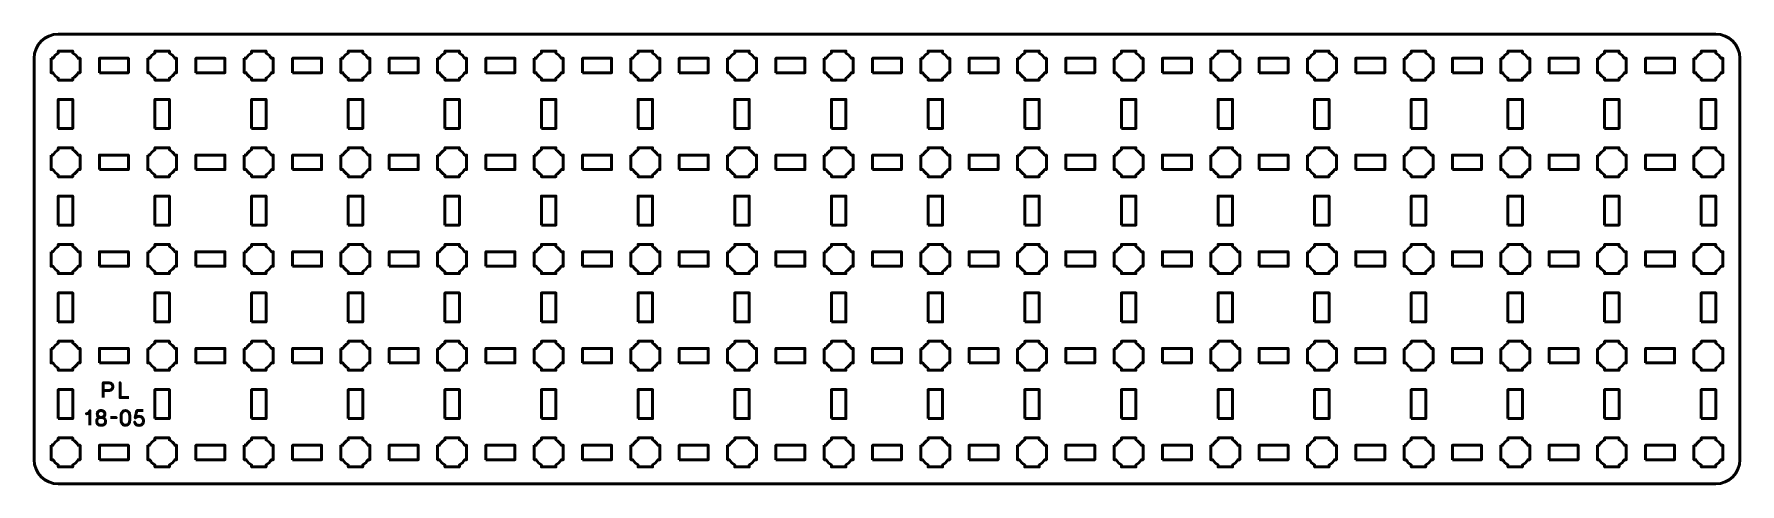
# Model space of a CAD drawing. Header units: centimetres. Extents: x -28.1 to 7.2, y -19.5 to -10.2.
import ezdxf

# ---------------------------------------------------------------- set-up
doc = ezdxf.new("R2010")
doc.units = ezdxf.units.CM
doc.header["$MEASUREMENT"] = 0
doc.layers.add('Layer 1', color=7, linetype='Continuous')

msp = doc.modelspace()

# ---------------------------------------------------------------- linework, layer by layer
at = {"layer": 'Layer 1', "color": 250, "lineweight": 53}
for points in [[(-26.8, -11), (-26.2, -11), (-26.2, -10.7), (-26.8, -10.7), (-26.8, -11)], [(-24.8, -11), (-24.2, -11), (-24.2, -10.7), (-24.8, -10.7), (-24.8, -11)], [(-22.8, -11), (-22.2, -11), (-22.2, -10.7), (-22.8, -10.7), (-22.8, -11)], [(-20.8, -11), (-20.2, -11), (-20.2, -10.7), (-20.8, -10.7), (-20.8, -11)], [(-18.8, -11), (-18.2, -11), (-18.2, -10.7), (-18.8, -10.7), (-18.8, -11)], [(-16.8, -11), (-16.2, -11), (-16.2, -10.7), (-16.8, -10.7), (-16.8, -11)], [(-14.8, -11), (-14.2, -11), (-14.2, -10.7), (-14.8, -10.7), (-14.8, -11)], [(-12.8, -11), (-12.2, -11), (-12.2, -10.7), (-12.8, -10.7), (-12.8, -11)], [(-10.8, -11), (-10.2, -11), (-10.2, -10.7), (-10.8, -10.7), (-10.8, -11)], [(-8.8, -11), (-8.2, -11), (-8.2, -10.7), (-8.8, -10.7), (-8.8, -11)], [(-6.8, -11), (-6.2, -11), (-6.2, -10.7), (-6.8, -10.7), (-6.8, -11)], [(-4.8, -11), (-4.2, -11), (-4.2, -10.7), (-4.8, -10.7), (-4.8, -11)], [(-2.8, -11), (-2.2, -11), (-2.2, -10.7), (-2.8, -10.7), (-2.8, -11)], [(-0.8, -11), (-0.2, -11), (-0.2, -10.7), (-0.8, -10.7), (-0.8, -11)], [(1.2, -11), (1.8, -11), (1.8, -10.7), (1.2, -10.7), (1.2, -11)], [(3.2, -11), (3.8, -11), (3.8, -10.7), (3.2, -10.7), (3.2, -11)], [(5.2, -11), (5.8, -11), (5.8, -10.7), (5.2, -10.7), (5.2, -11)], [(-27.65, -12.15), (-27.35, -12.15), (-27.35, -11.55), (-27.65, -11.55), (-27.65, -12.15)], [(-25.65, -12.15), (-25.35, -12.15), (-25.35, -11.55), (-25.65, -11.55), (-25.65, -12.15)], [(-23.65, -12.15), (-23.35, -12.15), (-23.35, -11.55), (-23.65, -11.55), (-23.65, -12.15)], [(-21.65, -12.15), (-21.35, -12.15), (-21.35, -11.55), (-21.65, -11.55), (-21.65, -12.15)], [(-19.65, -12.15), (-19.35, -12.15), (-19.35, -11.55), (-19.65, -11.55), (-19.65, -12.15)], [(-17.65, -12.15), (-17.35, -12.15), (-17.35, -11.55), (-17.65, -11.55), (-17.65, -12.15)], [(-15.65, -12.15), (-15.35, -12.15), (-15.35, -11.55), (-15.65, -11.55), (-15.65, -12.15)], [(-13.65, -12.15), (-13.35, -12.15), (-13.35, -11.55), (-13.65, -11.55), (-13.65, -12.15)], [(-11.65, -12.15), (-11.35, -12.15), (-11.35, -11.55), (-11.65, -11.55), (-11.65, -12.15)], [(-9.65, -12.15), (-9.35, -12.15), (-9.35, -11.55), (-9.65, -11.55), (-9.65, -12.15)], [(-7.65, -12.15), (-7.35, -12.15), (-7.35, -11.55), (-7.65, -11.55), (-7.65, -12.15)], [(-5.65, -12.15), (-5.35, -12.15), (-5.35, -11.55), (-5.65, -11.55), (-5.65, -12.15)], [(-3.65, -12.15), (-3.35, -12.15), (-3.35, -11.55), (-3.65, -11.55), (-3.65, -12.15)], [(-1.65, -12.15), (-1.35, -12.15), (-1.35, -11.55), (-1.65, -11.55), (-1.65, -12.15)], [(0.35, -12.15), (0.65, -12.15), (0.65, -11.55), (0.35, -11.55), (0.35, -12.15)], [(2.35, -12.15), (2.65, -12.15), (2.65, -11.55), (2.35, -11.55), (2.35, -12.15)], [(4.35, -12.15), (4.65, -12.15), (4.65, -11.55), (4.35, -11.55), (4.35, -12.15)], [(6.35, -12.15), (6.65, -12.15), (6.65, -11.55), (6.35, -11.55), (6.35, -12.15)], [(-26.8, -13), (-26.2, -13), (-26.2, -12.7), (-26.8, -12.7), (-26.8, -13)], [(-24.8, -13), (-24.2, -13), (-24.2, -12.7), (-24.8, -12.7), (-24.8, -13)], [(-22.8, -13), (-22.2, -13), (-22.2, -12.7), (-22.8, -12.7), (-22.8, -13)], [(-20.8, -13), (-20.2, -13), (-20.2, -12.7), (-20.8, -12.7), (-20.8, -13)], [(-18.8, -13), (-18.2, -13), (-18.2, -12.7), (-18.8, -12.7), (-18.8, -13)], [(-16.8, -13), (-16.2, -13), (-16.2, -12.7), (-16.8, -12.7), (-16.8, -13)], [(-14.8, -13), (-14.2, -13), (-14.2, -12.7), (-14.8, -12.7), (-14.8, -13)], [(-12.8, -13), (-12.2, -13), (-12.2, -12.7), (-12.8, -12.7), (-12.8, -13)], [(-10.8, -13), (-10.2, -13), (-10.2, -12.7), (-10.8, -12.7), (-10.8, -13)], [(-8.8, -13), (-8.2, -13), (-8.2, -12.7), (-8.8, -12.7), (-8.8, -13)], [(-6.8, -13), (-6.2, -13), (-6.2, -12.7), (-6.8, -12.7), (-6.8, -13)], [(-4.8, -13), (-4.2, -13), (-4.2, -12.7), (-4.8, -12.7), (-4.8, -13)], [(-2.8, -13), (-2.2, -13), (-2.2, -12.7), (-2.8, -12.7), (-2.8, -13)], [(-0.8, -13), (-0.2, -13), (-0.2, -12.7), (-0.8, -12.7), (-0.8, -13)], [(1.2, -13), (1.8, -13), (1.8, -12.7), (1.2, -12.7), (1.2, -13)], [(3.2, -13), (3.8, -13), (3.8, -12.7), (3.2, -12.7), (3.2, -13)], [(5.2, -13), (5.8, -13), (5.8, -12.7), (5.2, -12.7), (5.2, -13)], [(-27.65, -14.15), (-27.35, -14.15), (-27.35, -13.55), (-27.65, -13.55), (-27.65, -14.15)], [(-25.65, -14.15), (-25.35, -14.15), (-25.35, -13.55), (-25.65, -13.55), (-25.65, -14.15)], [(-23.65, -14.15), (-23.35, -14.15), (-23.35, -13.55), (-23.65, -13.55), (-23.65, -14.15)], [(-21.65, -14.15), (-21.35, -14.15), (-21.35, -13.55), (-21.65, -13.55), (-21.65, -14.15)], [(-19.65, -14.15), (-19.35, -14.15), (-19.35, -13.55), (-19.65, -13.55), (-19.65, -14.15)], [(-17.65, -14.15), (-17.35, -14.15), (-17.35, -13.55), (-17.65, -13.55), (-17.65, -14.15)], [(-15.65, -14.15), (-15.35, -14.15), (-15.35, -13.55), (-15.65, -13.55), (-15.65, -14.15)], [(-13.65, -14.15), (-13.35, -14.15), (-13.35, -13.55), (-13.65, -13.55), (-13.65, -14.15)], [(-11.65, -14.15), (-11.35, -14.15), (-11.35, -13.55), (-11.65, -13.55), (-11.65, -14.15)], [(-9.65, -14.15), (-9.35, -14.15), (-9.35, -13.55), (-9.65, -13.55), (-9.65, -14.15)], [(-7.65, -14.15), (-7.35, -14.15), (-7.35, -13.55), (-7.65, -13.55), (-7.65, -14.15)], [(-5.65, -14.15), (-5.35, -14.15), (-5.35, -13.55), (-5.65, -13.55), (-5.65, -14.15)], [(-3.65, -14.15), (-3.35, -14.15), (-3.35, -13.55), (-3.65, -13.55), (-3.65, -14.15)], [(-1.65, -14.15), (-1.35, -14.15), (-1.35, -13.55), (-1.65, -13.55), (-1.65, -14.15)], [(0.35, -14.15), (0.65, -14.15), (0.65, -13.55), (0.35, -13.55), (0.35, -14.15)], [(2.35, -14.15), (2.65, -14.15), (2.65, -13.55), (2.35, -13.55), (2.35, -14.15)], [(4.35, -14.15), (4.65, -14.15), (4.65, -13.55), (4.35, -13.55), (4.35, -14.15)], [(6.35, -14.15), (6.65, -14.15), (6.65, -13.55), (6.35, -13.55), (6.35, -14.15)], [(-26.8, -15), (-26.2, -15), (-26.2, -14.7), (-26.8, -14.7), (-26.8, -15)], [(-24.8, -15), (-24.2, -15), (-24.2, -14.7), (-24.8, -14.7), (-24.8, -15)], [(-22.8, -15), (-22.2, -15), (-22.2, -14.7), (-22.8, -14.7), (-22.8, -15)], [(-20.8, -15), (-20.2, -15), (-20.2, -14.7), (-20.8, -14.7), (-20.8, -15)], [(-18.8, -15), (-18.2, -15), (-18.2, -14.7), (-18.8, -14.7), (-18.8, -15)], [(-16.8, -15), (-16.2, -15), (-16.2, -14.7), (-16.8, -14.7), (-16.8, -15)], [(-14.8, -15), (-14.2, -15), (-14.2, -14.7), (-14.8, -14.7), (-14.8, -15)], [(-12.8, -15), (-12.2, -15), (-12.2, -14.7), (-12.8, -14.7), (-12.8, -15)], [(-10.8, -15), (-10.2, -15), (-10.2, -14.7), (-10.8, -14.7), (-10.8, -15)], [(-8.8, -15), (-8.2, -15), (-8.2, -14.7), (-8.8, -14.7), (-8.8, -15)], [(-6.8, -15), (-6.2, -15), (-6.2, -14.7), (-6.8, -14.7), (-6.8, -15)], [(-4.8, -15), (-4.2, -15), (-4.2, -14.7), (-4.8, -14.7), (-4.8, -15)], [(-2.8, -15), (-2.2, -15), (-2.2, -14.7), (-2.8, -14.7), (-2.8, -15)], [(-0.8, -15), (-0.2, -15), (-0.2, -14.7), (-0.8, -14.7), (-0.8, -15)], [(1.2, -15), (1.8, -15), (1.8, -14.7), (1.2, -14.7), (1.2, -15)], [(3.2, -15), (3.8, -15), (3.8, -14.7), (3.2, -14.7), (3.2, -15)], [(5.2, -15), (5.8, -15), (5.8, -14.7), (5.2, -14.7), (5.2, -15)], [(-27.65, -16.15), (-27.35, -16.15), (-27.35, -15.55), (-27.65, -15.55), (-27.65, -16.15)], [(-25.65, -16.15), (-25.35, -16.15), (-25.35, -15.55), (-25.65, -15.55), (-25.65, -16.15)], [(-23.65, -16.15), (-23.35, -16.15), (-23.35, -15.55), (-23.65, -15.55), (-23.65, -16.15)], [(-21.65, -16.15), (-21.35, -16.15), (-21.35, -15.55), (-21.65, -15.55), (-21.65, -16.15)], [(-19.65, -16.15), (-19.35, -16.15), (-19.35, -15.55), (-19.65, -15.55), (-19.65, -16.15)], [(-17.65, -16.15), (-17.35, -16.15), (-17.35, -15.55), (-17.65, -15.55), (-17.65, -16.15)], [(-15.65, -16.15), (-15.35, -16.15), (-15.35, -15.55), (-15.65, -15.55), (-15.65, -16.15)], [(-13.65, -16.15), (-13.35, -16.15), (-13.35, -15.55), (-13.65, -15.55), (-13.65, -16.15)], [(-11.65, -16.15), (-11.35, -16.15), (-11.35, -15.55), (-11.65, -15.55), (-11.65, -16.15)], [(-9.65, -16.15), (-9.35, -16.15), (-9.35, -15.55), (-9.65, -15.55), (-9.65, -16.15)], [(-7.65, -16.15), (-7.35, -16.15), (-7.35, -15.55), (-7.65, -15.55), (-7.65, -16.15)], [(-5.65, -16.15), (-5.35, -16.15), (-5.35, -15.55), (-5.65, -15.55), (-5.65, -16.15)], [(-3.65, -16.15), (-3.35, -16.15), (-3.35, -15.55), (-3.65, -15.55), (-3.65, -16.15)], [(-1.65, -16.15), (-1.35, -16.15), (-1.35, -15.55), (-1.65, -15.55), (-1.65, -16.15)], [(0.35, -16.15), (0.65, -16.15), (0.65, -15.55), (0.35, -15.55), (0.35, -16.15)], [(2.35, -16.15), (2.65, -16.15), (2.65, -15.55), (2.35, -15.55), (2.35, -16.15)], [(4.35, -16.15), (4.65, -16.15), (4.65, -15.55), (4.35, -15.55), (4.35, -16.15)], [(6.35, -16.15), (6.65, -16.15), (6.65, -15.55), (6.35, -15.55), (6.35, -16.15)], [(-26.8, -17), (-26.2, -17), (-26.2, -16.7), (-26.8, -16.7), (-26.8, -17)], [(-24.8, -17), (-24.2, -17), (-24.2, -16.7), (-24.8, -16.7), (-24.8, -17)], [(-22.8, -17), (-22.2, -17), (-22.2, -16.7), (-22.8, -16.7), (-22.8, -17)], [(-20.8, -17), (-20.2, -17), (-20.2, -16.7), (-20.8, -16.7), (-20.8, -17)], [(-18.8, -17), (-18.2, -17), (-18.2, -16.7), (-18.8, -16.7), (-18.8, -17)], [(-16.8, -17), (-16.2, -17), (-16.2, -16.7), (-16.8, -16.7), (-16.8, -17)], [(-14.8, -17), (-14.2, -17), (-14.2, -16.7), (-14.8, -16.7), (-14.8, -17)], [(-12.8, -17), (-12.2, -17), (-12.2, -16.7), (-12.8, -16.7), (-12.8, -17)], [(-10.8, -17), (-10.2, -17), (-10.2, -16.7), (-10.8, -16.7), (-10.8, -17)], [(-8.8, -17), (-8.2, -17), (-8.2, -16.7), (-8.8, -16.7), (-8.8, -17)], [(-6.8, -17), (-6.2, -17), (-6.2, -16.7), (-6.8, -16.7), (-6.8, -17)], [(-4.8, -17), (-4.2, -17), (-4.2, -16.7), (-4.8, -16.7), (-4.8, -17)], [(-2.8, -17), (-2.2, -17), (-2.2, -16.7), (-2.8, -16.7), (-2.8, -17)], [(-0.8, -17), (-0.2, -17), (-0.2, -16.7), (-0.8, -16.7), (-0.8, -17)], [(1.2, -17), (1.8, -17), (1.8, -16.7), (1.2, -16.7), (1.2, -17)], [(3.2, -17), (3.8, -17), (3.8, -16.7), (3.2, -16.7), (3.2, -17)], [(5.2, -17), (5.8, -17), (5.8, -16.7), (5.2, -16.7), (5.2, -17)], [(-27.65, -18.15), (-27.35, -18.15), (-27.35, -17.55), (-27.65, -17.55), (-27.65, -18.15)], [(-25.65, -18.15), (-25.35, -18.15), (-25.35, -17.55), (-25.65, -17.55), (-25.65, -18.15)], [(-23.65, -18.15), (-23.35, -18.15), (-23.35, -17.55), (-23.65, -17.55), (-23.65, -18.15)], [(-21.65, -18.15), (-21.35, -18.15), (-21.35, -17.55), (-21.65, -17.55), (-21.65, -18.15)], [(-19.65, -18.15), (-19.35, -18.15), (-19.35, -17.55), (-19.65, -17.55), (-19.65, -18.15)], [(-17.65, -18.15), (-17.35, -18.15), (-17.35, -17.55), (-17.65, -17.55), (-17.65, -18.15)], [(-15.65, -18.15), (-15.35, -18.15), (-15.35, -17.55), (-15.65, -17.55), (-15.65, -18.15)], [(-13.65, -18.15), (-13.35, -18.15), (-13.35, -17.55), (-13.65, -17.55), (-13.65, -18.15)], [(-11.65, -18.15), (-11.35, -18.15), (-11.35, -17.55), (-11.65, -17.55), (-11.65, -18.15)], [(-9.65, -18.15), (-9.35, -18.15), (-9.35, -17.55), (-9.65, -17.55), (-9.65, -18.15)], [(-7.65, -18.15), (-7.35, -18.15), (-7.35, -17.55), (-7.65, -17.55), (-7.65, -18.15)], [(-5.65, -18.15), (-5.35, -18.15), (-5.35, -17.55), (-5.65, -17.55), (-5.65, -18.15)], [(-3.65, -18.15), (-3.35, -18.15), (-3.35, -17.55), (-3.65, -17.55), (-3.65, -18.15)], [(-1.65, -18.15), (-1.35, -18.15), (-1.35, -17.55), (-1.65, -17.55), (-1.65, -18.15)], [(0.35, -18.15), (0.65, -18.15), (0.65, -17.55), (0.35, -17.55), (0.35, -18.15)], [(2.35, -18.15), (2.65, -18.15), (2.65, -17.55), (2.35, -17.55), (2.35, -18.15)], [(4.35, -18.15), (4.65, -18.15), (4.65, -17.55), (4.35, -17.55), (4.35, -18.15)], [(6.35, -18.15), (6.65, -18.15), (6.65, -17.55), (6.35, -17.55), (6.35, -18.15)], [(-26.8, -19), (-26.2, -19), (-26.2, -18.7), (-26.8, -18.7), (-26.8, -19)], [(-24.8, -19), (-24.2, -19), (-24.2, -18.7), (-24.8, -18.7), (-24.8, -19)], [(-22.8, -19), (-22.2, -19), (-22.2, -18.7), (-22.8, -18.7), (-22.8, -19)], [(-20.8, -19), (-20.2, -19), (-20.2, -18.7), (-20.8, -18.7), (-20.8, -19)], [(-18.8, -19), (-18.2, -19), (-18.2, -18.7), (-18.8, -18.7), (-18.8, -19)], [(-16.8, -19), (-16.2, -19), (-16.2, -18.7), (-16.8, -18.7), (-16.8, -19)], [(-14.8, -19), (-14.2, -19), (-14.2, -18.7), (-14.8, -18.7), (-14.8, -19)], [(-12.8, -19), (-12.2, -19), (-12.2, -18.7), (-12.8, -18.7), (-12.8, -19)], [(-10.8, -19), (-10.2, -19), (-10.2, -18.7), (-10.8, -18.7), (-10.8, -19)], [(-8.8, -19), (-8.2, -19), (-8.2, -18.7), (-8.8, -18.7), (-8.8, -19)], [(-6.8, -19), (-6.2, -19), (-6.2, -18.7), (-6.8, -18.7), (-6.8, -19)], [(-4.8, -19), (-4.2, -19), (-4.2, -18.7), (-4.8, -18.7), (-4.8, -19)], [(-2.8, -19), (-2.2, -19), (-2.2, -18.7), (-2.8, -18.7), (-2.8, -19)], [(-0.8, -19), (-0.2, -19), (-0.2, -18.7), (-0.8, -18.7), (-0.8, -19)], [(1.2, -19), (1.8, -19), (1.8, -18.7), (1.2, -18.7), (1.2, -19)], [(3.2, -19), (3.8, -19), (3.8, -18.7), (3.2, -18.7), (3.2, -19)], [(5.2, -19), (5.8, -19), (5.8, -18.7), (5.2, -18.7), (5.2, -19)]]:
    msp.add_lwpolyline(points, close=True, dxfattribs=at)
msp.add_open_spline([(-28.15, -19), (-28.15, -19), (-28.15, -10.7), (-28.15, -10.7), (-28.15, -10.7), (-28.15, -10.42391), (-27.92609, -10.2), (-27.65, -10.2), (-27.65, -10.2), (-27.65, -10.2), (6.65, -10.2), (6.65, -10.2), (6.65, -10.2), (6.92609, -10.2), (7.15, -10.42391), (7.15, -10.7), (7.15, -10.7), (7.15, -10.7), (7.15, -19), (7.15, -19), (7.15, -19), (7.15, -19.27609), (6.92609, -19.5), (6.65, -19.5), (6.65, -19.5), (6.65, -19.5), (-27.65, -19.5), (-27.65, -19.5), (-27.65, -19.5), (-27.92609, -19.5), (-28.15, -19.27609), (-28.15, -19)], degree=3, knots=[0, 0, 0, 0, 0.125, 0.125, 0.125, 0.125, 0.25, 0.25, 0.25, 0.25, 0.375, 0.375, 0.375, 0.375, 0.5, 0.5, 0.5, 0.5, 0.625, 0.625, 0.625, 0.625, 0.75, 0.75, 0.75, 0.75, 0.875, 0.875, 0.875, 0.875, 1, 1, 1, 1], dxfattribs=at)
at = {"layer": 'Layer 1', "lineweight": 53}
for points in [[(-27.8, -10.7), (-27.8, -10.7), (-27.75985, -10.7), (-27.75985, -10.7), (-27.75985, -10.7), (-27.7335, -10.65447), (-27.69553, -10.6165), (-27.65, -10.59015), (-27.65, -10.59015), (-27.65, -10.59015), (-27.65, -10.55), (-27.65, -10.55), (-27.65, -10.55), (-27.65, -10.55), (-27.5, -10.55), (-27.5, -10.55), (-27.5, -10.55), (-27.5, -10.55), (-27.35, -10.55), (-27.35, -10.55), (-27.35, -10.55), (-27.35, -10.55), (-27.35, -10.59015), (-27.35, -10.59015), (-27.35, -10.59015), (-27.30447, -10.6165), (-27.2665, -10.65447), (-27.24015, -10.7), (-27.24015, -10.7), (-27.24015, -10.7), (-27.2, -10.7), (-27.2, -10.7), (-27.2, -10.7), (-27.2, -10.7), (-27.2, -10.85), (-27.2, -10.85), (-27.2, -10.85), (-27.2, -10.85), (-27.2, -11), (-27.2, -11), (-27.2, -11), (-27.2, -11), (-27.24015, -11), (-27.24015, -11), (-27.24015, -11), (-27.2665, -11.04553), (-27.30447, -11.0835), (-27.35, -11.10985), (-27.35, -11.10985), (-27.35, -11.10985), (-27.35, -11.15), (-27.35, -11.15), (-27.35, -11.15), (-27.35, -11.15), (-27.5, -11.15), (-27.5, -11.15), (-27.5, -11.15), (-27.5, -11.15), (-27.65, -11.15), (-27.65, -11.15), (-27.65, -11.15), (-27.65, -11.15), (-27.65, -11.10985), (-27.65, -11.10985), (-27.65, -11.10985), (-27.69553, -11.0835), (-27.7335, -11.04553), (-27.75985, -11), (-27.75985, -11), (-27.75985, -11), (-27.8, -11), (-27.8, -11), (-27.8, -11), (-27.8, -11), (-27.8, -10.85), (-27.8, -10.85), (-27.8, -10.85), (-27.8, -10.85), (-27.8, -10.7), (-27.8, -10.7)], [(-25.8, -10.7), (-25.8, -10.7), (-25.75985, -10.7), (-25.75985, -10.7), (-25.75985, -10.7), (-25.7335, -10.65447), (-25.69553, -10.6165), (-25.65, -10.59015), (-25.65, -10.59015), (-25.65, -10.59015), (-25.65, -10.55), (-25.65, -10.55), (-25.65, -10.55), (-25.65, -10.55), (-25.5, -10.55), (-25.5, -10.55), (-25.5, -10.55), (-25.5, -10.55), (-25.35, -10.55), (-25.35, -10.55), (-25.35, -10.55), (-25.35, -10.55), (-25.35, -10.59015), (-25.35, -10.59015), (-25.35, -10.59015), (-25.30447, -10.6165), (-25.2665, -10.65447), (-25.24015, -10.7), (-25.24015, -10.7), (-25.24015, -10.7), (-25.2, -10.7), (-25.2, -10.7), (-25.2, -10.7), (-25.2, -10.7), (-25.2, -10.85), (-25.2, -10.85), (-25.2, -10.85), (-25.2, -10.85), (-25.2, -11), (-25.2, -11), (-25.2, -11), (-25.2, -11), (-25.24015, -11), (-25.24015, -11), (-25.24015, -11), (-25.2665, -11.04553), (-25.30447, -11.0835), (-25.35, -11.10985), (-25.35, -11.10985), (-25.35, -11.10985), (-25.35, -11.15), (-25.35, -11.15), (-25.35, -11.15), (-25.35, -11.15), (-25.5, -11.15), (-25.5, -11.15), (-25.5, -11.15), (-25.5, -11.15), (-25.65, -11.15), (-25.65, -11.15), (-25.65, -11.15), (-25.65, -11.15), (-25.65, -11.10985), (-25.65, -11.10985), (-25.65, -11.10985), (-25.69553, -11.0835), (-25.7335, -11.04553), (-25.75985, -11), (-25.75985, -11), (-25.75985, -11), (-25.8, -11), (-25.8, -11), (-25.8, -11), (-25.8, -11), (-25.8, -10.85), (-25.8, -10.85), (-25.8, -10.85), (-25.8, -10.85), (-25.8, -10.7), (-25.8, -10.7)], [(-23.8, -10.7), (-23.8, -10.7), (-23.75985, -10.7), (-23.75985, -10.7), (-23.75985, -10.7), (-23.7335, -10.65447), (-23.69553, -10.6165), (-23.65, -10.59015), (-23.65, -10.59015), (-23.65, -10.59015), (-23.65, -10.55), (-23.65, -10.55), (-23.65, -10.55), (-23.65, -10.55), (-23.5, -10.55), (-23.5, -10.55), (-23.5, -10.55), (-23.5, -10.55), (-23.35, -10.55), (-23.35, -10.55), (-23.35, -10.55), (-23.35, -10.55), (-23.35, -10.59015), (-23.35, -10.59015), (-23.35, -10.59015), (-23.30447, -10.6165), (-23.2665, -10.65447), (-23.24015, -10.7), (-23.24015, -10.7), (-23.24015, -10.7), (-23.2, -10.7), (-23.2, -10.7), (-23.2, -10.7), (-23.2, -10.7), (-23.2, -10.85), (-23.2, -10.85), (-23.2, -10.85), (-23.2, -10.85), (-23.2, -11), (-23.2, -11), (-23.2, -11), (-23.2, -11), (-23.24015, -11), (-23.24015, -11), (-23.24015, -11), (-23.2665, -11.04553), (-23.30447, -11.0835), (-23.35, -11.10985), (-23.35, -11.10985), (-23.35, -11.10985), (-23.35, -11.15), (-23.35, -11.15), (-23.35, -11.15), (-23.35, -11.15), (-23.5, -11.15), (-23.5, -11.15), (-23.5, -11.15), (-23.5, -11.15), (-23.65, -11.15), (-23.65, -11.15), (-23.65, -11.15), (-23.65, -11.15), (-23.65, -11.10985), (-23.65, -11.10985), (-23.65, -11.10985), (-23.69553, -11.0835), (-23.7335, -11.04553), (-23.75985, -11), (-23.75985, -11), (-23.75985, -11), (-23.8, -11), (-23.8, -11), (-23.8, -11), (-23.8, -11), (-23.8, -10.85), (-23.8, -10.85), (-23.8, -10.85), (-23.8, -10.85), (-23.8, -10.7), (-23.8, -10.7)], [(-21.8, -10.7), (-21.8, -10.7), (-21.75985, -10.7), (-21.75985, -10.7), (-21.75985, -10.7), (-21.7335, -10.65447), (-21.69553, -10.6165), (-21.65, -10.59015), (-21.65, -10.59015), (-21.65, -10.59015), (-21.65, -10.55), (-21.65, -10.55), (-21.65, -10.55), (-21.65, -10.55), (-21.5, -10.55), (-21.5, -10.55), (-21.5, -10.55), (-21.5, -10.55), (-21.35, -10.55), (-21.35, -10.55), (-21.35, -10.55), (-21.35, -10.55), (-21.35, -10.59015), (-21.35, -10.59015), (-21.35, -10.59015), (-21.30447, -10.6165), (-21.2665, -10.65447), (-21.24015, -10.7), (-21.24015, -10.7), (-21.24015, -10.7), (-21.2, -10.7), (-21.2, -10.7), (-21.2, -10.7), (-21.2, -10.7), (-21.2, -10.85), (-21.2, -10.85), (-21.2, -10.85), (-21.2, -10.85), (-21.2, -11), (-21.2, -11), (-21.2, -11), (-21.2, -11), (-21.24015, -11), (-21.24015, -11), (-21.24015, -11), (-21.2665, -11.04553), (-21.30447, -11.0835), (-21.35, -11.10985), (-21.35, -11.10985), (-21.35, -11.10985), (-21.35, -11.15), (-21.35, -11.15), (-21.35, -11.15), (-21.35, -11.15), (-21.5, -11.15), (-21.5, -11.15), (-21.5, -11.15), (-21.5, -11.15), (-21.65, -11.15), (-21.65, -11.15), (-21.65, -11.15), (-21.65, -11.15), (-21.65, -11.10985), (-21.65, -11.10985), (-21.65, -11.10985), (-21.69553, -11.0835), (-21.7335, -11.04553), (-21.75985, -11), (-21.75985, -11), (-21.75985, -11), (-21.8, -11), (-21.8, -11), (-21.8, -11), (-21.8, -11), (-21.8, -10.85), (-21.8, -10.85), (-21.8, -10.85), (-21.8, -10.85), (-21.8, -10.7), (-21.8, -10.7)], [(-19.8, -10.7), (-19.8, -10.7), (-19.75985, -10.7), (-19.75985, -10.7), (-19.75985, -10.7), (-19.7335, -10.65447), (-19.69553, -10.6165), (-19.65, -10.59015), (-19.65, -10.59015), (-19.65, -10.59015), (-19.65, -10.55), (-19.65, -10.55), (-19.65, -10.55), (-19.65, -10.55), (-19.5, -10.55), (-19.5, -10.55), (-19.5, -10.55), (-19.5, -10.55), (-19.35, -10.55), (-19.35, -10.55), (-19.35, -10.55), (-19.35, -10.55), (-19.35, -10.59015), (-19.35, -10.59015), (-19.35, -10.59015), (-19.30447, -10.6165), (-19.2665, -10.65447), (-19.24015, -10.7), (-19.24015, -10.7), (-19.24015, -10.7), (-19.2, -10.7), (-19.2, -10.7), (-19.2, -10.7), (-19.2, -10.7), (-19.2, -10.85), (-19.2, -10.85), (-19.2, -10.85), (-19.2, -10.85), (-19.2, -11), (-19.2, -11), (-19.2, -11), (-19.2, -11), (-19.24015, -11), (-19.24015, -11), (-19.24015, -11), (-19.2665, -11.04553), (-19.30447, -11.0835), (-19.35, -11.10985), (-19.35, -11.10985), (-19.35, -11.10985), (-19.35, -11.15), (-19.35, -11.15), (-19.35, -11.15), (-19.35, -11.15), (-19.5, -11.15), (-19.5, -11.15), (-19.5, -11.15), (-19.5, -11.15), (-19.65, -11.15), (-19.65, -11.15), (-19.65, -11.15), (-19.65, -11.15), (-19.65, -11.10985), (-19.65, -11.10985), (-19.65, -11.10985), (-19.69553, -11.0835), (-19.7335, -11.04553), (-19.75985, -11), (-19.75985, -11), (-19.75985, -11), (-19.8, -11), (-19.8, -11), (-19.8, -11), (-19.8, -11), (-19.8, -10.85), (-19.8, -10.85), (-19.8, -10.85), (-19.8, -10.85), (-19.8, -10.7), (-19.8, -10.7)], [(-17.8, -10.7), (-17.8, -10.7), (-17.75985, -10.7), (-17.75985, -10.7), (-17.75985, -10.7), (-17.7335, -10.65447), (-17.69553, -10.6165), (-17.65, -10.59015), (-17.65, -10.59015), (-17.65, -10.59015), (-17.65, -10.55), (-17.65, -10.55), (-17.65, -10.55), (-17.65, -10.55), (-17.5, -10.55), (-17.5, -10.55), (-17.5, -10.55), (-17.5, -10.55), (-17.35, -10.55), (-17.35, -10.55), (-17.35, -10.55), (-17.35, -10.55), (-17.35, -10.59015), (-17.35, -10.59015), (-17.35, -10.59015), (-17.30447, -10.6165), (-17.2665, -10.65447), (-17.24015, -10.7), (-17.24015, -10.7), (-17.24015, -10.7), (-17.2, -10.7), (-17.2, -10.7), (-17.2, -10.7), (-17.2, -10.7), (-17.2, -10.85), (-17.2, -10.85), (-17.2, -10.85), (-17.2, -10.85), (-17.2, -11), (-17.2, -11), (-17.2, -11), (-17.2, -11), (-17.24015, -11), (-17.24015, -11), (-17.24015, -11), (-17.2665, -11.04553), (-17.30447, -11.0835), (-17.35, -11.10985), (-17.35, -11.10985), (-17.35, -11.10985), (-17.35, -11.15), (-17.35, -11.15), (-17.35, -11.15), (-17.35, -11.15), (-17.5, -11.15), (-17.5, -11.15), (-17.5, -11.15), (-17.5, -11.15), (-17.65, -11.15), (-17.65, -11.15), (-17.65, -11.15), (-17.65, -11.15), (-17.65, -11.10985), (-17.65, -11.10985), (-17.65, -11.10985), (-17.69553, -11.0835), (-17.7335, -11.04553), (-17.75985, -11), (-17.75985, -11), (-17.75985, -11), (-17.8, -11), (-17.8, -11), (-17.8, -11), (-17.8, -11), (-17.8, -10.85), (-17.8, -10.85), (-17.8, -10.85), (-17.8, -10.85), (-17.8, -10.7), (-17.8, -10.7)], [(-15.8, -10.7), (-15.8, -10.7), (-15.75985, -10.7), (-15.75985, -10.7), (-15.75985, -10.7), (-15.7335, -10.65447), (-15.69553, -10.6165), (-15.65, -10.59015), (-15.65, -10.59015), (-15.65, -10.59015), (-15.65, -10.55), (-15.65, -10.55), (-15.65, -10.55), (-15.65, -10.55), (-15.5, -10.55), (-15.5, -10.55), (-15.5, -10.55), (-15.5, -10.55), (-15.35, -10.55), (-15.35, -10.55), (-15.35, -10.55), (-15.35, -10.55), (-15.35, -10.59015), (-15.35, -10.59015), (-15.35, -10.59015), (-15.30447, -10.6165), (-15.2665, -10.65447), (-15.24015, -10.7), (-15.24015, -10.7), (-15.24015, -10.7), (-15.2, -10.7), (-15.2, -10.7), (-15.2, -10.7), (-15.2, -10.7), (-15.2, -10.85), (-15.2, -10.85), (-15.2, -10.85), (-15.2, -10.85), (-15.2, -11), (-15.2, -11), (-15.2, -11), (-15.2, -11), (-15.24015, -11), (-15.24015, -11), (-15.24015, -11), (-15.2665, -11.04553), (-15.30447, -11.0835), (-15.35, -11.10985), (-15.35, -11.10985), (-15.35, -11.10985), (-15.35, -11.15), (-15.35, -11.15), (-15.35, -11.15), (-15.35, -11.15), (-15.5, -11.15), (-15.5, -11.15), (-15.5, -11.15), (-15.5, -11.15), (-15.65, -11.15), (-15.65, -11.15), (-15.65, -11.15), (-15.65, -11.15), (-15.65, -11.10985), (-15.65, -11.10985), (-15.65, -11.10985), (-15.69553, -11.0835), (-15.7335, -11.04553), (-15.75985, -11), (-15.75985, -11), (-15.75985, -11), (-15.8, -11), (-15.8, -11), (-15.8, -11), (-15.8, -11), (-15.8, -10.85), (-15.8, -10.85), (-15.8, -10.85), (-15.8, -10.85), (-15.8, -10.7), (-15.8, -10.7)], [(-13.8, -10.7), (-13.8, -10.7), (-13.75985, -10.7), (-13.75985, -10.7), (-13.75985, -10.7), (-13.7335, -10.65447), (-13.69553, -10.6165), (-13.65, -10.59015), (-13.65, -10.59015), (-13.65, -10.59015), (-13.65, -10.55), (-13.65, -10.55), (-13.65, -10.55), (-13.65, -10.55), (-13.5, -10.55), (-13.5, -10.55), (-13.5, -10.55), (-13.5, -10.55), (-13.35, -10.55), (-13.35, -10.55), (-13.35, -10.55), (-13.35, -10.55), (-13.35, -10.59015), (-13.35, -10.59015), (-13.35, -10.59015), (-13.30447, -10.6165), (-13.2665, -10.65447), (-13.24015, -10.7), (-13.24015, -10.7), (-13.24015, -10.7), (-13.2, -10.7), (-13.2, -10.7), (-13.2, -10.7), (-13.2, -10.7), (-13.2, -10.85), (-13.2, -10.85), (-13.2, -10.85), (-13.2, -10.85), (-13.2, -11), (-13.2, -11), (-13.2, -11), (-13.2, -11), (-13.24015, -11), (-13.24015, -11), (-13.24015, -11), (-13.2665, -11.04553), (-13.30447, -11.0835), (-13.35, -11.10985), (-13.35, -11.10985), (-13.35, -11.10985), (-13.35, -11.15), (-13.35, -11.15), (-13.35, -11.15), (-13.35, -11.15), (-13.5, -11.15), (-13.5, -11.15), (-13.5, -11.15), (-13.5, -11.15), (-13.65, -11.15), (-13.65, -11.15), (-13.65, -11.15), (-13.65, -11.15), (-13.65, -11.10985), (-13.65, -11.10985), (-13.65, -11.10985), (-13.69553, -11.0835), (-13.7335, -11.04553), (-13.75985, -11), (-13.75985, -11), (-13.75985, -11), (-13.8, -11), (-13.8, -11), (-13.8, -11), (-13.8, -11), (-13.8, -10.85), (-13.8, -10.85), (-13.8, -10.85), (-13.8, -10.85), (-13.8, -10.7), (-13.8, -10.7)], [(-11.8, -10.7), (-11.8, -10.7), (-11.75985, -10.7), (-11.75985, -10.7), (-11.75985, -10.7), (-11.7335, -10.65447), (-11.69553, -10.6165), (-11.65, -10.59015), (-11.65, -10.59015), (-11.65, -10.59015), (-11.65, -10.55), (-11.65, -10.55), (-11.65, -10.55), (-11.65, -10.55), (-11.5, -10.55), (-11.5, -10.55), (-11.5, -10.55), (-11.5, -10.55), (-11.35, -10.55), (-11.35, -10.55), (-11.35, -10.55), (-11.35, -10.55), (-11.35, -10.59015), (-11.35, -10.59015), (-11.35, -10.59015), (-11.30447, -10.6165), (-11.2665, -10.65447), (-11.24015, -10.7), (-11.24015, -10.7), (-11.24015, -10.7), (-11.2, -10.7), (-11.2, -10.7), (-11.2, -10.7), (-11.2, -10.7), (-11.2, -10.85), (-11.2, -10.85), (-11.2, -10.85), (-11.2, -10.85), (-11.2, -11), (-11.2, -11), (-11.2, -11), (-11.2, -11), (-11.24015, -11), (-11.24015, -11), (-11.24015, -11), (-11.2665, -11.04553), (-11.30447, -11.0835), (-11.35, -11.10985), (-11.35, -11.10985), (-11.35, -11.10985), (-11.35, -11.15), (-11.35, -11.15), (-11.35, -11.15), (-11.35, -11.15), (-11.5, -11.15), (-11.5, -11.15), (-11.5, -11.15), (-11.5, -11.15), (-11.65, -11.15), (-11.65, -11.15), (-11.65, -11.15), (-11.65, -11.15), (-11.65, -11.10985), (-11.65, -11.10985), (-11.65, -11.10985), (-11.69553, -11.0835), (-11.7335, -11.04553), (-11.75985, -11), (-11.75985, -11), (-11.75985, -11), (-11.8, -11), (-11.8, -11), (-11.8, -11), (-11.8, -11), (-11.8, -10.85), (-11.8, -10.85), (-11.8, -10.85), (-11.8, -10.85), (-11.8, -10.7), (-11.8, -10.7)], [(-9.8, -10.7), (-9.8, -10.7), (-9.75985, -10.7), (-9.75985, -10.7), (-9.75985, -10.7), (-9.7335, -10.65447), (-9.69553, -10.6165), (-9.65, -10.59015), (-9.65, -10.59015), (-9.65, -10.59015), (-9.65, -10.55), (-9.65, -10.55), (-9.65, -10.55), (-9.65, -10.55), (-9.5, -10.55), (-9.5, -10.55), (-9.5, -10.55), (-9.5, -10.55), (-9.35, -10.55), (-9.35, -10.55), (-9.35, -10.55), (-9.35, -10.55), (-9.35, -10.59015), (-9.35, -10.59015), (-9.35, -10.59015), (-9.30447, -10.6165), (-9.2665, -10.65447), (-9.24015, -10.7), (-9.24015, -10.7), (-9.24015, -10.7), (-9.2, -10.7), (-9.2, -10.7), (-9.2, -10.7), (-9.2, -10.7), (-9.2, -10.85), (-9.2, -10.85), (-9.2, -10.85), (-9.2, -10.85), (-9.2, -11), (-9.2, -11), (-9.2, -11), (-9.2, -11), (-9.24015, -11), (-9.24015, -11), (-9.24015, -11), (-9.2665, -11.04553), (-9.30447, -11.0835), (-9.35, -11.10985), (-9.35, -11.10985), (-9.35, -11.10985), (-9.35, -11.15), (-9.35, -11.15), (-9.35, -11.15), (-9.35, -11.15), (-9.5, -11.15), (-9.5, -11.15), (-9.5, -11.15), (-9.5, -11.15), (-9.65, -11.15), (-9.65, -11.15), (-9.65, -11.15), (-9.65, -11.15), (-9.65, -11.10985), (-9.65, -11.10985), (-9.65, -11.10985), (-9.69553, -11.0835), (-9.7335, -11.04553), (-9.75985, -11), (-9.75985, -11), (-9.75985, -11), (-9.8, -11), (-9.8, -11), (-9.8, -11), (-9.8, -11), (-9.8, -10.85), (-9.8, -10.85), (-9.8, -10.85), (-9.8, -10.85), (-9.8, -10.7), (-9.8, -10.7)], [(-7.8, -10.7), (-7.8, -10.7), (-7.75985, -10.7), (-7.75985, -10.7), (-7.75985, -10.7), (-7.7335, -10.65447), (-7.69553, -10.6165), (-7.65, -10.59015), (-7.65, -10.59015), (-7.65, -10.59015), (-7.65, -10.55), (-7.65, -10.55), (-7.65, -10.55), (-7.65, -10.55), (-7.5, -10.55), (-7.5, -10.55), (-7.5, -10.55), (-7.5, -10.55), (-7.35, -10.55), (-7.35, -10.55), (-7.35, -10.55), (-7.35, -10.55), (-7.35, -10.59015), (-7.35, -10.59015), (-7.35, -10.59015), (-7.30447, -10.6165), (-7.2665, -10.65447), (-7.24015, -10.7), (-7.24015, -10.7), (-7.24015, -10.7), (-7.2, -10.7), (-7.2, -10.7), (-7.2, -10.7), (-7.2, -10.7), (-7.2, -10.85), (-7.2, -10.85), (-7.2, -10.85), (-7.2, -10.85), (-7.2, -11), (-7.2, -11), (-7.2, -11), (-7.2, -11), (-7.24015, -11), (-7.24015, -11), (-7.24015, -11), (-7.2665, -11.04553), (-7.30447, -11.0835), (-7.35, -11.10985), (-7.35, -11.10985), (-7.35, -11.10985), (-7.35, -11.15), (-7.35, -11.15), (-7.35, -11.15), (-7.35, -11.15), (-7.5, -11.15), (-7.5, -11.15), (-7.5, -11.15), (-7.5, -11.15), (-7.65, -11.15), (-7.65, -11.15), (-7.65, -11.15), (-7.65, -11.15), (-7.65, -11.10985), (-7.65, -11.10985), (-7.65, -11.10985), (-7.69553, -11.0835), (-7.7335, -11.04553), (-7.75985, -11), (-7.75985, -11), (-7.75985, -11), (-7.8, -11), (-7.8, -11), (-7.8, -11), (-7.8, -11), (-7.8, -10.85), (-7.8, -10.85), (-7.8, -10.85), (-7.8, -10.85), (-7.8, -10.7), (-7.8, -10.7)], [(-5.8, -10.7), (-5.8, -10.7), (-5.75985, -10.7), (-5.75985, -10.7), (-5.75985, -10.7), (-5.7335, -10.65447), (-5.69553, -10.6165), (-5.65, -10.59015), (-5.65, -10.59015), (-5.65, -10.59015), (-5.65, -10.55), (-5.65, -10.55), (-5.65, -10.55), (-5.65, -10.55), (-5.5, -10.55), (-5.5, -10.55), (-5.5, -10.55), (-5.5, -10.55), (-5.35, -10.55), (-5.35, -10.55), (-5.35, -10.55), (-5.35, -10.55), (-5.35, -10.59015), (-5.35, -10.59015), (-5.35, -10.59015), (-5.30447, -10.6165), (-5.2665, -10.65447), (-5.24015, -10.7), (-5.24015, -10.7), (-5.24015, -10.7), (-5.2, -10.7), (-5.2, -10.7), (-5.2, -10.7), (-5.2, -10.7), (-5.2, -10.85), (-5.2, -10.85), (-5.2, -10.85), (-5.2, -10.85), (-5.2, -11), (-5.2, -11), (-5.2, -11), (-5.2, -11), (-5.24015, -11), (-5.24015, -11), (-5.24015, -11), (-5.2665, -11.04553), (-5.30447, -11.0835), (-5.35, -11.10985), (-5.35, -11.10985), (-5.35, -11.10985), (-5.35, -11.15), (-5.35, -11.15), (-5.35, -11.15), (-5.35, -11.15), (-5.5, -11.15), (-5.5, -11.15), (-5.5, -11.15), (-5.5, -11.15), (-5.65, -11.15), (-5.65, -11.15), (-5.65, -11.15), (-5.65, -11.15), (-5.65, -11.10985), (-5.65, -11.10985), (-5.65, -11.10985), (-5.69553, -11.0835), (-5.7335, -11.04553), (-5.75985, -11), (-5.75985, -11), (-5.75985, -11), (-5.8, -11), (-5.8, -11), (-5.8, -11), (-5.8, -11), (-5.8, -10.85), (-5.8, -10.85), (-5.8, -10.85), (-5.8, -10.85), (-5.8, -10.7), (-5.8, -10.7)], [(-3.8, -10.7), (-3.8, -10.7), (-3.75985, -10.7), (-3.75985, -10.7), (-3.75985, -10.7), (-3.7335, -10.65447), (-3.69553, -10.6165), (-3.65, -10.59015), (-3.65, -10.59015), (-3.65, -10.59015), (-3.65, -10.55), (-3.65, -10.55), (-3.65, -10.55), (-3.65, -10.55), (-3.5, -10.55), (-3.5, -10.55), (-3.5, -10.55), (-3.5, -10.55), (-3.35, -10.55), (-3.35, -10.55), (-3.35, -10.55), (-3.35, -10.55), (-3.35, -10.59015), (-3.35, -10.59015), (-3.35, -10.59015), (-3.30447, -10.6165), (-3.2665, -10.65447), (-3.24015, -10.7), (-3.24015, -10.7), (-3.24015, -10.7), (-3.2, -10.7), (-3.2, -10.7), (-3.2, -10.7), (-3.2, -10.7), (-3.2, -10.85), (-3.2, -10.85), (-3.2, -10.85), (-3.2, -10.85), (-3.2, -11), (-3.2, -11), (-3.2, -11), (-3.2, -11), (-3.24015, -11), (-3.24015, -11), (-3.24015, -11), (-3.2665, -11.04553), (-3.30447, -11.0835), (-3.35, -11.10985), (-3.35, -11.10985), (-3.35, -11.10985), (-3.35, -11.15), (-3.35, -11.15), (-3.35, -11.15), (-3.35, -11.15), (-3.5, -11.15), (-3.5, -11.15), (-3.5, -11.15), (-3.5, -11.15), (-3.65, -11.15), (-3.65, -11.15), (-3.65, -11.15), (-3.65, -11.15), (-3.65, -11.10985), (-3.65, -11.10985), (-3.65, -11.10985), (-3.69553, -11.0835), (-3.7335, -11.04553), (-3.75985, -11), (-3.75985, -11), (-3.75985, -11), (-3.8, -11), (-3.8, -11), (-3.8, -11), (-3.8, -11), (-3.8, -10.85), (-3.8, -10.85), (-3.8, -10.85), (-3.8, -10.85), (-3.8, -10.7), (-3.8, -10.7)], [(-1.8, -10.7), (-1.8, -10.7), (-1.75985, -10.7), (-1.75985, -10.7), (-1.75985, -10.7), (-1.7335, -10.65447), (-1.69553, -10.6165), (-1.65, -10.59015), (-1.65, -10.59015), (-1.65, -10.59015), (-1.65, -10.55), (-1.65, -10.55), (-1.65, -10.55), (-1.65, -10.55), (-1.5, -10.55), (-1.5, -10.55), (-1.5, -10.55), (-1.5, -10.55), (-1.35, -10.55), (-1.35, -10.55), (-1.35, -10.55), (-1.35, -10.55), (-1.35, -10.59015), (-1.35, -10.59015), (-1.35, -10.59015), (-1.30447, -10.6165), (-1.2665, -10.65447), (-1.24015, -10.7), (-1.24015, -10.7), (-1.24015, -10.7), (-1.2, -10.7), (-1.2, -10.7), (-1.2, -10.7), (-1.2, -10.7), (-1.2, -10.85), (-1.2, -10.85), (-1.2, -10.85), (-1.2, -10.85), (-1.2, -11), (-1.2, -11), (-1.2, -11), (-1.2, -11), (-1.24015, -11), (-1.24015, -11), (-1.24015, -11), (-1.2665, -11.04553), (-1.30447, -11.0835), (-1.35, -11.10985), (-1.35, -11.10985), (-1.35, -11.10985), (-1.35, -11.15), (-1.35, -11.15), (-1.35, -11.15), (-1.35, -11.15), (-1.5, -11.15), (-1.5, -11.15), (-1.5, -11.15), (-1.5, -11.15), (-1.65, -11.15), (-1.65, -11.15), (-1.65, -11.15), (-1.65, -11.15), (-1.65, -11.10985), (-1.65, -11.10985), (-1.65, -11.10985), (-1.69553, -11.0835), (-1.7335, -11.04553), (-1.75985, -11), (-1.75985, -11), (-1.75985, -11), (-1.8, -11), (-1.8, -11), (-1.8, -11), (-1.8, -11), (-1.8, -10.85), (-1.8, -10.85), (-1.8, -10.85), (-1.8, -10.85), (-1.8, -10.7), (-1.8, -10.7)], [(0.2, -10.7), (0.2, -10.7), (0.24015, -10.7), (0.24015, -10.7), (0.24015, -10.7), (0.2665, -10.65447), (0.30447, -10.6165), (0.35, -10.59015), (0.35, -10.59015), (0.35, -10.59015), (0.35, -10.55), (0.35, -10.55), (0.35, -10.55), (0.35, -10.55), (0.5, -10.55), (0.5, -10.55), (0.5, -10.55), (0.5, -10.55), (0.65, -10.55), (0.65, -10.55), (0.65, -10.55), (0.65, -10.55), (0.65, -10.59015), (0.65, -10.59015), (0.65, -10.59015), (0.69553, -10.6165), (0.7335, -10.65447), (0.75985, -10.7), (0.75985, -10.7), (0.75985, -10.7), (0.8, -10.7), (0.8, -10.7), (0.8, -10.7), (0.8, -10.7), (0.8, -10.85), (0.8, -10.85), (0.8, -10.85), (0.8, -10.85), (0.8, -11), (0.8, -11), (0.8, -11), (0.8, -11), (0.75985, -11), (0.75985, -11), (0.75985, -11), (0.7335, -11.04553), (0.69553, -11.0835), (0.65, -11.10985), (0.65, -11.10985), (0.65, -11.10985), (0.65, -11.15), (0.65, -11.15), (0.65, -11.15), (0.65, -11.15), (0.5, -11.15), (0.5, -11.15), (0.5, -11.15), (0.5, -11.15), (0.35, -11.15), (0.35, -11.15), (0.35, -11.15), (0.35, -11.15), (0.35, -11.10985), (0.35, -11.10985), (0.35, -11.10985), (0.30447, -11.0835), (0.2665, -11.04553), (0.24015, -11), (0.24015, -11), (0.24015, -11), (0.2, -11), (0.2, -11), (0.2, -11), (0.2, -11), (0.2, -10.85), (0.2, -10.85), (0.2, -10.85), (0.2, -10.85), (0.2, -10.7), (0.2, -10.7)], [(2.2, -10.7), (2.2, -10.7), (2.24015, -10.7), (2.24015, -10.7), (2.24015, -10.7), (2.2665, -10.65447), (2.30447, -10.6165), (2.35, -10.59015), (2.35, -10.59015), (2.35, -10.59015), (2.35, -10.55), (2.35, -10.55), (2.35, -10.55), (2.35, -10.55), (2.5, -10.55), (2.5, -10.55), (2.5, -10.55), (2.5, -10.55), (2.65, -10.55), (2.65, -10.55), (2.65, -10.55), (2.65, -10.55), (2.65, -10.59015), (2.65, -10.59015), (2.65, -10.59015), (2.69553, -10.6165), (2.7335, -10.65447), (2.75985, -10.7), (2.75985, -10.7), (2.75985, -10.7), (2.8, -10.7), (2.8, -10.7), (2.8, -10.7), (2.8, -10.7), (2.8, -10.85), (2.8, -10.85), (2.8, -10.85), (2.8, -10.85), (2.8, -11), (2.8, -11), (2.8, -11), (2.8, -11), (2.75985, -11), (2.75985, -11), (2.75985, -11), (2.7335, -11.04553), (2.69553, -11.0835), (2.65, -11.10985), (2.65, -11.10985), (2.65, -11.10985), (2.65, -11.15), (2.65, -11.15), (2.65, -11.15), (2.65, -11.15), (2.5, -11.15), (2.5, -11.15), (2.5, -11.15), (2.5, -11.15), (2.35, -11.15), (2.35, -11.15), (2.35, -11.15), (2.35, -11.15), (2.35, -11.10985), (2.35, -11.10985), (2.35, -11.10985), (2.30447, -11.0835), (2.2665, -11.04553), (2.24015, -11), (2.24015, -11), (2.24015, -11), (2.2, -11), (2.2, -11), (2.2, -11), (2.2, -11), (2.2, -10.85), (2.2, -10.85), (2.2, -10.85), (2.2, -10.85), (2.2, -10.7), (2.2, -10.7)], [(4.2, -10.7), (4.2, -10.7), (4.24015, -10.7), (4.24015, -10.7), (4.24015, -10.7), (4.2665, -10.65447), (4.30447, -10.6165), (4.35, -10.59015), (4.35, -10.59015), (4.35, -10.59015), (4.35, -10.55), (4.35, -10.55), (4.35, -10.55), (4.35, -10.55), (4.5, -10.55), (4.5, -10.55), (4.5, -10.55), (4.5, -10.55), (4.65, -10.55), (4.65, -10.55), (4.65, -10.55), (4.65, -10.55), (4.65, -10.59015), (4.65, -10.59015), (4.65, -10.59015), (4.69553, -10.6165), (4.7335, -10.65447), (4.75985, -10.7), (4.75985, -10.7), (4.75985, -10.7), (4.8, -10.7), (4.8, -10.7), (4.8, -10.7), (4.8, -10.7), (4.8, -10.85), (4.8, -10.85), (4.8, -10.85), (4.8, -10.85), (4.8, -11), (4.8, -11), (4.8, -11), (4.8, -11), (4.75985, -11), (4.75985, -11), (4.75985, -11), (4.7335, -11.04553), (4.69553, -11.0835), (4.65, -11.10985), (4.65, -11.10985), (4.65, -11.10985), (4.65, -11.15), (4.65, -11.15), (4.65, -11.15), (4.65, -11.15), (4.5, -11.15), (4.5, -11.15), (4.5, -11.15), (4.5, -11.15), (4.35, -11.15), (4.35, -11.15), (4.35, -11.15), (4.35, -11.15), (4.35, -11.10985), (4.35, -11.10985), (4.35, -11.10985), (4.30447, -11.0835), (4.2665, -11.04553), (4.24015, -11), (4.24015, -11), (4.24015, -11), (4.2, -11), (4.2, -11), (4.2, -11), (4.2, -11), (4.2, -10.85), (4.2, -10.85), (4.2, -10.85), (4.2, -10.85), (4.2, -10.7), (4.2, -10.7)], [(6.2, -10.7), (6.2, -10.7), (6.24015, -10.7), (6.24015, -10.7), (6.24015, -10.7), (6.2665, -10.65447), (6.30447, -10.6165), (6.35, -10.59015), (6.35, -10.59015), (6.35, -10.59015), (6.35, -10.55), (6.35, -10.55), (6.35, -10.55), (6.35, -10.55), (6.5, -10.55), (6.5, -10.55), (6.5, -10.55), (6.5, -10.55), (6.65, -10.55), (6.65, -10.55), (6.65, -10.55), (6.65, -10.55), (6.65, -10.59015), (6.65, -10.59015), (6.65, -10.59015), (6.69553, -10.6165), (6.7335, -10.65447), (6.75985, -10.7), (6.75985, -10.7), (6.75985, -10.7), (6.8, -10.7), (6.8, -10.7), (6.8, -10.7), (6.8, -10.7), (6.8, -10.85), (6.8, -10.85), (6.8, -10.85), (6.8, -10.85), (6.8, -11), (6.8, -11), (6.8, -11), (6.8, -11), (6.75985, -11), (6.75985, -11), (6.75985, -11), (6.7335, -11.04553), (6.69553, -11.0835), (6.65, -11.10985), (6.65, -11.10985), (6.65, -11.10985), (6.65, -11.15), (6.65, -11.15), (6.65, -11.15), (6.65, -11.15), (6.5, -11.15), (6.5, -11.15), (6.5, -11.15), (6.5, -11.15), (6.35, -11.15), (6.35, -11.15), (6.35, -11.15), (6.35, -11.15), (6.35, -11.10985), (6.35, -11.10985), (6.35, -11.10985), (6.30447, -11.0835), (6.2665, -11.04553), (6.24015, -11), (6.24015, -11), (6.24015, -11), (6.2, -11), (6.2, -11), (6.2, -11), (6.2, -11), (6.2, -10.85), (6.2, -10.85), (6.2, -10.85), (6.2, -10.85), (6.2, -10.7), (6.2, -10.7)], [(-27.8, -12.7), (-27.8, -12.7), (-27.75985, -12.7), (-27.75985, -12.7), (-27.75985, -12.7), (-27.7335, -12.65447), (-27.69553, -12.6165), (-27.65, -12.59015), (-27.65, -12.59015), (-27.65, -12.59015), (-27.65, -12.55), (-27.65, -12.55), (-27.65, -12.55), (-27.65, -12.55), (-27.5, -12.55), (-27.5, -12.55), (-27.5, -12.55), (-27.5, -12.55), (-27.35, -12.55), (-27.35, -12.55), (-27.35, -12.55), (-27.35, -12.55), (-27.35, -12.59015), (-27.35, -12.59015), (-27.35, -12.59015), (-27.30447, -12.6165), (-27.2665, -12.65447), (-27.24015, -12.7), (-27.24015, -12.7), (-27.24015, -12.7), (-27.2, -12.7), (-27.2, -12.7), (-27.2, -12.7), (-27.2, -12.7), (-27.2, -12.85), (-27.2, -12.85), (-27.2, -12.85), (-27.2, -12.85), (-27.2, -13), (-27.2, -13), (-27.2, -13), (-27.2, -13), (-27.24015, -13), (-27.24015, -13), (-27.24015, -13), (-27.2665, -13.04553), (-27.30447, -13.0835), (-27.35, -13.10985), (-27.35, -13.10985), (-27.35, -13.10985), (-27.35, -13.15), (-27.35, -13.15), (-27.35, -13.15), (-27.35, -13.15), (-27.5, -13.15), (-27.5, -13.15), (-27.5, -13.15), (-27.5, -13.15), (-27.65, -13.15), (-27.65, -13.15), (-27.65, -13.15), (-27.65, -13.15), (-27.65, -13.10985), (-27.65, -13.10985), (-27.65, -13.10985), (-27.69553, -13.0835), (-27.7335, -13.04553), (-27.75985, -13), (-27.75985, -13), (-27.75985, -13), (-27.8, -13), (-27.8, -13), (-27.8, -13), (-27.8, -13), (-27.8, -12.85), (-27.8, -12.85), (-27.8, -12.85), (-27.8, -12.85), (-27.8, -12.7), (-27.8, -12.7)], [(-25.8, -12.7), (-25.8, -12.7), (-25.75985, -12.7), (-25.75985, -12.7), (-25.75985, -12.7), (-25.7335, -12.65447), (-25.69553, -12.6165), (-25.65, -12.59015), (-25.65, -12.59015), (-25.65, -12.59015), (-25.65, -12.55), (-25.65, -12.55), (-25.65, -12.55), (-25.65, -12.55), (-25.5, -12.55), (-25.5, -12.55), (-25.5, -12.55), (-25.5, -12.55), (-25.35, -12.55), (-25.35, -12.55), (-25.35, -12.55), (-25.35, -12.55), (-25.35, -12.59015), (-25.35, -12.59015), (-25.35, -12.59015), (-25.30447, -12.6165), (-25.2665, -12.65447), (-25.24015, -12.7), (-25.24015, -12.7), (-25.24015, -12.7), (-25.2, -12.7), (-25.2, -12.7), (-25.2, -12.7), (-25.2, -12.7), (-25.2, -12.85), (-25.2, -12.85), (-25.2, -12.85), (-25.2, -12.85), (-25.2, -13), (-25.2, -13), (-25.2, -13), (-25.2, -13), (-25.24015, -13), (-25.24015, -13), (-25.24015, -13), (-25.2665, -13.04553), (-25.30447, -13.0835), (-25.35, -13.10985), (-25.35, -13.10985), (-25.35, -13.10985), (-25.35, -13.15), (-25.35, -13.15), (-25.35, -13.15), (-25.35, -13.15), (-25.5, -13.15), (-25.5, -13.15), (-25.5, -13.15), (-25.5, -13.15), (-25.65, -13.15), (-25.65, -13.15), (-25.65, -13.15), (-25.65, -13.15), (-25.65, -13.10985), (-25.65, -13.10985), (-25.65, -13.10985), (-25.69553, -13.0835), (-25.7335, -13.04553), (-25.75985, -13), (-25.75985, -13), (-25.75985, -13), (-25.8, -13), (-25.8, -13), (-25.8, -13), (-25.8, -13), (-25.8, -12.85), (-25.8, -12.85), (-25.8, -12.85), (-25.8, -12.85), (-25.8, -12.7), (-25.8, -12.7)], [(-23.8, -12.7), (-23.8, -12.7), (-23.75985, -12.7), (-23.75985, -12.7), (-23.75985, -12.7), (-23.7335, -12.65447), (-23.69553, -12.6165), (-23.65, -12.59015), (-23.65, -12.59015), (-23.65, -12.59015), (-23.65, -12.55), (-23.65, -12.55), (-23.65, -12.55), (-23.65, -12.55), (-23.5, -12.55), (-23.5, -12.55), (-23.5, -12.55), (-23.5, -12.55), (-23.35, -12.55), (-23.35, -12.55), (-23.35, -12.55), (-23.35, -12.55), (-23.35, -12.59015), (-23.35, -12.59015), (-23.35, -12.59015), (-23.30447, -12.6165), (-23.2665, -12.65447), (-23.24015, -12.7), (-23.24015, -12.7), (-23.24015, -12.7), (-23.2, -12.7), (-23.2, -12.7), (-23.2, -12.7), (-23.2, -12.7), (-23.2, -12.85), (-23.2, -12.85), (-23.2, -12.85), (-23.2, -12.85), (-23.2, -13), (-23.2, -13), (-23.2, -13), (-23.2, -13), (-23.24015, -13), (-23.24015, -13), (-23.24015, -13), (-23.2665, -13.04553), (-23.30447, -13.0835), (-23.35, -13.10985), (-23.35, -13.10985), (-23.35, -13.10985), (-23.35, -13.15), (-23.35, -13.15), (-23.35, -13.15), (-23.35, -13.15), (-23.5, -13.15), (-23.5, -13.15), (-23.5, -13.15), (-23.5, -13.15), (-23.65, -13.15), (-23.65, -13.15), (-23.65, -13.15), (-23.65, -13.15), (-23.65, -13.10985), (-23.65, -13.10985), (-23.65, -13.10985), (-23.69553, -13.0835), (-23.7335, -13.04553), (-23.75985, -13), (-23.75985, -13), (-23.75985, -13), (-23.8, -13), (-23.8, -13), (-23.8, -13), (-23.8, -13), (-23.8, -12.85), (-23.8, -12.85), (-23.8, -12.85), (-23.8, -12.85), (-23.8, -12.7), (-23.8, -12.7)], [(-21.8, -12.7), (-21.8, -12.7), (-21.75985, -12.7), (-21.75985, -12.7), (-21.75985, -12.7), (-21.7335, -12.65447), (-21.69553, -12.6165), (-21.65, -12.59015), (-21.65, -12.59015), (-21.65, -12.59015), (-21.65, -12.55), (-21.65, -12.55), (-21.65, -12.55), (-21.65, -12.55), (-21.5, -12.55), (-21.5, -12.55), (-21.5, -12.55), (-21.5, -12.55), (-21.35, -12.55), (-21.35, -12.55), (-21.35, -12.55), (-21.35, -12.55), (-21.35, -12.59015), (-21.35, -12.59015), (-21.35, -12.59015), (-21.30447, -12.6165), (-21.2665, -12.65447), (-21.24015, -12.7), (-21.24015, -12.7), (-21.24015, -12.7), (-21.2, -12.7), (-21.2, -12.7), (-21.2, -12.7), (-21.2, -12.7), (-21.2, -12.85), (-21.2, -12.85), (-21.2, -12.85), (-21.2, -12.85), (-21.2, -13), (-21.2, -13), (-21.2, -13), (-21.2, -13), (-21.24015, -13), (-21.24015, -13), (-21.24015, -13), (-21.2665, -13.04553), (-21.30447, -13.0835), (-21.35, -13.10985), (-21.35, -13.10985), (-21.35, -13.10985), (-21.35, -13.15), (-21.35, -13.15), (-21.35, -13.15), (-21.35, -13.15), (-21.5, -13.15), (-21.5, -13.15), (-21.5, -13.15), (-21.5, -13.15), (-21.65, -13.15), (-21.65, -13.15), (-21.65, -13.15), (-21.65, -13.15), (-21.65, -13.10985), (-21.65, -13.10985), (-21.65, -13.10985), (-21.69553, -13.0835), (-21.7335, -13.04553), (-21.75985, -13), (-21.75985, -13), (-21.75985, -13), (-21.8, -13), (-21.8, -13), (-21.8, -13), (-21.8, -13), (-21.8, -12.85), (-21.8, -12.85), (-21.8, -12.85), (-21.8, -12.85), (-21.8, -12.7), (-21.8, -12.7)], [(-19.8, -12.7), (-19.8, -12.7), (-19.75985, -12.7), (-19.75985, -12.7), (-19.75985, -12.7), (-19.7335, -12.65447), (-19.69553, -12.6165), (-19.65, -12.59015), (-19.65, -12.59015), (-19.65, -12.59015), (-19.65, -12.55), (-19.65, -12.55), (-19.65, -12.55), (-19.65, -12.55), (-19.5, -12.55), (-19.5, -12.55), (-19.5, -12.55), (-19.5, -12.55), (-19.35, -12.55), (-19.35, -12.55), (-19.35, -12.55), (-19.35, -12.55), (-19.35, -12.59015), (-19.35, -12.59015), (-19.35, -12.59015), (-19.30447, -12.6165), (-19.2665, -12.65447), (-19.24015, -12.7), (-19.24015, -12.7), (-19.24015, -12.7), (-19.2, -12.7), (-19.2, -12.7), (-19.2, -12.7), (-19.2, -12.7), (-19.2, -12.85), (-19.2, -12.85), (-19.2, -12.85), (-19.2, -12.85), (-19.2, -13), (-19.2, -13), (-19.2, -13), (-19.2, -13), (-19.24015, -13), (-19.24015, -13), (-19.24015, -13), (-19.2665, -13.04553), (-19.30447, -13.0835), (-19.35, -13.10985), (-19.35, -13.10985), (-19.35, -13.10985), (-19.35, -13.15), (-19.35, -13.15), (-19.35, -13.15), (-19.35, -13.15), (-19.5, -13.15), (-19.5, -13.15), (-19.5, -13.15), (-19.5, -13.15), (-19.65, -13.15), (-19.65, -13.15), (-19.65, -13.15), (-19.65, -13.15), (-19.65, -13.10985), (-19.65, -13.10985), (-19.65, -13.10985), (-19.69553, -13.0835), (-19.7335, -13.04553), (-19.75985, -13), (-19.75985, -13), (-19.75985, -13), (-19.8, -13), (-19.8, -13), (-19.8, -13), (-19.8, -13), (-19.8, -12.85), (-19.8, -12.85), (-19.8, -12.85), (-19.8, -12.85), (-19.8, -12.7), (-19.8, -12.7)], [(-17.8, -12.7), (-17.8, -12.7), (-17.75985, -12.7), (-17.75985, -12.7), (-17.75985, -12.7), (-17.7335, -12.65447), (-17.69553, -12.6165), (-17.65, -12.59015), (-17.65, -12.59015), (-17.65, -12.59015), (-17.65, -12.55), (-17.65, -12.55), (-17.65, -12.55), (-17.65, -12.55), (-17.5, -12.55), (-17.5, -12.55), (-17.5, -12.55), (-17.5, -12.55), (-17.35, -12.55), (-17.35, -12.55), (-17.35, -12.55), (-17.35, -12.55), (-17.35, -12.59015), (-17.35, -12.59015), (-17.35, -12.59015), (-17.30447, -12.6165), (-17.2665, -12.65447), (-17.24015, -12.7), (-17.24015, -12.7), (-17.24015, -12.7), (-17.2, -12.7), (-17.2, -12.7), (-17.2, -12.7), (-17.2, -12.7), (-17.2, -12.85), (-17.2, -12.85), (-17.2, -12.85), (-17.2, -12.85), (-17.2, -13), (-17.2, -13), (-17.2, -13), (-17.2, -13), (-17.24015, -13), (-17.24015, -13), (-17.24015, -13), (-17.2665, -13.04553), (-17.30447, -13.0835), (-17.35, -13.10985), (-17.35, -13.10985), (-17.35, -13.10985), (-17.35, -13.15), (-17.35, -13.15), (-17.35, -13.15), (-17.35, -13.15), (-17.5, -13.15), (-17.5, -13.15), (-17.5, -13.15), (-17.5, -13.15), (-17.65, -13.15), (-17.65, -13.15), (-17.65, -13.15), (-17.65, -13.15), (-17.65, -13.10985), (-17.65, -13.10985), (-17.65, -13.10985), (-17.69553, -13.0835), (-17.7335, -13.04553), (-17.75985, -13), (-17.75985, -13), (-17.75985, -13), (-17.8, -13), (-17.8, -13), (-17.8, -13), (-17.8, -13), (-17.8, -12.85), (-17.8, -12.85), (-17.8, -12.85), (-17.8, -12.85), (-17.8, -12.7), (-17.8, -12.7)], [(-15.8, -12.7), (-15.8, -12.7), (-15.75985, -12.7), (-15.75985, -12.7), (-15.75985, -12.7), (-15.7335, -12.65447), (-15.69553, -12.6165), (-15.65, -12.59015), (-15.65, -12.59015), (-15.65, -12.59015), (-15.65, -12.55), (-15.65, -12.55), (-15.65, -12.55), (-15.65, -12.55), (-15.5, -12.55), (-15.5, -12.55), (-15.5, -12.55), (-15.5, -12.55), (-15.35, -12.55), (-15.35, -12.55), (-15.35, -12.55), (-15.35, -12.55), (-15.35, -12.59015), (-15.35, -12.59015), (-15.35, -12.59015), (-15.30447, -12.6165), (-15.2665, -12.65447), (-15.24015, -12.7), (-15.24015, -12.7), (-15.24015, -12.7), (-15.2, -12.7), (-15.2, -12.7), (-15.2, -12.7), (-15.2, -12.7), (-15.2, -12.85), (-15.2, -12.85), (-15.2, -12.85), (-15.2, -12.85), (-15.2, -13), (-15.2, -13), (-15.2, -13), (-15.2, -13), (-15.24015, -13), (-15.24015, -13), (-15.24015, -13), (-15.2665, -13.04553), (-15.30447, -13.0835), (-15.35, -13.10985), (-15.35, -13.10985), (-15.35, -13.10985), (-15.35, -13.15), (-15.35, -13.15), (-15.35, -13.15), (-15.35, -13.15), (-15.5, -13.15), (-15.5, -13.15), (-15.5, -13.15), (-15.5, -13.15), (-15.65, -13.15), (-15.65, -13.15), (-15.65, -13.15), (-15.65, -13.15), (-15.65, -13.10985), (-15.65, -13.10985), (-15.65, -13.10985), (-15.69553, -13.0835), (-15.7335, -13.04553), (-15.75985, -13), (-15.75985, -13), (-15.75985, -13), (-15.8, -13), (-15.8, -13), (-15.8, -13), (-15.8, -13), (-15.8, -12.85), (-15.8, -12.85), (-15.8, -12.85), (-15.8, -12.85), (-15.8, -12.7), (-15.8, -12.7)], [(-13.8, -12.7), (-13.8, -12.7), (-13.75985, -12.7), (-13.75985, -12.7), (-13.75985, -12.7), (-13.7335, -12.65447), (-13.69553, -12.6165), (-13.65, -12.59015), (-13.65, -12.59015), (-13.65, -12.59015), (-13.65, -12.55), (-13.65, -12.55), (-13.65, -12.55), (-13.65, -12.55), (-13.5, -12.55), (-13.5, -12.55), (-13.5, -12.55), (-13.5, -12.55), (-13.35, -12.55), (-13.35, -12.55), (-13.35, -12.55), (-13.35, -12.55), (-13.35, -12.59015), (-13.35, -12.59015), (-13.35, -12.59015), (-13.30447, -12.6165), (-13.2665, -12.65447), (-13.24015, -12.7), (-13.24015, -12.7), (-13.24015, -12.7), (-13.2, -12.7), (-13.2, -12.7), (-13.2, -12.7), (-13.2, -12.7), (-13.2, -12.85), (-13.2, -12.85), (-13.2, -12.85), (-13.2, -12.85), (-13.2, -13), (-13.2, -13), (-13.2, -13), (-13.2, -13), (-13.24015, -13), (-13.24015, -13), (-13.24015, -13), (-13.2665, -13.04553), (-13.30447, -13.0835), (-13.35, -13.10985), (-13.35, -13.10985), (-13.35, -13.10985), (-13.35, -13.15), (-13.35, -13.15), (-13.35, -13.15), (-13.35, -13.15), (-13.5, -13.15), (-13.5, -13.15), (-13.5, -13.15), (-13.5, -13.15), (-13.65, -13.15), (-13.65, -13.15), (-13.65, -13.15), (-13.65, -13.15), (-13.65, -13.10985), (-13.65, -13.10985), (-13.65, -13.10985), (-13.69553, -13.0835), (-13.7335, -13.04553), (-13.75985, -13), (-13.75985, -13), (-13.75985, -13), (-13.8, -13), (-13.8, -13), (-13.8, -13), (-13.8, -13), (-13.8, -12.85), (-13.8, -12.85), (-13.8, -12.85), (-13.8, -12.85), (-13.8, -12.7), (-13.8, -12.7)], [(-11.8, -12.7), (-11.8, -12.7), (-11.75985, -12.7), (-11.75985, -12.7), (-11.75985, -12.7), (-11.7335, -12.65447), (-11.69553, -12.6165), (-11.65, -12.59015), (-11.65, -12.59015), (-11.65, -12.59015), (-11.65, -12.55), (-11.65, -12.55), (-11.65, -12.55), (-11.65, -12.55), (-11.5, -12.55), (-11.5, -12.55), (-11.5, -12.55), (-11.5, -12.55), (-11.35, -12.55), (-11.35, -12.55), (-11.35, -12.55), (-11.35, -12.55), (-11.35, -12.59015), (-11.35, -12.59015), (-11.35, -12.59015), (-11.30447, -12.6165), (-11.2665, -12.65447), (-11.24015, -12.7), (-11.24015, -12.7), (-11.24015, -12.7), (-11.2, -12.7), (-11.2, -12.7), (-11.2, -12.7), (-11.2, -12.7), (-11.2, -12.85), (-11.2, -12.85), (-11.2, -12.85), (-11.2, -12.85), (-11.2, -13), (-11.2, -13), (-11.2, -13), (-11.2, -13), (-11.24015, -13), (-11.24015, -13), (-11.24015, -13), (-11.2665, -13.04553), (-11.30447, -13.0835), (-11.35, -13.10985), (-11.35, -13.10985), (-11.35, -13.10985), (-11.35, -13.15), (-11.35, -13.15), (-11.35, -13.15), (-11.35, -13.15), (-11.5, -13.15), (-11.5, -13.15), (-11.5, -13.15), (-11.5, -13.15), (-11.65, -13.15), (-11.65, -13.15), (-11.65, -13.15), (-11.65, -13.15), (-11.65, -13.10985), (-11.65, -13.10985), (-11.65, -13.10985), (-11.69553, -13.0835), (-11.7335, -13.04553), (-11.75985, -13), (-11.75985, -13), (-11.75985, -13), (-11.8, -13), (-11.8, -13), (-11.8, -13), (-11.8, -13), (-11.8, -12.85), (-11.8, -12.85), (-11.8, -12.85), (-11.8, -12.85), (-11.8, -12.7), (-11.8, -12.7)], [(-9.8, -12.7), (-9.8, -12.7), (-9.75985, -12.7), (-9.75985, -12.7), (-9.75985, -12.7), (-9.7335, -12.65447), (-9.69553, -12.6165), (-9.65, -12.59015), (-9.65, -12.59015), (-9.65, -12.59015), (-9.65, -12.55), (-9.65, -12.55), (-9.65, -12.55), (-9.65, -12.55), (-9.5, -12.55), (-9.5, -12.55), (-9.5, -12.55), (-9.5, -12.55), (-9.35, -12.55), (-9.35, -12.55), (-9.35, -12.55), (-9.35, -12.55), (-9.35, -12.59015), (-9.35, -12.59015), (-9.35, -12.59015), (-9.30447, -12.6165), (-9.2665, -12.65447), (-9.24015, -12.7), (-9.24015, -12.7), (-9.24015, -12.7), (-9.2, -12.7), (-9.2, -12.7), (-9.2, -12.7), (-9.2, -12.7), (-9.2, -12.85), (-9.2, -12.85), (-9.2, -12.85), (-9.2, -12.85), (-9.2, -13), (-9.2, -13), (-9.2, -13), (-9.2, -13), (-9.24015, -13), (-9.24015, -13), (-9.24015, -13), (-9.2665, -13.04553), (-9.30447, -13.0835), (-9.35, -13.10985), (-9.35, -13.10985), (-9.35, -13.10985), (-9.35, -13.15), (-9.35, -13.15), (-9.35, -13.15), (-9.35, -13.15), (-9.5, -13.15), (-9.5, -13.15), (-9.5, -13.15), (-9.5, -13.15), (-9.65, -13.15), (-9.65, -13.15), (-9.65, -13.15), (-9.65, -13.15), (-9.65, -13.10985), (-9.65, -13.10985), (-9.65, -13.10985), (-9.69553, -13.0835), (-9.7335, -13.04553), (-9.75985, -13), (-9.75985, -13), (-9.75985, -13), (-9.8, -13), (-9.8, -13), (-9.8, -13), (-9.8, -13), (-9.8, -12.85), (-9.8, -12.85), (-9.8, -12.85), (-9.8, -12.85), (-9.8, -12.7), (-9.8, -12.7)], [(-7.8, -12.7), (-7.8, -12.7), (-7.75985, -12.7), (-7.75985, -12.7), (-7.75985, -12.7), (-7.7335, -12.65447), (-7.69553, -12.6165), (-7.65, -12.59015), (-7.65, -12.59015), (-7.65, -12.59015), (-7.65, -12.55), (-7.65, -12.55), (-7.65, -12.55), (-7.65, -12.55), (-7.5, -12.55), (-7.5, -12.55), (-7.5, -12.55), (-7.5, -12.55), (-7.35, -12.55), (-7.35, -12.55), (-7.35, -12.55), (-7.35, -12.55), (-7.35, -12.59015), (-7.35, -12.59015), (-7.35, -12.59015), (-7.30447, -12.6165), (-7.2665, -12.65447), (-7.24015, -12.7), (-7.24015, -12.7), (-7.24015, -12.7), (-7.2, -12.7), (-7.2, -12.7), (-7.2, -12.7), (-7.2, -12.7), (-7.2, -12.85), (-7.2, -12.85), (-7.2, -12.85), (-7.2, -12.85), (-7.2, -13), (-7.2, -13), (-7.2, -13), (-7.2, -13), (-7.24015, -13), (-7.24015, -13), (-7.24015, -13), (-7.2665, -13.04553), (-7.30447, -13.0835), (-7.35, -13.10985), (-7.35, -13.10985), (-7.35, -13.10985), (-7.35, -13.15), (-7.35, -13.15), (-7.35, -13.15), (-7.35, -13.15), (-7.5, -13.15), (-7.5, -13.15), (-7.5, -13.15), (-7.5, -13.15), (-7.65, -13.15), (-7.65, -13.15), (-7.65, -13.15), (-7.65, -13.15), (-7.65, -13.10985), (-7.65, -13.10985), (-7.65, -13.10985), (-7.69553, -13.0835), (-7.7335, -13.04553), (-7.75985, -13), (-7.75985, -13), (-7.75985, -13), (-7.8, -13), (-7.8, -13), (-7.8, -13), (-7.8, -13), (-7.8, -12.85), (-7.8, -12.85), (-7.8, -12.85), (-7.8, -12.85), (-7.8, -12.7), (-7.8, -12.7)], [(-5.8, -12.7), (-5.8, -12.7), (-5.75985, -12.7), (-5.75985, -12.7), (-5.75985, -12.7), (-5.7335, -12.65447), (-5.69553, -12.6165), (-5.65, -12.59015), (-5.65, -12.59015), (-5.65, -12.59015), (-5.65, -12.55), (-5.65, -12.55), (-5.65, -12.55), (-5.65, -12.55), (-5.5, -12.55), (-5.5, -12.55), (-5.5, -12.55), (-5.5, -12.55), (-5.35, -12.55), (-5.35, -12.55), (-5.35, -12.55), (-5.35, -12.55), (-5.35, -12.59015), (-5.35, -12.59015), (-5.35, -12.59015), (-5.30447, -12.6165), (-5.2665, -12.65447), (-5.24015, -12.7), (-5.24015, -12.7), (-5.24015, -12.7), (-5.2, -12.7), (-5.2, -12.7), (-5.2, -12.7), (-5.2, -12.7), (-5.2, -12.85), (-5.2, -12.85), (-5.2, -12.85), (-5.2, -12.85), (-5.2, -13), (-5.2, -13), (-5.2, -13), (-5.2, -13), (-5.24015, -13), (-5.24015, -13), (-5.24015, -13), (-5.2665, -13.04553), (-5.30447, -13.0835), (-5.35, -13.10985), (-5.35, -13.10985), (-5.35, -13.10985), (-5.35, -13.15), (-5.35, -13.15), (-5.35, -13.15), (-5.35, -13.15), (-5.5, -13.15), (-5.5, -13.15), (-5.5, -13.15), (-5.5, -13.15), (-5.65, -13.15), (-5.65, -13.15), (-5.65, -13.15), (-5.65, -13.15), (-5.65, -13.10985), (-5.65, -13.10985), (-5.65, -13.10985), (-5.69553, -13.0835), (-5.7335, -13.04553), (-5.75985, -13), (-5.75985, -13), (-5.75985, -13), (-5.8, -13), (-5.8, -13), (-5.8, -13), (-5.8, -13), (-5.8, -12.85), (-5.8, -12.85), (-5.8, -12.85), (-5.8, -12.85), (-5.8, -12.7), (-5.8, -12.7)], [(-3.8, -12.7), (-3.8, -12.7), (-3.75985, -12.7), (-3.75985, -12.7), (-3.75985, -12.7), (-3.7335, -12.65447), (-3.69553, -12.6165), (-3.65, -12.59015), (-3.65, -12.59015), (-3.65, -12.59015), (-3.65, -12.55), (-3.65, -12.55), (-3.65, -12.55), (-3.65, -12.55), (-3.5, -12.55), (-3.5, -12.55), (-3.5, -12.55), (-3.5, -12.55), (-3.35, -12.55), (-3.35, -12.55), (-3.35, -12.55), (-3.35, -12.55), (-3.35, -12.59015), (-3.35, -12.59015), (-3.35, -12.59015), (-3.30447, -12.6165), (-3.2665, -12.65447), (-3.24015, -12.7), (-3.24015, -12.7), (-3.24015, -12.7), (-3.2, -12.7), (-3.2, -12.7), (-3.2, -12.7), (-3.2, -12.7), (-3.2, -12.85), (-3.2, -12.85), (-3.2, -12.85), (-3.2, -12.85), (-3.2, -13), (-3.2, -13), (-3.2, -13), (-3.2, -13), (-3.24015, -13), (-3.24015, -13), (-3.24015, -13), (-3.2665, -13.04553), (-3.30447, -13.0835), (-3.35, -13.10985), (-3.35, -13.10985), (-3.35, -13.10985), (-3.35, -13.15), (-3.35, -13.15), (-3.35, -13.15), (-3.35, -13.15), (-3.5, -13.15), (-3.5, -13.15), (-3.5, -13.15), (-3.5, -13.15), (-3.65, -13.15), (-3.65, -13.15), (-3.65, -13.15), (-3.65, -13.15), (-3.65, -13.10985), (-3.65, -13.10985), (-3.65, -13.10985), (-3.69553, -13.0835), (-3.7335, -13.04553), (-3.75985, -13), (-3.75985, -13), (-3.75985, -13), (-3.8, -13), (-3.8, -13), (-3.8, -13), (-3.8, -13), (-3.8, -12.85), (-3.8, -12.85), (-3.8, -12.85), (-3.8, -12.85), (-3.8, -12.7), (-3.8, -12.7)], [(-1.8, -12.7), (-1.8, -12.7), (-1.75985, -12.7), (-1.75985, -12.7), (-1.75985, -12.7), (-1.7335, -12.65447), (-1.69553, -12.6165), (-1.65, -12.59015), (-1.65, -12.59015), (-1.65, -12.59015), (-1.65, -12.55), (-1.65, -12.55), (-1.65, -12.55), (-1.65, -12.55), (-1.5, -12.55), (-1.5, -12.55), (-1.5, -12.55), (-1.5, -12.55), (-1.35, -12.55), (-1.35, -12.55), (-1.35, -12.55), (-1.35, -12.55), (-1.35, -12.59015), (-1.35, -12.59015), (-1.35, -12.59015), (-1.30447, -12.6165), (-1.2665, -12.65447), (-1.24015, -12.7), (-1.24015, -12.7), (-1.24015, -12.7), (-1.2, -12.7), (-1.2, -12.7), (-1.2, -12.7), (-1.2, -12.7), (-1.2, -12.85), (-1.2, -12.85), (-1.2, -12.85), (-1.2, -12.85), (-1.2, -13), (-1.2, -13), (-1.2, -13), (-1.2, -13), (-1.24015, -13), (-1.24015, -13), (-1.24015, -13), (-1.2665, -13.04553), (-1.30447, -13.0835), (-1.35, -13.10985), (-1.35, -13.10985), (-1.35, -13.10985), (-1.35, -13.15), (-1.35, -13.15), (-1.35, -13.15), (-1.35, -13.15), (-1.5, -13.15), (-1.5, -13.15), (-1.5, -13.15), (-1.5, -13.15), (-1.65, -13.15), (-1.65, -13.15), (-1.65, -13.15), (-1.65, -13.15), (-1.65, -13.10985), (-1.65, -13.10985), (-1.65, -13.10985), (-1.69553, -13.0835), (-1.7335, -13.04553), (-1.75985, -13), (-1.75985, -13), (-1.75985, -13), (-1.8, -13), (-1.8, -13), (-1.8, -13), (-1.8, -13), (-1.8, -12.85), (-1.8, -12.85), (-1.8, -12.85), (-1.8, -12.85), (-1.8, -12.7), (-1.8, -12.7)], [(0.2, -12.7), (0.2, -12.7), (0.24015, -12.7), (0.24015, -12.7), (0.24015, -12.7), (0.2665, -12.65447), (0.30447, -12.6165), (0.35, -12.59015), (0.35, -12.59015), (0.35, -12.59015), (0.35, -12.55), (0.35, -12.55), (0.35, -12.55), (0.35, -12.55), (0.5, -12.55), (0.5, -12.55), (0.5, -12.55), (0.5, -12.55), (0.65, -12.55), (0.65, -12.55), (0.65, -12.55), (0.65, -12.55), (0.65, -12.59015), (0.65, -12.59015), (0.65, -12.59015), (0.69553, -12.6165), (0.7335, -12.65447), (0.75985, -12.7), (0.75985, -12.7), (0.75985, -12.7), (0.8, -12.7), (0.8, -12.7), (0.8, -12.7), (0.8, -12.7), (0.8, -12.85), (0.8, -12.85), (0.8, -12.85), (0.8, -12.85), (0.8, -13), (0.8, -13), (0.8, -13), (0.8, -13), (0.75985, -13), (0.75985, -13), (0.75985, -13), (0.7335, -13.04553), (0.69553, -13.0835), (0.65, -13.10985), (0.65, -13.10985), (0.65, -13.10985), (0.65, -13.15), (0.65, -13.15), (0.65, -13.15), (0.65, -13.15), (0.5, -13.15), (0.5, -13.15), (0.5, -13.15), (0.5, -13.15), (0.35, -13.15), (0.35, -13.15), (0.35, -13.15), (0.35, -13.15), (0.35, -13.10985), (0.35, -13.10985), (0.35, -13.10985), (0.30447, -13.0835), (0.2665, -13.04553), (0.24015, -13), (0.24015, -13), (0.24015, -13), (0.2, -13), (0.2, -13), (0.2, -13), (0.2, -13), (0.2, -12.85), (0.2, -12.85), (0.2, -12.85), (0.2, -12.85), (0.2, -12.7), (0.2, -12.7)], [(2.2, -12.7), (2.2, -12.7), (2.24015, -12.7), (2.24015, -12.7), (2.24015, -12.7), (2.2665, -12.65447), (2.30447, -12.6165), (2.35, -12.59015), (2.35, -12.59015), (2.35, -12.59015), (2.35, -12.55), (2.35, -12.55), (2.35, -12.55), (2.35, -12.55), (2.5, -12.55), (2.5, -12.55), (2.5, -12.55), (2.5, -12.55), (2.65, -12.55), (2.65, -12.55), (2.65, -12.55), (2.65, -12.55), (2.65, -12.59015), (2.65, -12.59015), (2.65, -12.59015), (2.69553, -12.6165), (2.7335, -12.65447), (2.75985, -12.7), (2.75985, -12.7), (2.75985, -12.7), (2.8, -12.7), (2.8, -12.7), (2.8, -12.7), (2.8, -12.7), (2.8, -12.85), (2.8, -12.85), (2.8, -12.85), (2.8, -12.85), (2.8, -13), (2.8, -13), (2.8, -13), (2.8, -13), (2.75985, -13), (2.75985, -13), (2.75985, -13), (2.7335, -13.04553), (2.69553, -13.0835), (2.65, -13.10985), (2.65, -13.10985), (2.65, -13.10985), (2.65, -13.15), (2.65, -13.15), (2.65, -13.15), (2.65, -13.15), (2.5, -13.15), (2.5, -13.15), (2.5, -13.15), (2.5, -13.15), (2.35, -13.15), (2.35, -13.15), (2.35, -13.15), (2.35, -13.15), (2.35, -13.10985), (2.35, -13.10985), (2.35, -13.10985), (2.30447, -13.0835), (2.2665, -13.04553), (2.24015, -13), (2.24015, -13), (2.24015, -13), (2.2, -13), (2.2, -13), (2.2, -13), (2.2, -13), (2.2, -12.85), (2.2, -12.85), (2.2, -12.85), (2.2, -12.85), (2.2, -12.7), (2.2, -12.7)], [(4.2, -12.7), (4.2, -12.7), (4.24015, -12.7), (4.24015, -12.7), (4.24015, -12.7), (4.2665, -12.65447), (4.30447, -12.6165), (4.35, -12.59015), (4.35, -12.59015), (4.35, -12.59015), (4.35, -12.55), (4.35, -12.55), (4.35, -12.55), (4.35, -12.55), (4.5, -12.55), (4.5, -12.55), (4.5, -12.55), (4.5, -12.55), (4.65, -12.55), (4.65, -12.55), (4.65, -12.55), (4.65, -12.55), (4.65, -12.59015), (4.65, -12.59015), (4.65, -12.59015), (4.69553, -12.6165), (4.7335, -12.65447), (4.75985, -12.7), (4.75985, -12.7), (4.75985, -12.7), (4.8, -12.7), (4.8, -12.7), (4.8, -12.7), (4.8, -12.7), (4.8, -12.85), (4.8, -12.85), (4.8, -12.85), (4.8, -12.85), (4.8, -13), (4.8, -13), (4.8, -13), (4.8, -13), (4.75985, -13), (4.75985, -13), (4.75985, -13), (4.7335, -13.04553), (4.69553, -13.0835), (4.65, -13.10985), (4.65, -13.10985), (4.65, -13.10985), (4.65, -13.15), (4.65, -13.15), (4.65, -13.15), (4.65, -13.15), (4.5, -13.15), (4.5, -13.15), (4.5, -13.15), (4.5, -13.15), (4.35, -13.15), (4.35, -13.15), (4.35, -13.15), (4.35, -13.15), (4.35, -13.10985), (4.35, -13.10985), (4.35, -13.10985), (4.30447, -13.0835), (4.2665, -13.04553), (4.24015, -13), (4.24015, -13), (4.24015, -13), (4.2, -13), (4.2, -13), (4.2, -13), (4.2, -13), (4.2, -12.85), (4.2, -12.85), (4.2, -12.85), (4.2, -12.85), (4.2, -12.7), (4.2, -12.7)], [(6.2, -12.7), (6.2, -12.7), (6.24015, -12.7), (6.24015, -12.7), (6.24015, -12.7), (6.2665, -12.65447), (6.30447, -12.6165), (6.35, -12.59015), (6.35, -12.59015), (6.35, -12.59015), (6.35, -12.55), (6.35, -12.55), (6.35, -12.55), (6.35, -12.55), (6.5, -12.55), (6.5, -12.55), (6.5, -12.55), (6.5, -12.55), (6.65, -12.55), (6.65, -12.55), (6.65, -12.55), (6.65, -12.55), (6.65, -12.59015), (6.65, -12.59015), (6.65, -12.59015), (6.69553, -12.6165), (6.7335, -12.65447), (6.75985, -12.7), (6.75985, -12.7), (6.75985, -12.7), (6.8, -12.7), (6.8, -12.7), (6.8, -12.7), (6.8, -12.7), (6.8, -12.85), (6.8, -12.85), (6.8, -12.85), (6.8, -12.85), (6.8, -13), (6.8, -13), (6.8, -13), (6.8, -13), (6.75985, -13), (6.75985, -13), (6.75985, -13), (6.7335, -13.04553), (6.69553, -13.0835), (6.65, -13.10985), (6.65, -13.10985), (6.65, -13.10985), (6.65, -13.15), (6.65, -13.15), (6.65, -13.15), (6.65, -13.15), (6.5, -13.15), (6.5, -13.15), (6.5, -13.15), (6.5, -13.15), (6.35, -13.15), (6.35, -13.15), (6.35, -13.15), (6.35, -13.15), (6.35, -13.10985), (6.35, -13.10985), (6.35, -13.10985), (6.30447, -13.0835), (6.2665, -13.04553), (6.24015, -13), (6.24015, -13), (6.24015, -13), (6.2, -13), (6.2, -13), (6.2, -13), (6.2, -13), (6.2, -12.85), (6.2, -12.85), (6.2, -12.85), (6.2, -12.85), (6.2, -12.7), (6.2, -12.7)], [(-27.8, -14.7), (-27.8, -14.7), (-27.75985, -14.7), (-27.75985, -14.7), (-27.75985, -14.7), (-27.7335, -14.65447), (-27.69553, -14.6165), (-27.65, -14.59015), (-27.65, -14.59015), (-27.65, -14.59015), (-27.65, -14.55), (-27.65, -14.55), (-27.65, -14.55), (-27.65, -14.55), (-27.5, -14.55), (-27.5, -14.55), (-27.5, -14.55), (-27.5, -14.55), (-27.35, -14.55), (-27.35, -14.55), (-27.35, -14.55), (-27.35, -14.55), (-27.35, -14.59015), (-27.35, -14.59015), (-27.35, -14.59015), (-27.30447, -14.6165), (-27.2665, -14.65447), (-27.24015, -14.7), (-27.24015, -14.7), (-27.24015, -14.7), (-27.2, -14.7), (-27.2, -14.7), (-27.2, -14.7), (-27.2, -14.7), (-27.2, -14.85), (-27.2, -14.85), (-27.2, -14.85), (-27.2, -14.85), (-27.2, -15), (-27.2, -15), (-27.2, -15), (-27.2, -15), (-27.24015, -15), (-27.24015, -15), (-27.24015, -15), (-27.2665, -15.04553), (-27.30447, -15.0835), (-27.35, -15.10985), (-27.35, -15.10985), (-27.35, -15.10985), (-27.35, -15.15), (-27.35, -15.15), (-27.35, -15.15), (-27.35, -15.15), (-27.5, -15.15), (-27.5, -15.15), (-27.5, -15.15), (-27.5, -15.15), (-27.65, -15.15), (-27.65, -15.15), (-27.65, -15.15), (-27.65, -15.15), (-27.65, -15.10985), (-27.65, -15.10985), (-27.65, -15.10985), (-27.69553, -15.0835), (-27.7335, -15.04553), (-27.75985, -15), (-27.75985, -15), (-27.75985, -15), (-27.8, -15), (-27.8, -15), (-27.8, -15), (-27.8, -15), (-27.8, -14.85), (-27.8, -14.85), (-27.8, -14.85), (-27.8, -14.85), (-27.8, -14.7), (-27.8, -14.7)], [(-25.8, -14.7), (-25.8, -14.7), (-25.75985, -14.7), (-25.75985, -14.7), (-25.75985, -14.7), (-25.7335, -14.65447), (-25.69553, -14.6165), (-25.65, -14.59015), (-25.65, -14.59015), (-25.65, -14.59015), (-25.65, -14.55), (-25.65, -14.55), (-25.65, -14.55), (-25.65, -14.55), (-25.5, -14.55), (-25.5, -14.55), (-25.5, -14.55), (-25.5, -14.55), (-25.35, -14.55), (-25.35, -14.55), (-25.35, -14.55), (-25.35, -14.55), (-25.35, -14.59015), (-25.35, -14.59015), (-25.35, -14.59015), (-25.30447, -14.6165), (-25.2665, -14.65447), (-25.24015, -14.7), (-25.24015, -14.7), (-25.24015, -14.7), (-25.2, -14.7), (-25.2, -14.7), (-25.2, -14.7), (-25.2, -14.7), (-25.2, -14.85), (-25.2, -14.85), (-25.2, -14.85), (-25.2, -14.85), (-25.2, -15), (-25.2, -15), (-25.2, -15), (-25.2, -15), (-25.24015, -15), (-25.24015, -15), (-25.24015, -15), (-25.2665, -15.04553), (-25.30447, -15.0835), (-25.35, -15.10985), (-25.35, -15.10985), (-25.35, -15.10985), (-25.35, -15.15), (-25.35, -15.15), (-25.35, -15.15), (-25.35, -15.15), (-25.5, -15.15), (-25.5, -15.15), (-25.5, -15.15), (-25.5, -15.15), (-25.65, -15.15), (-25.65, -15.15), (-25.65, -15.15), (-25.65, -15.15), (-25.65, -15.10985), (-25.65, -15.10985), (-25.65, -15.10985), (-25.69553, -15.0835), (-25.7335, -15.04553), (-25.75985, -15), (-25.75985, -15), (-25.75985, -15), (-25.8, -15), (-25.8, -15), (-25.8, -15), (-25.8, -15), (-25.8, -14.85), (-25.8, -14.85), (-25.8, -14.85), (-25.8, -14.85), (-25.8, -14.7), (-25.8, -14.7)], [(-23.8, -14.7), (-23.8, -14.7), (-23.75985, -14.7), (-23.75985, -14.7), (-23.75985, -14.7), (-23.7335, -14.65447), (-23.69553, -14.6165), (-23.65, -14.59015), (-23.65, -14.59015), (-23.65, -14.59015), (-23.65, -14.55), (-23.65, -14.55), (-23.65, -14.55), (-23.65, -14.55), (-23.5, -14.55), (-23.5, -14.55), (-23.5, -14.55), (-23.5, -14.55), (-23.35, -14.55), (-23.35, -14.55), (-23.35, -14.55), (-23.35, -14.55), (-23.35, -14.59015), (-23.35, -14.59015), (-23.35, -14.59015), (-23.30447, -14.6165), (-23.2665, -14.65447), (-23.24015, -14.7), (-23.24015, -14.7), (-23.24015, -14.7), (-23.2, -14.7), (-23.2, -14.7), (-23.2, -14.7), (-23.2, -14.7), (-23.2, -14.85), (-23.2, -14.85), (-23.2, -14.85), (-23.2, -14.85), (-23.2, -15), (-23.2, -15), (-23.2, -15), (-23.2, -15), (-23.24015, -15), (-23.24015, -15), (-23.24015, -15), (-23.2665, -15.04553), (-23.30447, -15.0835), (-23.35, -15.10985), (-23.35, -15.10985), (-23.35, -15.10985), (-23.35, -15.15), (-23.35, -15.15), (-23.35, -15.15), (-23.35, -15.15), (-23.5, -15.15), (-23.5, -15.15), (-23.5, -15.15), (-23.5, -15.15), (-23.65, -15.15), (-23.65, -15.15), (-23.65, -15.15), (-23.65, -15.15), (-23.65, -15.10985), (-23.65, -15.10985), (-23.65, -15.10985), (-23.69553, -15.0835), (-23.7335, -15.04553), (-23.75985, -15), (-23.75985, -15), (-23.75985, -15), (-23.8, -15), (-23.8, -15), (-23.8, -15), (-23.8, -15), (-23.8, -14.85), (-23.8, -14.85), (-23.8, -14.85), (-23.8, -14.85), (-23.8, -14.7), (-23.8, -14.7)], [(-21.8, -14.7), (-21.8, -14.7), (-21.75985, -14.7), (-21.75985, -14.7), (-21.75985, -14.7), (-21.7335, -14.65447), (-21.69553, -14.6165), (-21.65, -14.59015), (-21.65, -14.59015), (-21.65, -14.59015), (-21.65, -14.55), (-21.65, -14.55), (-21.65, -14.55), (-21.65, -14.55), (-21.5, -14.55), (-21.5, -14.55), (-21.5, -14.55), (-21.5, -14.55), (-21.35, -14.55), (-21.35, -14.55), (-21.35, -14.55), (-21.35, -14.55), (-21.35, -14.59015), (-21.35, -14.59015), (-21.35, -14.59015), (-21.30447, -14.6165), (-21.2665, -14.65447), (-21.24015, -14.7), (-21.24015, -14.7), (-21.24015, -14.7), (-21.2, -14.7), (-21.2, -14.7), (-21.2, -14.7), (-21.2, -14.7), (-21.2, -14.85), (-21.2, -14.85), (-21.2, -14.85), (-21.2, -14.85), (-21.2, -15), (-21.2, -15), (-21.2, -15), (-21.2, -15), (-21.24015, -15), (-21.24015, -15), (-21.24015, -15), (-21.2665, -15.04553), (-21.30447, -15.0835), (-21.35, -15.10985), (-21.35, -15.10985), (-21.35, -15.10985), (-21.35, -15.15), (-21.35, -15.15), (-21.35, -15.15), (-21.35, -15.15), (-21.5, -15.15), (-21.5, -15.15), (-21.5, -15.15), (-21.5, -15.15), (-21.65, -15.15), (-21.65, -15.15), (-21.65, -15.15), (-21.65, -15.15), (-21.65, -15.10985), (-21.65, -15.10985), (-21.65, -15.10985), (-21.69553, -15.0835), (-21.7335, -15.04553), (-21.75985, -15), (-21.75985, -15), (-21.75985, -15), (-21.8, -15), (-21.8, -15), (-21.8, -15), (-21.8, -15), (-21.8, -14.85), (-21.8, -14.85), (-21.8, -14.85), (-21.8, -14.85), (-21.8, -14.7), (-21.8, -14.7)], [(-19.8, -14.7), (-19.8, -14.7), (-19.75985, -14.7), (-19.75985, -14.7), (-19.75985, -14.7), (-19.7335, -14.65447), (-19.69553, -14.6165), (-19.65, -14.59015), (-19.65, -14.59015), (-19.65, -14.59015), (-19.65, -14.55), (-19.65, -14.55), (-19.65, -14.55), (-19.65, -14.55), (-19.5, -14.55), (-19.5, -14.55), (-19.5, -14.55), (-19.5, -14.55), (-19.35, -14.55), (-19.35, -14.55), (-19.35, -14.55), (-19.35, -14.55), (-19.35, -14.59015), (-19.35, -14.59015), (-19.35, -14.59015), (-19.30447, -14.6165), (-19.2665, -14.65447), (-19.24015, -14.7), (-19.24015, -14.7), (-19.24015, -14.7), (-19.2, -14.7), (-19.2, -14.7), (-19.2, -14.7), (-19.2, -14.7), (-19.2, -14.85), (-19.2, -14.85), (-19.2, -14.85), (-19.2, -14.85), (-19.2, -15), (-19.2, -15), (-19.2, -15), (-19.2, -15), (-19.24015, -15), (-19.24015, -15), (-19.24015, -15), (-19.2665, -15.04553), (-19.30447, -15.0835), (-19.35, -15.10985), (-19.35, -15.10985), (-19.35, -15.10985), (-19.35, -15.15), (-19.35, -15.15), (-19.35, -15.15), (-19.35, -15.15), (-19.5, -15.15), (-19.5, -15.15), (-19.5, -15.15), (-19.5, -15.15), (-19.65, -15.15), (-19.65, -15.15), (-19.65, -15.15), (-19.65, -15.15), (-19.65, -15.10985), (-19.65, -15.10985), (-19.65, -15.10985), (-19.69553, -15.0835), (-19.7335, -15.04553), (-19.75985, -15), (-19.75985, -15), (-19.75985, -15), (-19.8, -15), (-19.8, -15), (-19.8, -15), (-19.8, -15), (-19.8, -14.85), (-19.8, -14.85), (-19.8, -14.85), (-19.8, -14.85), (-19.8, -14.7), (-19.8, -14.7)], [(-17.8, -14.7), (-17.8, -14.7), (-17.75985, -14.7), (-17.75985, -14.7), (-17.75985, -14.7), (-17.7335, -14.65447), (-17.69553, -14.6165), (-17.65, -14.59015), (-17.65, -14.59015), (-17.65, -14.59015), (-17.65, -14.55), (-17.65, -14.55), (-17.65, -14.55), (-17.65, -14.55), (-17.5, -14.55), (-17.5, -14.55), (-17.5, -14.55), (-17.5, -14.55), (-17.35, -14.55), (-17.35, -14.55), (-17.35, -14.55), (-17.35, -14.55), (-17.35, -14.59015), (-17.35, -14.59015), (-17.35, -14.59015), (-17.30447, -14.6165), (-17.2665, -14.65447), (-17.24015, -14.7), (-17.24015, -14.7), (-17.24015, -14.7), (-17.2, -14.7), (-17.2, -14.7), (-17.2, -14.7), (-17.2, -14.7), (-17.2, -14.85), (-17.2, -14.85), (-17.2, -14.85), (-17.2, -14.85), (-17.2, -15), (-17.2, -15), (-17.2, -15), (-17.2, -15), (-17.24015, -15), (-17.24015, -15), (-17.24015, -15), (-17.2665, -15.04553), (-17.30447, -15.0835), (-17.35, -15.10985), (-17.35, -15.10985), (-17.35, -15.10985), (-17.35, -15.15), (-17.35, -15.15), (-17.35, -15.15), (-17.35, -15.15), (-17.5, -15.15), (-17.5, -15.15), (-17.5, -15.15), (-17.5, -15.15), (-17.65, -15.15), (-17.65, -15.15), (-17.65, -15.15), (-17.65, -15.15), (-17.65, -15.10985), (-17.65, -15.10985), (-17.65, -15.10985), (-17.69553, -15.0835), (-17.7335, -15.04553), (-17.75985, -15), (-17.75985, -15), (-17.75985, -15), (-17.8, -15), (-17.8, -15), (-17.8, -15), (-17.8, -15), (-17.8, -14.85), (-17.8, -14.85), (-17.8, -14.85), (-17.8, -14.85), (-17.8, -14.7), (-17.8, -14.7)], [(-15.8, -14.7), (-15.8, -14.7), (-15.75985, -14.7), (-15.75985, -14.7), (-15.75985, -14.7), (-15.7335, -14.65447), (-15.69553, -14.6165), (-15.65, -14.59015), (-15.65, -14.59015), (-15.65, -14.59015), (-15.65, -14.55), (-15.65, -14.55), (-15.65, -14.55), (-15.65, -14.55), (-15.5, -14.55), (-15.5, -14.55), (-15.5, -14.55), (-15.5, -14.55), (-15.35, -14.55), (-15.35, -14.55), (-15.35, -14.55), (-15.35, -14.55), (-15.35, -14.59015), (-15.35, -14.59015), (-15.35, -14.59015), (-15.30447, -14.6165), (-15.2665, -14.65447), (-15.24015, -14.7), (-15.24015, -14.7), (-15.24015, -14.7), (-15.2, -14.7), (-15.2, -14.7), (-15.2, -14.7), (-15.2, -14.7), (-15.2, -14.85), (-15.2, -14.85), (-15.2, -14.85), (-15.2, -14.85), (-15.2, -15), (-15.2, -15), (-15.2, -15), (-15.2, -15), (-15.24015, -15), (-15.24015, -15), (-15.24015, -15), (-15.2665, -15.04553), (-15.30447, -15.0835), (-15.35, -15.10985), (-15.35, -15.10985), (-15.35, -15.10985), (-15.35, -15.15), (-15.35, -15.15), (-15.35, -15.15), (-15.35, -15.15), (-15.5, -15.15), (-15.5, -15.15), (-15.5, -15.15), (-15.5, -15.15), (-15.65, -15.15), (-15.65, -15.15), (-15.65, -15.15), (-15.65, -15.15), (-15.65, -15.10985), (-15.65, -15.10985), (-15.65, -15.10985), (-15.69553, -15.0835), (-15.7335, -15.04553), (-15.75985, -15), (-15.75985, -15), (-15.75985, -15), (-15.8, -15), (-15.8, -15), (-15.8, -15), (-15.8, -15), (-15.8, -14.85), (-15.8, -14.85), (-15.8, -14.85), (-15.8, -14.85), (-15.8, -14.7), (-15.8, -14.7)], [(-13.8, -14.7), (-13.8, -14.7), (-13.75985, -14.7), (-13.75985, -14.7), (-13.75985, -14.7), (-13.7335, -14.65447), (-13.69553, -14.6165), (-13.65, -14.59015), (-13.65, -14.59015), (-13.65, -14.59015), (-13.65, -14.55), (-13.65, -14.55), (-13.65, -14.55), (-13.65, -14.55), (-13.5, -14.55), (-13.5, -14.55), (-13.5, -14.55), (-13.5, -14.55), (-13.35, -14.55), (-13.35, -14.55), (-13.35, -14.55), (-13.35, -14.55), (-13.35, -14.59015), (-13.35, -14.59015), (-13.35, -14.59015), (-13.30447, -14.6165), (-13.2665, -14.65447), (-13.24015, -14.7), (-13.24015, -14.7), (-13.24015, -14.7), (-13.2, -14.7), (-13.2, -14.7), (-13.2, -14.7), (-13.2, -14.7), (-13.2, -14.85), (-13.2, -14.85), (-13.2, -14.85), (-13.2, -14.85), (-13.2, -15), (-13.2, -15), (-13.2, -15), (-13.2, -15), (-13.24015, -15), (-13.24015, -15), (-13.24015, -15), (-13.2665, -15.04553), (-13.30447, -15.0835), (-13.35, -15.10985), (-13.35, -15.10985), (-13.35, -15.10985), (-13.35, -15.15), (-13.35, -15.15), (-13.35, -15.15), (-13.35, -15.15), (-13.5, -15.15), (-13.5, -15.15), (-13.5, -15.15), (-13.5, -15.15), (-13.65, -15.15), (-13.65, -15.15), (-13.65, -15.15), (-13.65, -15.15), (-13.65, -15.10985), (-13.65, -15.10985), (-13.65, -15.10985), (-13.69553, -15.0835), (-13.7335, -15.04553), (-13.75985, -15), (-13.75985, -15), (-13.75985, -15), (-13.8, -15), (-13.8, -15), (-13.8, -15), (-13.8, -15), (-13.8, -14.85), (-13.8, -14.85), (-13.8, -14.85), (-13.8, -14.85), (-13.8, -14.7), (-13.8, -14.7)], [(-11.8, -14.7), (-11.8, -14.7), (-11.75985, -14.7), (-11.75985, -14.7), (-11.75985, -14.7), (-11.7335, -14.65447), (-11.69553, -14.6165), (-11.65, -14.59015), (-11.65, -14.59015), (-11.65, -14.59015), (-11.65, -14.55), (-11.65, -14.55), (-11.65, -14.55), (-11.65, -14.55), (-11.5, -14.55), (-11.5, -14.55), (-11.5, -14.55), (-11.5, -14.55), (-11.35, -14.55), (-11.35, -14.55), (-11.35, -14.55), (-11.35, -14.55), (-11.35, -14.59015), (-11.35, -14.59015), (-11.35, -14.59015), (-11.30447, -14.6165), (-11.2665, -14.65447), (-11.24015, -14.7), (-11.24015, -14.7), (-11.24015, -14.7), (-11.2, -14.7), (-11.2, -14.7), (-11.2, -14.7), (-11.2, -14.7), (-11.2, -14.85), (-11.2, -14.85), (-11.2, -14.85), (-11.2, -14.85), (-11.2, -15), (-11.2, -15), (-11.2, -15), (-11.2, -15), (-11.24015, -15), (-11.24015, -15), (-11.24015, -15), (-11.2665, -15.04553), (-11.30447, -15.0835), (-11.35, -15.10985), (-11.35, -15.10985), (-11.35, -15.10985), (-11.35, -15.15), (-11.35, -15.15), (-11.35, -15.15), (-11.35, -15.15), (-11.5, -15.15), (-11.5, -15.15), (-11.5, -15.15), (-11.5, -15.15), (-11.65, -15.15), (-11.65, -15.15), (-11.65, -15.15), (-11.65, -15.15), (-11.65, -15.10985), (-11.65, -15.10985), (-11.65, -15.10985), (-11.69553, -15.0835), (-11.7335, -15.04553), (-11.75985, -15), (-11.75985, -15), (-11.75985, -15), (-11.8, -15), (-11.8, -15), (-11.8, -15), (-11.8, -15), (-11.8, -14.85), (-11.8, -14.85), (-11.8, -14.85), (-11.8, -14.85), (-11.8, -14.7), (-11.8, -14.7)], [(-9.8, -14.7), (-9.8, -14.7), (-9.75985, -14.7), (-9.75985, -14.7), (-9.75985, -14.7), (-9.7335, -14.65447), (-9.69553, -14.6165), (-9.65, -14.59015), (-9.65, -14.59015), (-9.65, -14.59015), (-9.65, -14.55), (-9.65, -14.55), (-9.65, -14.55), (-9.65, -14.55), (-9.5, -14.55), (-9.5, -14.55), (-9.5, -14.55), (-9.5, -14.55), (-9.35, -14.55), (-9.35, -14.55), (-9.35, -14.55), (-9.35, -14.55), (-9.35, -14.59015), (-9.35, -14.59015), (-9.35, -14.59015), (-9.30447, -14.6165), (-9.2665, -14.65447), (-9.24015, -14.7), (-9.24015, -14.7), (-9.24015, -14.7), (-9.2, -14.7), (-9.2, -14.7), (-9.2, -14.7), (-9.2, -14.7), (-9.2, -14.85), (-9.2, -14.85), (-9.2, -14.85), (-9.2, -14.85), (-9.2, -15), (-9.2, -15), (-9.2, -15), (-9.2, -15), (-9.24015, -15), (-9.24015, -15), (-9.24015, -15), (-9.2665, -15.04553), (-9.30447, -15.0835), (-9.35, -15.10985), (-9.35, -15.10985), (-9.35, -15.10985), (-9.35, -15.15), (-9.35, -15.15), (-9.35, -15.15), (-9.35, -15.15), (-9.5, -15.15), (-9.5, -15.15), (-9.5, -15.15), (-9.5, -15.15), (-9.65, -15.15), (-9.65, -15.15), (-9.65, -15.15), (-9.65, -15.15), (-9.65, -15.10985), (-9.65, -15.10985), (-9.65, -15.10985), (-9.69553, -15.0835), (-9.7335, -15.04553), (-9.75985, -15), (-9.75985, -15), (-9.75985, -15), (-9.8, -15), (-9.8, -15), (-9.8, -15), (-9.8, -15), (-9.8, -14.85), (-9.8, -14.85), (-9.8, -14.85), (-9.8, -14.85), (-9.8, -14.7), (-9.8, -14.7)], [(-7.8, -14.7), (-7.8, -14.7), (-7.75985, -14.7), (-7.75985, -14.7), (-7.75985, -14.7), (-7.7335, -14.65447), (-7.69553, -14.6165), (-7.65, -14.59015), (-7.65, -14.59015), (-7.65, -14.59015), (-7.65, -14.55), (-7.65, -14.55), (-7.65, -14.55), (-7.65, -14.55), (-7.5, -14.55), (-7.5, -14.55), (-7.5, -14.55), (-7.5, -14.55), (-7.35, -14.55), (-7.35, -14.55), (-7.35, -14.55), (-7.35, -14.55), (-7.35, -14.59015), (-7.35, -14.59015), (-7.35, -14.59015), (-7.30447, -14.6165), (-7.2665, -14.65447), (-7.24015, -14.7), (-7.24015, -14.7), (-7.24015, -14.7), (-7.2, -14.7), (-7.2, -14.7), (-7.2, -14.7), (-7.2, -14.7), (-7.2, -14.85), (-7.2, -14.85), (-7.2, -14.85), (-7.2, -14.85), (-7.2, -15), (-7.2, -15), (-7.2, -15), (-7.2, -15), (-7.24015, -15), (-7.24015, -15), (-7.24015, -15), (-7.2665, -15.04553), (-7.30447, -15.0835), (-7.35, -15.10985), (-7.35, -15.10985), (-7.35, -15.10985), (-7.35, -15.15), (-7.35, -15.15), (-7.35, -15.15), (-7.35, -15.15), (-7.5, -15.15), (-7.5, -15.15), (-7.5, -15.15), (-7.5, -15.15), (-7.65, -15.15), (-7.65, -15.15), (-7.65, -15.15), (-7.65, -15.15), (-7.65, -15.10985), (-7.65, -15.10985), (-7.65, -15.10985), (-7.69553, -15.0835), (-7.7335, -15.04553), (-7.75985, -15), (-7.75985, -15), (-7.75985, -15), (-7.8, -15), (-7.8, -15), (-7.8, -15), (-7.8, -15), (-7.8, -14.85), (-7.8, -14.85), (-7.8, -14.85), (-7.8, -14.85), (-7.8, -14.7), (-7.8, -14.7)], [(-5.8, -14.7), (-5.8, -14.7), (-5.75985, -14.7), (-5.75985, -14.7), (-5.75985, -14.7), (-5.7335, -14.65447), (-5.69553, -14.6165), (-5.65, -14.59015), (-5.65, -14.59015), (-5.65, -14.59015), (-5.65, -14.55), (-5.65, -14.55), (-5.65, -14.55), (-5.65, -14.55), (-5.5, -14.55), (-5.5, -14.55), (-5.5, -14.55), (-5.5, -14.55), (-5.35, -14.55), (-5.35, -14.55), (-5.35, -14.55), (-5.35, -14.55), (-5.35, -14.59015), (-5.35, -14.59015), (-5.35, -14.59015), (-5.30447, -14.6165), (-5.2665, -14.65447), (-5.24015, -14.7), (-5.24015, -14.7), (-5.24015, -14.7), (-5.2, -14.7), (-5.2, -14.7), (-5.2, -14.7), (-5.2, -14.7), (-5.2, -14.85), (-5.2, -14.85), (-5.2, -14.85), (-5.2, -14.85), (-5.2, -15), (-5.2, -15), (-5.2, -15), (-5.2, -15), (-5.24015, -15), (-5.24015, -15), (-5.24015, -15), (-5.2665, -15.04553), (-5.30447, -15.0835), (-5.35, -15.10985), (-5.35, -15.10985), (-5.35, -15.10985), (-5.35, -15.15), (-5.35, -15.15), (-5.35, -15.15), (-5.35, -15.15), (-5.5, -15.15), (-5.5, -15.15), (-5.5, -15.15), (-5.5, -15.15), (-5.65, -15.15), (-5.65, -15.15), (-5.65, -15.15), (-5.65, -15.15), (-5.65, -15.10985), (-5.65, -15.10985), (-5.65, -15.10985), (-5.69553, -15.0835), (-5.7335, -15.04553), (-5.75985, -15), (-5.75985, -15), (-5.75985, -15), (-5.8, -15), (-5.8, -15), (-5.8, -15), (-5.8, -15), (-5.8, -14.85), (-5.8, -14.85), (-5.8, -14.85), (-5.8, -14.85), (-5.8, -14.7), (-5.8, -14.7)], [(-3.8, -14.7), (-3.8, -14.7), (-3.75985, -14.7), (-3.75985, -14.7), (-3.75985, -14.7), (-3.7335, -14.65447), (-3.69553, -14.6165), (-3.65, -14.59015), (-3.65, -14.59015), (-3.65, -14.59015), (-3.65, -14.55), (-3.65, -14.55), (-3.65, -14.55), (-3.65, -14.55), (-3.5, -14.55), (-3.5, -14.55), (-3.5, -14.55), (-3.5, -14.55), (-3.35, -14.55), (-3.35, -14.55), (-3.35, -14.55), (-3.35, -14.55), (-3.35, -14.59015), (-3.35, -14.59015), (-3.35, -14.59015), (-3.30447, -14.6165), (-3.2665, -14.65447), (-3.24015, -14.7), (-3.24015, -14.7), (-3.24015, -14.7), (-3.2, -14.7), (-3.2, -14.7), (-3.2, -14.7), (-3.2, -14.7), (-3.2, -14.85), (-3.2, -14.85), (-3.2, -14.85), (-3.2, -14.85), (-3.2, -15), (-3.2, -15), (-3.2, -15), (-3.2, -15), (-3.24015, -15), (-3.24015, -15), (-3.24015, -15), (-3.2665, -15.04553), (-3.30447, -15.0835), (-3.35, -15.10985), (-3.35, -15.10985), (-3.35, -15.10985), (-3.35, -15.15), (-3.35, -15.15), (-3.35, -15.15), (-3.35, -15.15), (-3.5, -15.15), (-3.5, -15.15), (-3.5, -15.15), (-3.5, -15.15), (-3.65, -15.15), (-3.65, -15.15), (-3.65, -15.15), (-3.65, -15.15), (-3.65, -15.10985), (-3.65, -15.10985), (-3.65, -15.10985), (-3.69553, -15.0835), (-3.7335, -15.04553), (-3.75985, -15), (-3.75985, -15), (-3.75985, -15), (-3.8, -15), (-3.8, -15), (-3.8, -15), (-3.8, -15), (-3.8, -14.85), (-3.8, -14.85), (-3.8, -14.85), (-3.8, -14.85), (-3.8, -14.7), (-3.8, -14.7)], [(-1.8, -14.7), (-1.8, -14.7), (-1.75985, -14.7), (-1.75985, -14.7), (-1.75985, -14.7), (-1.7335, -14.65447), (-1.69553, -14.6165), (-1.65, -14.59015), (-1.65, -14.59015), (-1.65, -14.59015), (-1.65, -14.55), (-1.65, -14.55), (-1.65, -14.55), (-1.65, -14.55), (-1.5, -14.55), (-1.5, -14.55), (-1.5, -14.55), (-1.5, -14.55), (-1.35, -14.55), (-1.35, -14.55), (-1.35, -14.55), (-1.35, -14.55), (-1.35, -14.59015), (-1.35, -14.59015), (-1.35, -14.59015), (-1.30447, -14.6165), (-1.2665, -14.65447), (-1.24015, -14.7), (-1.24015, -14.7), (-1.24015, -14.7), (-1.2, -14.7), (-1.2, -14.7), (-1.2, -14.7), (-1.2, -14.7), (-1.2, -14.85), (-1.2, -14.85), (-1.2, -14.85), (-1.2, -14.85), (-1.2, -15), (-1.2, -15), (-1.2, -15), (-1.2, -15), (-1.24015, -15), (-1.24015, -15), (-1.24015, -15), (-1.2665, -15.04553), (-1.30447, -15.0835), (-1.35, -15.10985), (-1.35, -15.10985), (-1.35, -15.10985), (-1.35, -15.15), (-1.35, -15.15), (-1.35, -15.15), (-1.35, -15.15), (-1.5, -15.15), (-1.5, -15.15), (-1.5, -15.15), (-1.5, -15.15), (-1.65, -15.15), (-1.65, -15.15), (-1.65, -15.15), (-1.65, -15.15), (-1.65, -15.10985), (-1.65, -15.10985), (-1.65, -15.10985), (-1.69553, -15.0835), (-1.7335, -15.04553), (-1.75985, -15), (-1.75985, -15), (-1.75985, -15), (-1.8, -15), (-1.8, -15), (-1.8, -15), (-1.8, -15), (-1.8, -14.85), (-1.8, -14.85), (-1.8, -14.85), (-1.8, -14.85), (-1.8, -14.7), (-1.8, -14.7)], [(0.2, -14.7), (0.2, -14.7), (0.24015, -14.7), (0.24015, -14.7), (0.24015, -14.7), (0.2665, -14.65447), (0.30447, -14.6165), (0.35, -14.59015), (0.35, -14.59015), (0.35, -14.59015), (0.35, -14.55), (0.35, -14.55), (0.35, -14.55), (0.35, -14.55), (0.5, -14.55), (0.5, -14.55), (0.5, -14.55), (0.5, -14.55), (0.65, -14.55), (0.65, -14.55), (0.65, -14.55), (0.65, -14.55), (0.65, -14.59015), (0.65, -14.59015), (0.65, -14.59015), (0.69553, -14.6165), (0.7335, -14.65447), (0.75985, -14.7), (0.75985, -14.7), (0.75985, -14.7), (0.8, -14.7), (0.8, -14.7), (0.8, -14.7), (0.8, -14.7), (0.8, -14.85), (0.8, -14.85), (0.8, -14.85), (0.8, -14.85), (0.8, -15), (0.8, -15), (0.8, -15), (0.8, -15), (0.75985, -15), (0.75985, -15), (0.75985, -15), (0.7335, -15.04553), (0.69553, -15.0835), (0.65, -15.10985), (0.65, -15.10985), (0.65, -15.10985), (0.65, -15.15), (0.65, -15.15), (0.65, -15.15), (0.65, -15.15), (0.5, -15.15), (0.5, -15.15), (0.5, -15.15), (0.5, -15.15), (0.35, -15.15), (0.35, -15.15), (0.35, -15.15), (0.35, -15.15), (0.35, -15.10985), (0.35, -15.10985), (0.35, -15.10985), (0.30447, -15.0835), (0.2665, -15.04553), (0.24015, -15), (0.24015, -15), (0.24015, -15), (0.2, -15), (0.2, -15), (0.2, -15), (0.2, -15), (0.2, -14.85), (0.2, -14.85), (0.2, -14.85), (0.2, -14.85), (0.2, -14.7), (0.2, -14.7)], [(2.2, -14.7), (2.2, -14.7), (2.24015, -14.7), (2.24015, -14.7), (2.24015, -14.7), (2.2665, -14.65447), (2.30447, -14.6165), (2.35, -14.59015), (2.35, -14.59015), (2.35, -14.59015), (2.35, -14.55), (2.35, -14.55), (2.35, -14.55), (2.35, -14.55), (2.5, -14.55), (2.5, -14.55), (2.5, -14.55), (2.5, -14.55), (2.65, -14.55), (2.65, -14.55), (2.65, -14.55), (2.65, -14.55), (2.65, -14.59015), (2.65, -14.59015), (2.65, -14.59015), (2.69553, -14.6165), (2.7335, -14.65447), (2.75985, -14.7), (2.75985, -14.7), (2.75985, -14.7), (2.8, -14.7), (2.8, -14.7), (2.8, -14.7), (2.8, -14.7), (2.8, -14.85), (2.8, -14.85), (2.8, -14.85), (2.8, -14.85), (2.8, -15), (2.8, -15), (2.8, -15), (2.8, -15), (2.75985, -15), (2.75985, -15), (2.75985, -15), (2.7335, -15.04553), (2.69553, -15.0835), (2.65, -15.10985), (2.65, -15.10985), (2.65, -15.10985), (2.65, -15.15), (2.65, -15.15), (2.65, -15.15), (2.65, -15.15), (2.5, -15.15), (2.5, -15.15), (2.5, -15.15), (2.5, -15.15), (2.35, -15.15), (2.35, -15.15), (2.35, -15.15), (2.35, -15.15), (2.35, -15.10985), (2.35, -15.10985), (2.35, -15.10985), (2.30447, -15.0835), (2.2665, -15.04553), (2.24015, -15), (2.24015, -15), (2.24015, -15), (2.2, -15), (2.2, -15), (2.2, -15), (2.2, -15), (2.2, -14.85), (2.2, -14.85), (2.2, -14.85), (2.2, -14.85), (2.2, -14.7), (2.2, -14.7)], [(4.2, -14.7), (4.2, -14.7), (4.24015, -14.7), (4.24015, -14.7), (4.24015, -14.7), (4.2665, -14.65447), (4.30447, -14.6165), (4.35, -14.59015), (4.35, -14.59015), (4.35, -14.59015), (4.35, -14.55), (4.35, -14.55), (4.35, -14.55), (4.35, -14.55), (4.5, -14.55), (4.5, -14.55), (4.5, -14.55), (4.5, -14.55), (4.65, -14.55), (4.65, -14.55), (4.65, -14.55), (4.65, -14.55), (4.65, -14.59015), (4.65, -14.59015), (4.65, -14.59015), (4.69553, -14.6165), (4.7335, -14.65447), (4.75985, -14.7), (4.75985, -14.7), (4.75985, -14.7), (4.8, -14.7), (4.8, -14.7), (4.8, -14.7), (4.8, -14.7), (4.8, -14.85), (4.8, -14.85), (4.8, -14.85), (4.8, -14.85), (4.8, -15), (4.8, -15), (4.8, -15), (4.8, -15), (4.75985, -15), (4.75985, -15), (4.75985, -15), (4.7335, -15.04553), (4.69553, -15.0835), (4.65, -15.10985), (4.65, -15.10985), (4.65, -15.10985), (4.65, -15.15), (4.65, -15.15), (4.65, -15.15), (4.65, -15.15), (4.5, -15.15), (4.5, -15.15), (4.5, -15.15), (4.5, -15.15), (4.35, -15.15), (4.35, -15.15), (4.35, -15.15), (4.35, -15.15), (4.35, -15.10985), (4.35, -15.10985), (4.35, -15.10985), (4.30447, -15.0835), (4.2665, -15.04553), (4.24015, -15), (4.24015, -15), (4.24015, -15), (4.2, -15), (4.2, -15), (4.2, -15), (4.2, -15), (4.2, -14.85), (4.2, -14.85), (4.2, -14.85), (4.2, -14.85), (4.2, -14.7), (4.2, -14.7)], [(6.2, -14.7), (6.2, -14.7), (6.24015, -14.7), (6.24015, -14.7), (6.24015, -14.7), (6.2665, -14.65447), (6.30447, -14.6165), (6.35, -14.59015), (6.35, -14.59015), (6.35, -14.59015), (6.35, -14.55), (6.35, -14.55), (6.35, -14.55), (6.35, -14.55), (6.5, -14.55), (6.5, -14.55), (6.5, -14.55), (6.5, -14.55), (6.65, -14.55), (6.65, -14.55), (6.65, -14.55), (6.65, -14.55), (6.65, -14.59015), (6.65, -14.59015), (6.65, -14.59015), (6.69553, -14.6165), (6.7335, -14.65447), (6.75985, -14.7), (6.75985, -14.7), (6.75985, -14.7), (6.8, -14.7), (6.8, -14.7), (6.8, -14.7), (6.8, -14.7), (6.8, -14.85), (6.8, -14.85), (6.8, -14.85), (6.8, -14.85), (6.8, -15), (6.8, -15), (6.8, -15), (6.8, -15), (6.75985, -15), (6.75985, -15), (6.75985, -15), (6.7335, -15.04553), (6.69553, -15.0835), (6.65, -15.10985), (6.65, -15.10985), (6.65, -15.10985), (6.65, -15.15), (6.65, -15.15), (6.65, -15.15), (6.65, -15.15), (6.5, -15.15), (6.5, -15.15), (6.5, -15.15), (6.5, -15.15), (6.35, -15.15), (6.35, -15.15), (6.35, -15.15), (6.35, -15.15), (6.35, -15.10985), (6.35, -15.10985), (6.35, -15.10985), (6.30447, -15.0835), (6.2665, -15.04553), (6.24015, -15), (6.24015, -15), (6.24015, -15), (6.2, -15), (6.2, -15), (6.2, -15), (6.2, -15), (6.2, -14.85), (6.2, -14.85), (6.2, -14.85), (6.2, -14.85), (6.2, -14.7), (6.2, -14.7)], [(-27.8, -16.7), (-27.8, -16.7), (-27.75985, -16.7), (-27.75985, -16.7), (-27.75985, -16.7), (-27.7335, -16.65447), (-27.69553, -16.6165), (-27.65, -16.59015), (-27.65, -16.59015), (-27.65, -16.59015), (-27.65, -16.55), (-27.65, -16.55), (-27.65, -16.55), (-27.65, -16.55), (-27.5, -16.55), (-27.5, -16.55), (-27.5, -16.55), (-27.5, -16.55), (-27.35, -16.55), (-27.35, -16.55), (-27.35, -16.55), (-27.35, -16.55), (-27.35, -16.59015), (-27.35, -16.59015), (-27.35, -16.59015), (-27.30447, -16.6165), (-27.2665, -16.65447), (-27.24015, -16.7), (-27.24015, -16.7), (-27.24015, -16.7), (-27.2, -16.7), (-27.2, -16.7), (-27.2, -16.7), (-27.2, -16.7), (-27.2, -16.85), (-27.2, -16.85), (-27.2, -16.85), (-27.2, -16.85), (-27.2, -17), (-27.2, -17), (-27.2, -17), (-27.2, -17), (-27.24015, -17), (-27.24015, -17), (-27.24015, -17), (-27.2665, -17.04553), (-27.30447, -17.0835), (-27.35, -17.10985), (-27.35, -17.10985), (-27.35, -17.10985), (-27.35, -17.15), (-27.35, -17.15), (-27.35, -17.15), (-27.35, -17.15), (-27.5, -17.15), (-27.5, -17.15), (-27.5, -17.15), (-27.5, -17.15), (-27.65, -17.15), (-27.65, -17.15), (-27.65, -17.15), (-27.65, -17.15), (-27.65, -17.10985), (-27.65, -17.10985), (-27.65, -17.10985), (-27.69553, -17.0835), (-27.7335, -17.04553), (-27.75985, -17), (-27.75985, -17), (-27.75985, -17), (-27.8, -17), (-27.8, -17), (-27.8, -17), (-27.8, -17), (-27.8, -16.85), (-27.8, -16.85), (-27.8, -16.85), (-27.8, -16.85), (-27.8, -16.7), (-27.8, -16.7)], [(-25.8, -16.7), (-25.8, -16.7), (-25.75985, -16.7), (-25.75985, -16.7), (-25.75985, -16.7), (-25.7335, -16.65447), (-25.69553, -16.6165), (-25.65, -16.59015), (-25.65, -16.59015), (-25.65, -16.59015), (-25.65, -16.55), (-25.65, -16.55), (-25.65, -16.55), (-25.65, -16.55), (-25.5, -16.55), (-25.5, -16.55), (-25.5, -16.55), (-25.5, -16.55), (-25.35, -16.55), (-25.35, -16.55), (-25.35, -16.55), (-25.35, -16.55), (-25.35, -16.59015), (-25.35, -16.59015), (-25.35, -16.59015), (-25.30447, -16.6165), (-25.2665, -16.65447), (-25.24015, -16.7), (-25.24015, -16.7), (-25.24015, -16.7), (-25.2, -16.7), (-25.2, -16.7), (-25.2, -16.7), (-25.2, -16.7), (-25.2, -16.85), (-25.2, -16.85), (-25.2, -16.85), (-25.2, -16.85), (-25.2, -17), (-25.2, -17), (-25.2, -17), (-25.2, -17), (-25.24015, -17), (-25.24015, -17), (-25.24015, -17), (-25.2665, -17.04553), (-25.30447, -17.0835), (-25.35, -17.10985), (-25.35, -17.10985), (-25.35, -17.10985), (-25.35, -17.15), (-25.35, -17.15), (-25.35, -17.15), (-25.35, -17.15), (-25.5, -17.15), (-25.5, -17.15), (-25.5, -17.15), (-25.5, -17.15), (-25.65, -17.15), (-25.65, -17.15), (-25.65, -17.15), (-25.65, -17.15), (-25.65, -17.10985), (-25.65, -17.10985), (-25.65, -17.10985), (-25.69553, -17.0835), (-25.7335, -17.04553), (-25.75985, -17), (-25.75985, -17), (-25.75985, -17), (-25.8, -17), (-25.8, -17), (-25.8, -17), (-25.8, -17), (-25.8, -16.85), (-25.8, -16.85), (-25.8, -16.85), (-25.8, -16.85), (-25.8, -16.7), (-25.8, -16.7)], [(-23.8, -16.7), (-23.8, -16.7), (-23.75985, -16.7), (-23.75985, -16.7), (-23.75985, -16.7), (-23.7335, -16.65447), (-23.69553, -16.6165), (-23.65, -16.59015), (-23.65, -16.59015), (-23.65, -16.59015), (-23.65, -16.55), (-23.65, -16.55), (-23.65, -16.55), (-23.65, -16.55), (-23.5, -16.55), (-23.5, -16.55), (-23.5, -16.55), (-23.5, -16.55), (-23.35, -16.55), (-23.35, -16.55), (-23.35, -16.55), (-23.35, -16.55), (-23.35, -16.59015), (-23.35, -16.59015), (-23.35, -16.59015), (-23.30447, -16.6165), (-23.2665, -16.65447), (-23.24015, -16.7), (-23.24015, -16.7), (-23.24015, -16.7), (-23.2, -16.7), (-23.2, -16.7), (-23.2, -16.7), (-23.2, -16.7), (-23.2, -16.85), (-23.2, -16.85), (-23.2, -16.85), (-23.2, -16.85), (-23.2, -17), (-23.2, -17), (-23.2, -17), (-23.2, -17), (-23.24015, -17), (-23.24015, -17), (-23.24015, -17), (-23.2665, -17.04553), (-23.30447, -17.0835), (-23.35, -17.10985), (-23.35, -17.10985), (-23.35, -17.10985), (-23.35, -17.15), (-23.35, -17.15), (-23.35, -17.15), (-23.35, -17.15), (-23.5, -17.15), (-23.5, -17.15), (-23.5, -17.15), (-23.5, -17.15), (-23.65, -17.15), (-23.65, -17.15), (-23.65, -17.15), (-23.65, -17.15), (-23.65, -17.10985), (-23.65, -17.10985), (-23.65, -17.10985), (-23.69553, -17.0835), (-23.7335, -17.04553), (-23.75985, -17), (-23.75985, -17), (-23.75985, -17), (-23.8, -17), (-23.8, -17), (-23.8, -17), (-23.8, -17), (-23.8, -16.85), (-23.8, -16.85), (-23.8, -16.85), (-23.8, -16.85), (-23.8, -16.7), (-23.8, -16.7)], [(-21.8, -16.7), (-21.8, -16.7), (-21.75985, -16.7), (-21.75985, -16.7), (-21.75985, -16.7), (-21.7335, -16.65447), (-21.69553, -16.6165), (-21.65, -16.59015), (-21.65, -16.59015), (-21.65, -16.59015), (-21.65, -16.55), (-21.65, -16.55), (-21.65, -16.55), (-21.65, -16.55), (-21.5, -16.55), (-21.5, -16.55), (-21.5, -16.55), (-21.5, -16.55), (-21.35, -16.55), (-21.35, -16.55), (-21.35, -16.55), (-21.35, -16.55), (-21.35, -16.59015), (-21.35, -16.59015), (-21.35, -16.59015), (-21.30447, -16.6165), (-21.2665, -16.65447), (-21.24015, -16.7), (-21.24015, -16.7), (-21.24015, -16.7), (-21.2, -16.7), (-21.2, -16.7), (-21.2, -16.7), (-21.2, -16.7), (-21.2, -16.85), (-21.2, -16.85), (-21.2, -16.85), (-21.2, -16.85), (-21.2, -17), (-21.2, -17), (-21.2, -17), (-21.2, -17), (-21.24015, -17), (-21.24015, -17), (-21.24015, -17), (-21.2665, -17.04553), (-21.30447, -17.0835), (-21.35, -17.10985), (-21.35, -17.10985), (-21.35, -17.10985), (-21.35, -17.15), (-21.35, -17.15), (-21.35, -17.15), (-21.35, -17.15), (-21.5, -17.15), (-21.5, -17.15), (-21.5, -17.15), (-21.5, -17.15), (-21.65, -17.15), (-21.65, -17.15), (-21.65, -17.15), (-21.65, -17.15), (-21.65, -17.10985), (-21.65, -17.10985), (-21.65, -17.10985), (-21.69553, -17.0835), (-21.7335, -17.04553), (-21.75985, -17), (-21.75985, -17), (-21.75985, -17), (-21.8, -17), (-21.8, -17), (-21.8, -17), (-21.8, -17), (-21.8, -16.85), (-21.8, -16.85), (-21.8, -16.85), (-21.8, -16.85), (-21.8, -16.7), (-21.8, -16.7)], [(-19.8, -16.7), (-19.8, -16.7), (-19.75985, -16.7), (-19.75985, -16.7), (-19.75985, -16.7), (-19.7335, -16.65447), (-19.69553, -16.6165), (-19.65, -16.59015), (-19.65, -16.59015), (-19.65, -16.59015), (-19.65, -16.55), (-19.65, -16.55), (-19.65, -16.55), (-19.65, -16.55), (-19.5, -16.55), (-19.5, -16.55), (-19.5, -16.55), (-19.5, -16.55), (-19.35, -16.55), (-19.35, -16.55), (-19.35, -16.55), (-19.35, -16.55), (-19.35, -16.59015), (-19.35, -16.59015), (-19.35, -16.59015), (-19.30447, -16.6165), (-19.2665, -16.65447), (-19.24015, -16.7), (-19.24015, -16.7), (-19.24015, -16.7), (-19.2, -16.7), (-19.2, -16.7), (-19.2, -16.7), (-19.2, -16.7), (-19.2, -16.85), (-19.2, -16.85), (-19.2, -16.85), (-19.2, -16.85), (-19.2, -17), (-19.2, -17), (-19.2, -17), (-19.2, -17), (-19.24015, -17), (-19.24015, -17), (-19.24015, -17), (-19.2665, -17.04553), (-19.30447, -17.0835), (-19.35, -17.10985), (-19.35, -17.10985), (-19.35, -17.10985), (-19.35, -17.15), (-19.35, -17.15), (-19.35, -17.15), (-19.35, -17.15), (-19.5, -17.15), (-19.5, -17.15), (-19.5, -17.15), (-19.5, -17.15), (-19.65, -17.15), (-19.65, -17.15), (-19.65, -17.15), (-19.65, -17.15), (-19.65, -17.10985), (-19.65, -17.10985), (-19.65, -17.10985), (-19.69553, -17.0835), (-19.7335, -17.04553), (-19.75985, -17), (-19.75985, -17), (-19.75985, -17), (-19.8, -17), (-19.8, -17), (-19.8, -17), (-19.8, -17), (-19.8, -16.85), (-19.8, -16.85), (-19.8, -16.85), (-19.8, -16.85), (-19.8, -16.7), (-19.8, -16.7)], [(-17.8, -16.7), (-17.8, -16.7), (-17.75985, -16.7), (-17.75985, -16.7), (-17.75985, -16.7), (-17.7335, -16.65447), (-17.69553, -16.6165), (-17.65, -16.59015), (-17.65, -16.59015), (-17.65, -16.59015), (-17.65, -16.55), (-17.65, -16.55), (-17.65, -16.55), (-17.65, -16.55), (-17.5, -16.55), (-17.5, -16.55), (-17.5, -16.55), (-17.5, -16.55), (-17.35, -16.55), (-17.35, -16.55), (-17.35, -16.55), (-17.35, -16.55), (-17.35, -16.59015), (-17.35, -16.59015), (-17.35, -16.59015), (-17.30447, -16.6165), (-17.2665, -16.65447), (-17.24015, -16.7), (-17.24015, -16.7), (-17.24015, -16.7), (-17.2, -16.7), (-17.2, -16.7), (-17.2, -16.7), (-17.2, -16.7), (-17.2, -16.85), (-17.2, -16.85), (-17.2, -16.85), (-17.2, -16.85), (-17.2, -17), (-17.2, -17), (-17.2, -17), (-17.2, -17), (-17.24015, -17), (-17.24015, -17), (-17.24015, -17), (-17.2665, -17.04553), (-17.30447, -17.0835), (-17.35, -17.10985), (-17.35, -17.10985), (-17.35, -17.10985), (-17.35, -17.15), (-17.35, -17.15), (-17.35, -17.15), (-17.35, -17.15), (-17.5, -17.15), (-17.5, -17.15), (-17.5, -17.15), (-17.5, -17.15), (-17.65, -17.15), (-17.65, -17.15), (-17.65, -17.15), (-17.65, -17.15), (-17.65, -17.10985), (-17.65, -17.10985), (-17.65, -17.10985), (-17.69553, -17.0835), (-17.7335, -17.04553), (-17.75985, -17), (-17.75985, -17), (-17.75985, -17), (-17.8, -17), (-17.8, -17), (-17.8, -17), (-17.8, -17), (-17.8, -16.85), (-17.8, -16.85), (-17.8, -16.85), (-17.8, -16.85), (-17.8, -16.7), (-17.8, -16.7)], [(-15.8, -16.7), (-15.8, -16.7), (-15.75985, -16.7), (-15.75985, -16.7), (-15.75985, -16.7), (-15.7335, -16.65447), (-15.69553, -16.6165), (-15.65, -16.59015), (-15.65, -16.59015), (-15.65, -16.59015), (-15.65, -16.55), (-15.65, -16.55), (-15.65, -16.55), (-15.65, -16.55), (-15.5, -16.55), (-15.5, -16.55), (-15.5, -16.55), (-15.5, -16.55), (-15.35, -16.55), (-15.35, -16.55), (-15.35, -16.55), (-15.35, -16.55), (-15.35, -16.59015), (-15.35, -16.59015), (-15.35, -16.59015), (-15.30447, -16.6165), (-15.2665, -16.65447), (-15.24015, -16.7), (-15.24015, -16.7), (-15.24015, -16.7), (-15.2, -16.7), (-15.2, -16.7), (-15.2, -16.7), (-15.2, -16.7), (-15.2, -16.85), (-15.2, -16.85), (-15.2, -16.85), (-15.2, -16.85), (-15.2, -17), (-15.2, -17), (-15.2, -17), (-15.2, -17), (-15.24015, -17), (-15.24015, -17), (-15.24015, -17), (-15.2665, -17.04553), (-15.30447, -17.0835), (-15.35, -17.10985), (-15.35, -17.10985), (-15.35, -17.10985), (-15.35, -17.15), (-15.35, -17.15), (-15.35, -17.15), (-15.35, -17.15), (-15.5, -17.15), (-15.5, -17.15), (-15.5, -17.15), (-15.5, -17.15), (-15.65, -17.15), (-15.65, -17.15), (-15.65, -17.15), (-15.65, -17.15), (-15.65, -17.10985), (-15.65, -17.10985), (-15.65, -17.10985), (-15.69553, -17.0835), (-15.7335, -17.04553), (-15.75985, -17), (-15.75985, -17), (-15.75985, -17), (-15.8, -17), (-15.8, -17), (-15.8, -17), (-15.8, -17), (-15.8, -16.85), (-15.8, -16.85), (-15.8, -16.85), (-15.8, -16.85), (-15.8, -16.7), (-15.8, -16.7)], [(-13.8, -16.7), (-13.8, -16.7), (-13.75985, -16.7), (-13.75985, -16.7), (-13.75985, -16.7), (-13.7335, -16.65447), (-13.69553, -16.6165), (-13.65, -16.59015), (-13.65, -16.59015), (-13.65, -16.59015), (-13.65, -16.55), (-13.65, -16.55), (-13.65, -16.55), (-13.65, -16.55), (-13.5, -16.55), (-13.5, -16.55), (-13.5, -16.55), (-13.5, -16.55), (-13.35, -16.55), (-13.35, -16.55), (-13.35, -16.55), (-13.35, -16.55), (-13.35, -16.59015), (-13.35, -16.59015), (-13.35, -16.59015), (-13.30447, -16.6165), (-13.2665, -16.65447), (-13.24015, -16.7), (-13.24015, -16.7), (-13.24015, -16.7), (-13.2, -16.7), (-13.2, -16.7), (-13.2, -16.7), (-13.2, -16.7), (-13.2, -16.85), (-13.2, -16.85), (-13.2, -16.85), (-13.2, -16.85), (-13.2, -17), (-13.2, -17), (-13.2, -17), (-13.2, -17), (-13.24015, -17), (-13.24015, -17), (-13.24015, -17), (-13.2665, -17.04553), (-13.30447, -17.0835), (-13.35, -17.10985), (-13.35, -17.10985), (-13.35, -17.10985), (-13.35, -17.15), (-13.35, -17.15), (-13.35, -17.15), (-13.35, -17.15), (-13.5, -17.15), (-13.5, -17.15), (-13.5, -17.15), (-13.5, -17.15), (-13.65, -17.15), (-13.65, -17.15), (-13.65, -17.15), (-13.65, -17.15), (-13.65, -17.10985), (-13.65, -17.10985), (-13.65, -17.10985), (-13.69553, -17.0835), (-13.7335, -17.04553), (-13.75985, -17), (-13.75985, -17), (-13.75985, -17), (-13.8, -17), (-13.8, -17), (-13.8, -17), (-13.8, -17), (-13.8, -16.85), (-13.8, -16.85), (-13.8, -16.85), (-13.8, -16.85), (-13.8, -16.7), (-13.8, -16.7)], [(-11.8, -16.7), (-11.8, -16.7), (-11.75985, -16.7), (-11.75985, -16.7), (-11.75985, -16.7), (-11.7335, -16.65447), (-11.69553, -16.6165), (-11.65, -16.59015), (-11.65, -16.59015), (-11.65, -16.59015), (-11.65, -16.55), (-11.65, -16.55), (-11.65, -16.55), (-11.65, -16.55), (-11.5, -16.55), (-11.5, -16.55), (-11.5, -16.55), (-11.5, -16.55), (-11.35, -16.55), (-11.35, -16.55), (-11.35, -16.55), (-11.35, -16.55), (-11.35, -16.59015), (-11.35, -16.59015), (-11.35, -16.59015), (-11.30447, -16.6165), (-11.2665, -16.65447), (-11.24015, -16.7), (-11.24015, -16.7), (-11.24015, -16.7), (-11.2, -16.7), (-11.2, -16.7), (-11.2, -16.7), (-11.2, -16.7), (-11.2, -16.85), (-11.2, -16.85), (-11.2, -16.85), (-11.2, -16.85), (-11.2, -17), (-11.2, -17), (-11.2, -17), (-11.2, -17), (-11.24015, -17), (-11.24015, -17), (-11.24015, -17), (-11.2665, -17.04553), (-11.30447, -17.0835), (-11.35, -17.10985), (-11.35, -17.10985), (-11.35, -17.10985), (-11.35, -17.15), (-11.35, -17.15), (-11.35, -17.15), (-11.35, -17.15), (-11.5, -17.15), (-11.5, -17.15), (-11.5, -17.15), (-11.5, -17.15), (-11.65, -17.15), (-11.65, -17.15), (-11.65, -17.15), (-11.65, -17.15), (-11.65, -17.10985), (-11.65, -17.10985), (-11.65, -17.10985), (-11.69553, -17.0835), (-11.7335, -17.04553), (-11.75985, -17), (-11.75985, -17), (-11.75985, -17), (-11.8, -17), (-11.8, -17), (-11.8, -17), (-11.8, -17), (-11.8, -16.85), (-11.8, -16.85), (-11.8, -16.85), (-11.8, -16.85), (-11.8, -16.7), (-11.8, -16.7)], [(-9.8, -16.7), (-9.8, -16.7), (-9.75985, -16.7), (-9.75985, -16.7), (-9.75985, -16.7), (-9.7335, -16.65447), (-9.69553, -16.6165), (-9.65, -16.59015), (-9.65, -16.59015), (-9.65, -16.59015), (-9.65, -16.55), (-9.65, -16.55), (-9.65, -16.55), (-9.65, -16.55), (-9.5, -16.55), (-9.5, -16.55), (-9.5, -16.55), (-9.5, -16.55), (-9.35, -16.55), (-9.35, -16.55), (-9.35, -16.55), (-9.35, -16.55), (-9.35, -16.59015), (-9.35, -16.59015), (-9.35, -16.59015), (-9.30447, -16.6165), (-9.2665, -16.65447), (-9.24015, -16.7), (-9.24015, -16.7), (-9.24015, -16.7), (-9.2, -16.7), (-9.2, -16.7), (-9.2, -16.7), (-9.2, -16.7), (-9.2, -16.85), (-9.2, -16.85), (-9.2, -16.85), (-9.2, -16.85), (-9.2, -17), (-9.2, -17), (-9.2, -17), (-9.2, -17), (-9.24015, -17), (-9.24015, -17), (-9.24015, -17), (-9.2665, -17.04553), (-9.30447, -17.0835), (-9.35, -17.10985), (-9.35, -17.10985), (-9.35, -17.10985), (-9.35, -17.15), (-9.35, -17.15), (-9.35, -17.15), (-9.35, -17.15), (-9.5, -17.15), (-9.5, -17.15), (-9.5, -17.15), (-9.5, -17.15), (-9.65, -17.15), (-9.65, -17.15), (-9.65, -17.15), (-9.65, -17.15), (-9.65, -17.10985), (-9.65, -17.10985), (-9.65, -17.10985), (-9.69553, -17.0835), (-9.7335, -17.04553), (-9.75985, -17), (-9.75985, -17), (-9.75985, -17), (-9.8, -17), (-9.8, -17), (-9.8, -17), (-9.8, -17), (-9.8, -16.85), (-9.8, -16.85), (-9.8, -16.85), (-9.8, -16.85), (-9.8, -16.7), (-9.8, -16.7)], [(-7.8, -16.7), (-7.8, -16.7), (-7.75985, -16.7), (-7.75985, -16.7), (-7.75985, -16.7), (-7.7335, -16.65447), (-7.69553, -16.6165), (-7.65, -16.59015), (-7.65, -16.59015), (-7.65, -16.59015), (-7.65, -16.55), (-7.65, -16.55), (-7.65, -16.55), (-7.65, -16.55), (-7.5, -16.55), (-7.5, -16.55), (-7.5, -16.55), (-7.5, -16.55), (-7.35, -16.55), (-7.35, -16.55), (-7.35, -16.55), (-7.35, -16.55), (-7.35, -16.59015), (-7.35, -16.59015), (-7.35, -16.59015), (-7.30447, -16.6165), (-7.2665, -16.65447), (-7.24015, -16.7), (-7.24015, -16.7), (-7.24015, -16.7), (-7.2, -16.7), (-7.2, -16.7), (-7.2, -16.7), (-7.2, -16.7), (-7.2, -16.85), (-7.2, -16.85), (-7.2, -16.85), (-7.2, -16.85), (-7.2, -17), (-7.2, -17), (-7.2, -17), (-7.2, -17), (-7.24015, -17), (-7.24015, -17), (-7.24015, -17), (-7.2665, -17.04553), (-7.30447, -17.0835), (-7.35, -17.10985), (-7.35, -17.10985), (-7.35, -17.10985), (-7.35, -17.15), (-7.35, -17.15), (-7.35, -17.15), (-7.35, -17.15), (-7.5, -17.15), (-7.5, -17.15), (-7.5, -17.15), (-7.5, -17.15), (-7.65, -17.15), (-7.65, -17.15), (-7.65, -17.15), (-7.65, -17.15), (-7.65, -17.10985), (-7.65, -17.10985), (-7.65, -17.10985), (-7.69553, -17.0835), (-7.7335, -17.04553), (-7.75985, -17), (-7.75985, -17), (-7.75985, -17), (-7.8, -17), (-7.8, -17), (-7.8, -17), (-7.8, -17), (-7.8, -16.85), (-7.8, -16.85), (-7.8, -16.85), (-7.8, -16.85), (-7.8, -16.7), (-7.8, -16.7)], [(-5.8, -16.7), (-5.8, -16.7), (-5.75985, -16.7), (-5.75985, -16.7), (-5.75985, -16.7), (-5.7335, -16.65447), (-5.69553, -16.6165), (-5.65, -16.59015), (-5.65, -16.59015), (-5.65, -16.59015), (-5.65, -16.55), (-5.65, -16.55), (-5.65, -16.55), (-5.65, -16.55), (-5.5, -16.55), (-5.5, -16.55), (-5.5, -16.55), (-5.5, -16.55), (-5.35, -16.55), (-5.35, -16.55), (-5.35, -16.55), (-5.35, -16.55), (-5.35, -16.59015), (-5.35, -16.59015), (-5.35, -16.59015), (-5.30447, -16.6165), (-5.2665, -16.65447), (-5.24015, -16.7), (-5.24015, -16.7), (-5.24015, -16.7), (-5.2, -16.7), (-5.2, -16.7), (-5.2, -16.7), (-5.2, -16.7), (-5.2, -16.85), (-5.2, -16.85), (-5.2, -16.85), (-5.2, -16.85), (-5.2, -17), (-5.2, -17), (-5.2, -17), (-5.2, -17), (-5.24015, -17), (-5.24015, -17), (-5.24015, -17), (-5.2665, -17.04553), (-5.30447, -17.0835), (-5.35, -17.10985), (-5.35, -17.10985), (-5.35, -17.10985), (-5.35, -17.15), (-5.35, -17.15), (-5.35, -17.15), (-5.35, -17.15), (-5.5, -17.15), (-5.5, -17.15), (-5.5, -17.15), (-5.5, -17.15), (-5.65, -17.15), (-5.65, -17.15), (-5.65, -17.15), (-5.65, -17.15), (-5.65, -17.10985), (-5.65, -17.10985), (-5.65, -17.10985), (-5.69553, -17.0835), (-5.7335, -17.04553), (-5.75985, -17), (-5.75985, -17), (-5.75985, -17), (-5.8, -17), (-5.8, -17), (-5.8, -17), (-5.8, -17), (-5.8, -16.85), (-5.8, -16.85), (-5.8, -16.85), (-5.8, -16.85), (-5.8, -16.7), (-5.8, -16.7)], [(-3.8, -16.7), (-3.8, -16.7), (-3.75985, -16.7), (-3.75985, -16.7), (-3.75985, -16.7), (-3.7335, -16.65447), (-3.69553, -16.6165), (-3.65, -16.59015), (-3.65, -16.59015), (-3.65, -16.59015), (-3.65, -16.55), (-3.65, -16.55), (-3.65, -16.55), (-3.65, -16.55), (-3.5, -16.55), (-3.5, -16.55), (-3.5, -16.55), (-3.5, -16.55), (-3.35, -16.55), (-3.35, -16.55), (-3.35, -16.55), (-3.35, -16.55), (-3.35, -16.59015), (-3.35, -16.59015), (-3.35, -16.59015), (-3.30447, -16.6165), (-3.2665, -16.65447), (-3.24015, -16.7), (-3.24015, -16.7), (-3.24015, -16.7), (-3.2, -16.7), (-3.2, -16.7), (-3.2, -16.7), (-3.2, -16.7), (-3.2, -16.85), (-3.2, -16.85), (-3.2, -16.85), (-3.2, -16.85), (-3.2, -17), (-3.2, -17), (-3.2, -17), (-3.2, -17), (-3.24015, -17), (-3.24015, -17), (-3.24015, -17), (-3.2665, -17.04553), (-3.30447, -17.0835), (-3.35, -17.10985), (-3.35, -17.10985), (-3.35, -17.10985), (-3.35, -17.15), (-3.35, -17.15), (-3.35, -17.15), (-3.35, -17.15), (-3.5, -17.15), (-3.5, -17.15), (-3.5, -17.15), (-3.5, -17.15), (-3.65, -17.15), (-3.65, -17.15), (-3.65, -17.15), (-3.65, -17.15), (-3.65, -17.10985), (-3.65, -17.10985), (-3.65, -17.10985), (-3.69553, -17.0835), (-3.7335, -17.04553), (-3.75985, -17), (-3.75985, -17), (-3.75985, -17), (-3.8, -17), (-3.8, -17), (-3.8, -17), (-3.8, -17), (-3.8, -16.85), (-3.8, -16.85), (-3.8, -16.85), (-3.8, -16.85), (-3.8, -16.7), (-3.8, -16.7)], [(-1.8, -16.7), (-1.8, -16.7), (-1.75985, -16.7), (-1.75985, -16.7), (-1.75985, -16.7), (-1.7335, -16.65447), (-1.69553, -16.6165), (-1.65, -16.59015), (-1.65, -16.59015), (-1.65, -16.59015), (-1.65, -16.55), (-1.65, -16.55), (-1.65, -16.55), (-1.65, -16.55), (-1.5, -16.55), (-1.5, -16.55), (-1.5, -16.55), (-1.5, -16.55), (-1.35, -16.55), (-1.35, -16.55), (-1.35, -16.55), (-1.35, -16.55), (-1.35, -16.59015), (-1.35, -16.59015), (-1.35, -16.59015), (-1.30447, -16.6165), (-1.2665, -16.65447), (-1.24015, -16.7), (-1.24015, -16.7), (-1.24015, -16.7), (-1.2, -16.7), (-1.2, -16.7), (-1.2, -16.7), (-1.2, -16.7), (-1.2, -16.85), (-1.2, -16.85), (-1.2, -16.85), (-1.2, -16.85), (-1.2, -17), (-1.2, -17), (-1.2, -17), (-1.2, -17), (-1.24015, -17), (-1.24015, -17), (-1.24015, -17), (-1.2665, -17.04553), (-1.30447, -17.0835), (-1.35, -17.10985), (-1.35, -17.10985), (-1.35, -17.10985), (-1.35, -17.15), (-1.35, -17.15), (-1.35, -17.15), (-1.35, -17.15), (-1.5, -17.15), (-1.5, -17.15), (-1.5, -17.15), (-1.5, -17.15), (-1.65, -17.15), (-1.65, -17.15), (-1.65, -17.15), (-1.65, -17.15), (-1.65, -17.10985), (-1.65, -17.10985), (-1.65, -17.10985), (-1.69553, -17.0835), (-1.7335, -17.04553), (-1.75985, -17), (-1.75985, -17), (-1.75985, -17), (-1.8, -17), (-1.8, -17), (-1.8, -17), (-1.8, -17), (-1.8, -16.85), (-1.8, -16.85), (-1.8, -16.85), (-1.8, -16.85), (-1.8, -16.7), (-1.8, -16.7)], [(0.2, -16.7), (0.2, -16.7), (0.24015, -16.7), (0.24015, -16.7), (0.24015, -16.7), (0.2665, -16.65447), (0.30447, -16.6165), (0.35, -16.59015), (0.35, -16.59015), (0.35, -16.59015), (0.35, -16.55), (0.35, -16.55), (0.35, -16.55), (0.35, -16.55), (0.5, -16.55), (0.5, -16.55), (0.5, -16.55), (0.5, -16.55), (0.65, -16.55), (0.65, -16.55), (0.65, -16.55), (0.65, -16.55), (0.65, -16.59015), (0.65, -16.59015), (0.65, -16.59015), (0.69553, -16.6165), (0.7335, -16.65447), (0.75985, -16.7), (0.75985, -16.7), (0.75985, -16.7), (0.8, -16.7), (0.8, -16.7), (0.8, -16.7), (0.8, -16.7), (0.8, -16.85), (0.8, -16.85), (0.8, -16.85), (0.8, -16.85), (0.8, -17), (0.8, -17), (0.8, -17), (0.8, -17), (0.75985, -17), (0.75985, -17), (0.75985, -17), (0.7335, -17.04553), (0.69553, -17.0835), (0.65, -17.10985), (0.65, -17.10985), (0.65, -17.10985), (0.65, -17.15), (0.65, -17.15), (0.65, -17.15), (0.65, -17.15), (0.5, -17.15), (0.5, -17.15), (0.5, -17.15), (0.5, -17.15), (0.35, -17.15), (0.35, -17.15), (0.35, -17.15), (0.35, -17.15), (0.35, -17.10985), (0.35, -17.10985), (0.35, -17.10985), (0.30447, -17.0835), (0.2665, -17.04553), (0.24015, -17), (0.24015, -17), (0.24015, -17), (0.2, -17), (0.2, -17), (0.2, -17), (0.2, -17), (0.2, -16.85), (0.2, -16.85), (0.2, -16.85), (0.2, -16.85), (0.2, -16.7), (0.2, -16.7)], [(2.2, -16.7), (2.2, -16.7), (2.24015, -16.7), (2.24015, -16.7), (2.24015, -16.7), (2.2665, -16.65447), (2.30447, -16.6165), (2.35, -16.59015), (2.35, -16.59015), (2.35, -16.59015), (2.35, -16.55), (2.35, -16.55), (2.35, -16.55), (2.35, -16.55), (2.5, -16.55), (2.5, -16.55), (2.5, -16.55), (2.5, -16.55), (2.65, -16.55), (2.65, -16.55), (2.65, -16.55), (2.65, -16.55), (2.65, -16.59015), (2.65, -16.59015), (2.65, -16.59015), (2.69553, -16.6165), (2.7335, -16.65447), (2.75985, -16.7), (2.75985, -16.7), (2.75985, -16.7), (2.8, -16.7), (2.8, -16.7), (2.8, -16.7), (2.8, -16.7), (2.8, -16.85), (2.8, -16.85), (2.8, -16.85), (2.8, -16.85), (2.8, -17), (2.8, -17), (2.8, -17), (2.8, -17), (2.75985, -17), (2.75985, -17), (2.75985, -17), (2.7335, -17.04553), (2.69553, -17.0835), (2.65, -17.10985), (2.65, -17.10985), (2.65, -17.10985), (2.65, -17.15), (2.65, -17.15), (2.65, -17.15), (2.65, -17.15), (2.5, -17.15), (2.5, -17.15), (2.5, -17.15), (2.5, -17.15), (2.35, -17.15), (2.35, -17.15), (2.35, -17.15), (2.35, -17.15), (2.35, -17.10985), (2.35, -17.10985), (2.35, -17.10985), (2.30447, -17.0835), (2.2665, -17.04553), (2.24015, -17), (2.24015, -17), (2.24015, -17), (2.2, -17), (2.2, -17), (2.2, -17), (2.2, -17), (2.2, -16.85), (2.2, -16.85), (2.2, -16.85), (2.2, -16.85), (2.2, -16.7), (2.2, -16.7)], [(4.2, -16.7), (4.2, -16.7), (4.24015, -16.7), (4.24015, -16.7), (4.24015, -16.7), (4.2665, -16.65447), (4.30447, -16.6165), (4.35, -16.59015), (4.35, -16.59015), (4.35, -16.59015), (4.35, -16.55), (4.35, -16.55), (4.35, -16.55), (4.35, -16.55), (4.5, -16.55), (4.5, -16.55), (4.5, -16.55), (4.5, -16.55), (4.65, -16.55), (4.65, -16.55), (4.65, -16.55), (4.65, -16.55), (4.65, -16.59015), (4.65, -16.59015), (4.65, -16.59015), (4.69553, -16.6165), (4.7335, -16.65447), (4.75985, -16.7), (4.75985, -16.7), (4.75985, -16.7), (4.8, -16.7), (4.8, -16.7), (4.8, -16.7), (4.8, -16.7), (4.8, -16.85), (4.8, -16.85), (4.8, -16.85), (4.8, -16.85), (4.8, -17), (4.8, -17), (4.8, -17), (4.8, -17), (4.75985, -17), (4.75985, -17), (4.75985, -17), (4.7335, -17.04553), (4.69553, -17.0835), (4.65, -17.10985), (4.65, -17.10985), (4.65, -17.10985), (4.65, -17.15), (4.65, -17.15), (4.65, -17.15), (4.65, -17.15), (4.5, -17.15), (4.5, -17.15), (4.5, -17.15), (4.5, -17.15), (4.35, -17.15), (4.35, -17.15), (4.35, -17.15), (4.35, -17.15), (4.35, -17.10985), (4.35, -17.10985), (4.35, -17.10985), (4.30447, -17.0835), (4.2665, -17.04553), (4.24015, -17), (4.24015, -17), (4.24015, -17), (4.2, -17), (4.2, -17), (4.2, -17), (4.2, -17), (4.2, -16.85), (4.2, -16.85), (4.2, -16.85), (4.2, -16.85), (4.2, -16.7), (4.2, -16.7)], [(6.2, -16.7), (6.2, -16.7), (6.24015, -16.7), (6.24015, -16.7), (6.24015, -16.7), (6.2665, -16.65447), (6.30447, -16.6165), (6.35, -16.59015), (6.35, -16.59015), (6.35, -16.59015), (6.35, -16.55), (6.35, -16.55), (6.35, -16.55), (6.35, -16.55), (6.5, -16.55), (6.5, -16.55), (6.5, -16.55), (6.5, -16.55), (6.65, -16.55), (6.65, -16.55), (6.65, -16.55), (6.65, -16.55), (6.65, -16.59015), (6.65, -16.59015), (6.65, -16.59015), (6.69553, -16.6165), (6.7335, -16.65447), (6.75985, -16.7), (6.75985, -16.7), (6.75985, -16.7), (6.8, -16.7), (6.8, -16.7), (6.8, -16.7), (6.8, -16.7), (6.8, -16.85), (6.8, -16.85), (6.8, -16.85), (6.8, -16.85), (6.8, -17), (6.8, -17), (6.8, -17), (6.8, -17), (6.75985, -17), (6.75985, -17), (6.75985, -17), (6.7335, -17.04553), (6.69553, -17.0835), (6.65, -17.10985), (6.65, -17.10985), (6.65, -17.10985), (6.65, -17.15), (6.65, -17.15), (6.65, -17.15), (6.65, -17.15), (6.5, -17.15), (6.5, -17.15), (6.5, -17.15), (6.5, -17.15), (6.35, -17.15), (6.35, -17.15), (6.35, -17.15), (6.35, -17.15), (6.35, -17.10985), (6.35, -17.10985), (6.35, -17.10985), (6.30447, -17.0835), (6.2665, -17.04553), (6.24015, -17), (6.24015, -17), (6.24015, -17), (6.2, -17), (6.2, -17), (6.2, -17), (6.2, -17), (6.2, -16.85), (6.2, -16.85), (6.2, -16.85), (6.2, -16.85), (6.2, -16.7), (6.2, -16.7)], [(-27.8, -18.7), (-27.8, -18.7), (-27.75985, -18.7), (-27.75985, -18.7), (-27.75985, -18.7), (-27.7335, -18.65447), (-27.69553, -18.6165), (-27.65, -18.59015), (-27.65, -18.59015), (-27.65, -18.59015), (-27.65, -18.55), (-27.65, -18.55), (-27.65, -18.55), (-27.65, -18.55), (-27.5, -18.55), (-27.5, -18.55), (-27.5, -18.55), (-27.5, -18.55), (-27.35, -18.55), (-27.35, -18.55), (-27.35, -18.55), (-27.35, -18.55), (-27.35, -18.59015), (-27.35, -18.59015), (-27.35, -18.59015), (-27.30447, -18.6165), (-27.2665, -18.65447), (-27.24015, -18.7), (-27.24015, -18.7), (-27.24015, -18.7), (-27.2, -18.7), (-27.2, -18.7), (-27.2, -18.7), (-27.2, -18.7), (-27.2, -18.85), (-27.2, -18.85), (-27.2, -18.85), (-27.2, -18.85), (-27.2, -19), (-27.2, -19), (-27.2, -19), (-27.2, -19), (-27.24015, -19), (-27.24015, -19), (-27.24015, -19), (-27.2665, -19.04553), (-27.30447, -19.0835), (-27.35, -19.10985), (-27.35, -19.10985), (-27.35, -19.10985), (-27.35, -19.15), (-27.35, -19.15), (-27.35, -19.15), (-27.35, -19.15), (-27.5, -19.15), (-27.5, -19.15), (-27.5, -19.15), (-27.5, -19.15), (-27.65, -19.15), (-27.65, -19.15), (-27.65, -19.15), (-27.65, -19.15), (-27.65, -19.10985), (-27.65, -19.10985), (-27.65, -19.10985), (-27.69553, -19.0835), (-27.7335, -19.04553), (-27.75985, -19), (-27.75985, -19), (-27.75985, -19), (-27.8, -19), (-27.8, -19), (-27.8, -19), (-27.8, -19), (-27.8, -18.85), (-27.8, -18.85), (-27.8, -18.85), (-27.8, -18.85), (-27.8, -18.7), (-27.8, -18.7)], [(-25.8, -18.7), (-25.8, -18.7), (-25.75985, -18.7), (-25.75985, -18.7), (-25.75985, -18.7), (-25.7335, -18.65447), (-25.69553, -18.6165), (-25.65, -18.59015), (-25.65, -18.59015), (-25.65, -18.59015), (-25.65, -18.55), (-25.65, -18.55), (-25.65, -18.55), (-25.65, -18.55), (-25.5, -18.55), (-25.5, -18.55), (-25.5, -18.55), (-25.5, -18.55), (-25.35, -18.55), (-25.35, -18.55), (-25.35, -18.55), (-25.35, -18.55), (-25.35, -18.59015), (-25.35, -18.59015), (-25.35, -18.59015), (-25.30447, -18.6165), (-25.2665, -18.65447), (-25.24015, -18.7), (-25.24015, -18.7), (-25.24015, -18.7), (-25.2, -18.7), (-25.2, -18.7), (-25.2, -18.7), (-25.2, -18.7), (-25.2, -18.85), (-25.2, -18.85), (-25.2, -18.85), (-25.2, -18.85), (-25.2, -19), (-25.2, -19), (-25.2, -19), (-25.2, -19), (-25.24015, -19), (-25.24015, -19), (-25.24015, -19), (-25.2665, -19.04553), (-25.30447, -19.0835), (-25.35, -19.10985), (-25.35, -19.10985), (-25.35, -19.10985), (-25.35, -19.15), (-25.35, -19.15), (-25.35, -19.15), (-25.35, -19.15), (-25.5, -19.15), (-25.5, -19.15), (-25.5, -19.15), (-25.5, -19.15), (-25.65, -19.15), (-25.65, -19.15), (-25.65, -19.15), (-25.65, -19.15), (-25.65, -19.10985), (-25.65, -19.10985), (-25.65, -19.10985), (-25.69553, -19.0835), (-25.7335, -19.04553), (-25.75985, -19), (-25.75985, -19), (-25.75985, -19), (-25.8, -19), (-25.8, -19), (-25.8, -19), (-25.8, -19), (-25.8, -18.85), (-25.8, -18.85), (-25.8, -18.85), (-25.8, -18.85), (-25.8, -18.7), (-25.8, -18.7)], [(-23.8, -18.7), (-23.8, -18.7), (-23.75985, -18.7), (-23.75985, -18.7), (-23.75985, -18.7), (-23.7335, -18.65447), (-23.69553, -18.6165), (-23.65, -18.59015), (-23.65, -18.59015), (-23.65, -18.59015), (-23.65, -18.55), (-23.65, -18.55), (-23.65, -18.55), (-23.65, -18.55), (-23.5, -18.55), (-23.5, -18.55), (-23.5, -18.55), (-23.5, -18.55), (-23.35, -18.55), (-23.35, -18.55), (-23.35, -18.55), (-23.35, -18.55), (-23.35, -18.59015), (-23.35, -18.59015), (-23.35, -18.59015), (-23.30447, -18.6165), (-23.2665, -18.65447), (-23.24015, -18.7), (-23.24015, -18.7), (-23.24015, -18.7), (-23.2, -18.7), (-23.2, -18.7), (-23.2, -18.7), (-23.2, -18.7), (-23.2, -18.85), (-23.2, -18.85), (-23.2, -18.85), (-23.2, -18.85), (-23.2, -19), (-23.2, -19), (-23.2, -19), (-23.2, -19), (-23.24015, -19), (-23.24015, -19), (-23.24015, -19), (-23.2665, -19.04553), (-23.30447, -19.0835), (-23.35, -19.10985), (-23.35, -19.10985), (-23.35, -19.10985), (-23.35, -19.15), (-23.35, -19.15), (-23.35, -19.15), (-23.35, -19.15), (-23.5, -19.15), (-23.5, -19.15), (-23.5, -19.15), (-23.5, -19.15), (-23.65, -19.15), (-23.65, -19.15), (-23.65, -19.15), (-23.65, -19.15), (-23.65, -19.10985), (-23.65, -19.10985), (-23.65, -19.10985), (-23.69553, -19.0835), (-23.7335, -19.04553), (-23.75985, -19), (-23.75985, -19), (-23.75985, -19), (-23.8, -19), (-23.8, -19), (-23.8, -19), (-23.8, -19), (-23.8, -18.85), (-23.8, -18.85), (-23.8, -18.85), (-23.8, -18.85), (-23.8, -18.7), (-23.8, -18.7)], [(-21.8, -18.7), (-21.8, -18.7), (-21.75985, -18.7), (-21.75985, -18.7), (-21.75985, -18.7), (-21.7335, -18.65447), (-21.69553, -18.6165), (-21.65, -18.59015), (-21.65, -18.59015), (-21.65, -18.59015), (-21.65, -18.55), (-21.65, -18.55), (-21.65, -18.55), (-21.65, -18.55), (-21.5, -18.55), (-21.5, -18.55), (-21.5, -18.55), (-21.5, -18.55), (-21.35, -18.55), (-21.35, -18.55), (-21.35, -18.55), (-21.35, -18.55), (-21.35, -18.59015), (-21.35, -18.59015), (-21.35, -18.59015), (-21.30447, -18.6165), (-21.2665, -18.65447), (-21.24015, -18.7), (-21.24015, -18.7), (-21.24015, -18.7), (-21.2, -18.7), (-21.2, -18.7), (-21.2, -18.7), (-21.2, -18.7), (-21.2, -18.85), (-21.2, -18.85), (-21.2, -18.85), (-21.2, -18.85), (-21.2, -19), (-21.2, -19), (-21.2, -19), (-21.2, -19), (-21.24015, -19), (-21.24015, -19), (-21.24015, -19), (-21.2665, -19.04553), (-21.30447, -19.0835), (-21.35, -19.10985), (-21.35, -19.10985), (-21.35, -19.10985), (-21.35, -19.15), (-21.35, -19.15), (-21.35, -19.15), (-21.35, -19.15), (-21.5, -19.15), (-21.5, -19.15), (-21.5, -19.15), (-21.5, -19.15), (-21.65, -19.15), (-21.65, -19.15), (-21.65, -19.15), (-21.65, -19.15), (-21.65, -19.10985), (-21.65, -19.10985), (-21.65, -19.10985), (-21.69553, -19.0835), (-21.7335, -19.04553), (-21.75985, -19), (-21.75985, -19), (-21.75985, -19), (-21.8, -19), (-21.8, -19), (-21.8, -19), (-21.8, -19), (-21.8, -18.85), (-21.8, -18.85), (-21.8, -18.85), (-21.8, -18.85), (-21.8, -18.7), (-21.8, -18.7)], [(-19.8, -18.7), (-19.8, -18.7), (-19.75985, -18.7), (-19.75985, -18.7), (-19.75985, -18.7), (-19.7335, -18.65447), (-19.69553, -18.6165), (-19.65, -18.59015), (-19.65, -18.59015), (-19.65, -18.59015), (-19.65, -18.55), (-19.65, -18.55), (-19.65, -18.55), (-19.65, -18.55), (-19.5, -18.55), (-19.5, -18.55), (-19.5, -18.55), (-19.5, -18.55), (-19.35, -18.55), (-19.35, -18.55), (-19.35, -18.55), (-19.35, -18.55), (-19.35, -18.59015), (-19.35, -18.59015), (-19.35, -18.59015), (-19.30447, -18.6165), (-19.2665, -18.65447), (-19.24015, -18.7), (-19.24015, -18.7), (-19.24015, -18.7), (-19.2, -18.7), (-19.2, -18.7), (-19.2, -18.7), (-19.2, -18.7), (-19.2, -18.85), (-19.2, -18.85), (-19.2, -18.85), (-19.2, -18.85), (-19.2, -19), (-19.2, -19), (-19.2, -19), (-19.2, -19), (-19.24015, -19), (-19.24015, -19), (-19.24015, -19), (-19.2665, -19.04553), (-19.30447, -19.0835), (-19.35, -19.10985), (-19.35, -19.10985), (-19.35, -19.10985), (-19.35, -19.15), (-19.35, -19.15), (-19.35, -19.15), (-19.35, -19.15), (-19.5, -19.15), (-19.5, -19.15), (-19.5, -19.15), (-19.5, -19.15), (-19.65, -19.15), (-19.65, -19.15), (-19.65, -19.15), (-19.65, -19.15), (-19.65, -19.10985), (-19.65, -19.10985), (-19.65, -19.10985), (-19.69553, -19.0835), (-19.7335, -19.04553), (-19.75985, -19), (-19.75985, -19), (-19.75985, -19), (-19.8, -19), (-19.8, -19), (-19.8, -19), (-19.8, -19), (-19.8, -18.85), (-19.8, -18.85), (-19.8, -18.85), (-19.8, -18.85), (-19.8, -18.7), (-19.8, -18.7)], [(-17.8, -18.7), (-17.8, -18.7), (-17.75985, -18.7), (-17.75985, -18.7), (-17.75985, -18.7), (-17.7335, -18.65447), (-17.69553, -18.6165), (-17.65, -18.59015), (-17.65, -18.59015), (-17.65, -18.59015), (-17.65, -18.55), (-17.65, -18.55), (-17.65, -18.55), (-17.65, -18.55), (-17.5, -18.55), (-17.5, -18.55), (-17.5, -18.55), (-17.5, -18.55), (-17.35, -18.55), (-17.35, -18.55), (-17.35, -18.55), (-17.35, -18.55), (-17.35, -18.59015), (-17.35, -18.59015), (-17.35, -18.59015), (-17.30447, -18.6165), (-17.2665, -18.65447), (-17.24015, -18.7), (-17.24015, -18.7), (-17.24015, -18.7), (-17.2, -18.7), (-17.2, -18.7), (-17.2, -18.7), (-17.2, -18.7), (-17.2, -18.85), (-17.2, -18.85), (-17.2, -18.85), (-17.2, -18.85), (-17.2, -19), (-17.2, -19), (-17.2, -19), (-17.2, -19), (-17.24015, -19), (-17.24015, -19), (-17.24015, -19), (-17.2665, -19.04553), (-17.30447, -19.0835), (-17.35, -19.10985), (-17.35, -19.10985), (-17.35, -19.10985), (-17.35, -19.15), (-17.35, -19.15), (-17.35, -19.15), (-17.35, -19.15), (-17.5, -19.15), (-17.5, -19.15), (-17.5, -19.15), (-17.5, -19.15), (-17.65, -19.15), (-17.65, -19.15), (-17.65, -19.15), (-17.65, -19.15), (-17.65, -19.10985), (-17.65, -19.10985), (-17.65, -19.10985), (-17.69553, -19.0835), (-17.7335, -19.04553), (-17.75985, -19), (-17.75985, -19), (-17.75985, -19), (-17.8, -19), (-17.8, -19), (-17.8, -19), (-17.8, -19), (-17.8, -18.85), (-17.8, -18.85), (-17.8, -18.85), (-17.8, -18.85), (-17.8, -18.7), (-17.8, -18.7)], [(-15.8, -18.7), (-15.8, -18.7), (-15.75985, -18.7), (-15.75985, -18.7), (-15.75985, -18.7), (-15.7335, -18.65447), (-15.69553, -18.6165), (-15.65, -18.59015), (-15.65, -18.59015), (-15.65, -18.59015), (-15.65, -18.55), (-15.65, -18.55), (-15.65, -18.55), (-15.65, -18.55), (-15.5, -18.55), (-15.5, -18.55), (-15.5, -18.55), (-15.5, -18.55), (-15.35, -18.55), (-15.35, -18.55), (-15.35, -18.55), (-15.35, -18.55), (-15.35, -18.59015), (-15.35, -18.59015), (-15.35, -18.59015), (-15.30447, -18.6165), (-15.2665, -18.65447), (-15.24015, -18.7), (-15.24015, -18.7), (-15.24015, -18.7), (-15.2, -18.7), (-15.2, -18.7), (-15.2, -18.7), (-15.2, -18.7), (-15.2, -18.85), (-15.2, -18.85), (-15.2, -18.85), (-15.2, -18.85), (-15.2, -19), (-15.2, -19), (-15.2, -19), (-15.2, -19), (-15.24015, -19), (-15.24015, -19), (-15.24015, -19), (-15.2665, -19.04553), (-15.30447, -19.0835), (-15.35, -19.10985), (-15.35, -19.10985), (-15.35, -19.10985), (-15.35, -19.15), (-15.35, -19.15), (-15.35, -19.15), (-15.35, -19.15), (-15.5, -19.15), (-15.5, -19.15), (-15.5, -19.15), (-15.5, -19.15), (-15.65, -19.15), (-15.65, -19.15), (-15.65, -19.15), (-15.65, -19.15), (-15.65, -19.10985), (-15.65, -19.10985), (-15.65, -19.10985), (-15.69553, -19.0835), (-15.7335, -19.04553), (-15.75985, -19), (-15.75985, -19), (-15.75985, -19), (-15.8, -19), (-15.8, -19), (-15.8, -19), (-15.8, -19), (-15.8, -18.85), (-15.8, -18.85), (-15.8, -18.85), (-15.8, -18.85), (-15.8, -18.7), (-15.8, -18.7)], [(-13.8, -18.7), (-13.8, -18.7), (-13.75985, -18.7), (-13.75985, -18.7), (-13.75985, -18.7), (-13.7335, -18.65447), (-13.69553, -18.6165), (-13.65, -18.59015), (-13.65, -18.59015), (-13.65, -18.59015), (-13.65, -18.55), (-13.65, -18.55), (-13.65, -18.55), (-13.65, -18.55), (-13.5, -18.55), (-13.5, -18.55), (-13.5, -18.55), (-13.5, -18.55), (-13.35, -18.55), (-13.35, -18.55), (-13.35, -18.55), (-13.35, -18.55), (-13.35, -18.59015), (-13.35, -18.59015), (-13.35, -18.59015), (-13.30447, -18.6165), (-13.2665, -18.65447), (-13.24015, -18.7), (-13.24015, -18.7), (-13.24015, -18.7), (-13.2, -18.7), (-13.2, -18.7), (-13.2, -18.7), (-13.2, -18.7), (-13.2, -18.85), (-13.2, -18.85), (-13.2, -18.85), (-13.2, -18.85), (-13.2, -19), (-13.2, -19), (-13.2, -19), (-13.2, -19), (-13.24015, -19), (-13.24015, -19), (-13.24015, -19), (-13.2665, -19.04553), (-13.30447, -19.0835), (-13.35, -19.10985), (-13.35, -19.10985), (-13.35, -19.10985), (-13.35, -19.15), (-13.35, -19.15), (-13.35, -19.15), (-13.35, -19.15), (-13.5, -19.15), (-13.5, -19.15), (-13.5, -19.15), (-13.5, -19.15), (-13.65, -19.15), (-13.65, -19.15), (-13.65, -19.15), (-13.65, -19.15), (-13.65, -19.10985), (-13.65, -19.10985), (-13.65, -19.10985), (-13.69553, -19.0835), (-13.7335, -19.04553), (-13.75985, -19), (-13.75985, -19), (-13.75985, -19), (-13.8, -19), (-13.8, -19), (-13.8, -19), (-13.8, -19), (-13.8, -18.85), (-13.8, -18.85), (-13.8, -18.85), (-13.8, -18.85), (-13.8, -18.7), (-13.8, -18.7)], [(-11.8, -18.7), (-11.8, -18.7), (-11.75985, -18.7), (-11.75985, -18.7), (-11.75985, -18.7), (-11.7335, -18.65447), (-11.69553, -18.6165), (-11.65, -18.59015), (-11.65, -18.59015), (-11.65, -18.59015), (-11.65, -18.55), (-11.65, -18.55), (-11.65, -18.55), (-11.65, -18.55), (-11.5, -18.55), (-11.5, -18.55), (-11.5, -18.55), (-11.5, -18.55), (-11.35, -18.55), (-11.35, -18.55), (-11.35, -18.55), (-11.35, -18.55), (-11.35, -18.59015), (-11.35, -18.59015), (-11.35, -18.59015), (-11.30447, -18.6165), (-11.2665, -18.65447), (-11.24015, -18.7), (-11.24015, -18.7), (-11.24015, -18.7), (-11.2, -18.7), (-11.2, -18.7), (-11.2, -18.7), (-11.2, -18.7), (-11.2, -18.85), (-11.2, -18.85), (-11.2, -18.85), (-11.2, -18.85), (-11.2, -19), (-11.2, -19), (-11.2, -19), (-11.2, -19), (-11.24015, -19), (-11.24015, -19), (-11.24015, -19), (-11.2665, -19.04553), (-11.30447, -19.0835), (-11.35, -19.10985), (-11.35, -19.10985), (-11.35, -19.10985), (-11.35, -19.15), (-11.35, -19.15), (-11.35, -19.15), (-11.35, -19.15), (-11.5, -19.15), (-11.5, -19.15), (-11.5, -19.15), (-11.5, -19.15), (-11.65, -19.15), (-11.65, -19.15), (-11.65, -19.15), (-11.65, -19.15), (-11.65, -19.10985), (-11.65, -19.10985), (-11.65, -19.10985), (-11.69553, -19.0835), (-11.7335, -19.04553), (-11.75985, -19), (-11.75985, -19), (-11.75985, -19), (-11.8, -19), (-11.8, -19), (-11.8, -19), (-11.8, -19), (-11.8, -18.85), (-11.8, -18.85), (-11.8, -18.85), (-11.8, -18.85), (-11.8, -18.7), (-11.8, -18.7)], [(-9.8, -18.7), (-9.8, -18.7), (-9.75985, -18.7), (-9.75985, -18.7), (-9.75985, -18.7), (-9.7335, -18.65447), (-9.69553, -18.6165), (-9.65, -18.59015), (-9.65, -18.59015), (-9.65, -18.59015), (-9.65, -18.55), (-9.65, -18.55), (-9.65, -18.55), (-9.65, -18.55), (-9.5, -18.55), (-9.5, -18.55), (-9.5, -18.55), (-9.5, -18.55), (-9.35, -18.55), (-9.35, -18.55), (-9.35, -18.55), (-9.35, -18.55), (-9.35, -18.59015), (-9.35, -18.59015), (-9.35, -18.59015), (-9.30447, -18.6165), (-9.2665, -18.65447), (-9.24015, -18.7), (-9.24015, -18.7), (-9.24015, -18.7), (-9.2, -18.7), (-9.2, -18.7), (-9.2, -18.7), (-9.2, -18.7), (-9.2, -18.85), (-9.2, -18.85), (-9.2, -18.85), (-9.2, -18.85), (-9.2, -19), (-9.2, -19), (-9.2, -19), (-9.2, -19), (-9.24015, -19), (-9.24015, -19), (-9.24015, -19), (-9.2665, -19.04553), (-9.30447, -19.0835), (-9.35, -19.10985), (-9.35, -19.10985), (-9.35, -19.10985), (-9.35, -19.15), (-9.35, -19.15), (-9.35, -19.15), (-9.35, -19.15), (-9.5, -19.15), (-9.5, -19.15), (-9.5, -19.15), (-9.5, -19.15), (-9.65, -19.15), (-9.65, -19.15), (-9.65, -19.15), (-9.65, -19.15), (-9.65, -19.10985), (-9.65, -19.10985), (-9.65, -19.10985), (-9.69553, -19.0835), (-9.7335, -19.04553), (-9.75985, -19), (-9.75985, -19), (-9.75985, -19), (-9.8, -19), (-9.8, -19), (-9.8, -19), (-9.8, -19), (-9.8, -18.85), (-9.8, -18.85), (-9.8, -18.85), (-9.8, -18.85), (-9.8, -18.7), (-9.8, -18.7)], [(-7.8, -18.7), (-7.8, -18.7), (-7.75985, -18.7), (-7.75985, -18.7), (-7.75985, -18.7), (-7.7335, -18.65447), (-7.69553, -18.6165), (-7.65, -18.59015), (-7.65, -18.59015), (-7.65, -18.59015), (-7.65, -18.55), (-7.65, -18.55), (-7.65, -18.55), (-7.65, -18.55), (-7.5, -18.55), (-7.5, -18.55), (-7.5, -18.55), (-7.5, -18.55), (-7.35, -18.55), (-7.35, -18.55), (-7.35, -18.55), (-7.35, -18.55), (-7.35, -18.59015), (-7.35, -18.59015), (-7.35, -18.59015), (-7.30447, -18.6165), (-7.2665, -18.65447), (-7.24015, -18.7), (-7.24015, -18.7), (-7.24015, -18.7), (-7.2, -18.7), (-7.2, -18.7), (-7.2, -18.7), (-7.2, -18.7), (-7.2, -18.85), (-7.2, -18.85), (-7.2, -18.85), (-7.2, -18.85), (-7.2, -19), (-7.2, -19), (-7.2, -19), (-7.2, -19), (-7.24015, -19), (-7.24015, -19), (-7.24015, -19), (-7.2665, -19.04553), (-7.30447, -19.0835), (-7.35, -19.10985), (-7.35, -19.10985), (-7.35, -19.10985), (-7.35, -19.15), (-7.35, -19.15), (-7.35, -19.15), (-7.35, -19.15), (-7.5, -19.15), (-7.5, -19.15), (-7.5, -19.15), (-7.5, -19.15), (-7.65, -19.15), (-7.65, -19.15), (-7.65, -19.15), (-7.65, -19.15), (-7.65, -19.10985), (-7.65, -19.10985), (-7.65, -19.10985), (-7.69553, -19.0835), (-7.7335, -19.04553), (-7.75985, -19), (-7.75985, -19), (-7.75985, -19), (-7.8, -19), (-7.8, -19), (-7.8, -19), (-7.8, -19), (-7.8, -18.85), (-7.8, -18.85), (-7.8, -18.85), (-7.8, -18.85), (-7.8, -18.7), (-7.8, -18.7)], [(-5.8, -18.7), (-5.8, -18.7), (-5.75985, -18.7), (-5.75985, -18.7), (-5.75985, -18.7), (-5.7335, -18.65447), (-5.69553, -18.6165), (-5.65, -18.59015), (-5.65, -18.59015), (-5.65, -18.59015), (-5.65, -18.55), (-5.65, -18.55), (-5.65, -18.55), (-5.65, -18.55), (-5.5, -18.55), (-5.5, -18.55), (-5.5, -18.55), (-5.5, -18.55), (-5.35, -18.55), (-5.35, -18.55), (-5.35, -18.55), (-5.35, -18.55), (-5.35, -18.59015), (-5.35, -18.59015), (-5.35, -18.59015), (-5.30447, -18.6165), (-5.2665, -18.65447), (-5.24015, -18.7), (-5.24015, -18.7), (-5.24015, -18.7), (-5.2, -18.7), (-5.2, -18.7), (-5.2, -18.7), (-5.2, -18.7), (-5.2, -18.85), (-5.2, -18.85), (-5.2, -18.85), (-5.2, -18.85), (-5.2, -19), (-5.2, -19), (-5.2, -19), (-5.2, -19), (-5.24015, -19), (-5.24015, -19), (-5.24015, -19), (-5.2665, -19.04553), (-5.30447, -19.0835), (-5.35, -19.10985), (-5.35, -19.10985), (-5.35, -19.10985), (-5.35, -19.15), (-5.35, -19.15), (-5.35, -19.15), (-5.35, -19.15), (-5.5, -19.15), (-5.5, -19.15), (-5.5, -19.15), (-5.5, -19.15), (-5.65, -19.15), (-5.65, -19.15), (-5.65, -19.15), (-5.65, -19.15), (-5.65, -19.10985), (-5.65, -19.10985), (-5.65, -19.10985), (-5.69553, -19.0835), (-5.7335, -19.04553), (-5.75985, -19), (-5.75985, -19), (-5.75985, -19), (-5.8, -19), (-5.8, -19), (-5.8, -19), (-5.8, -19), (-5.8, -18.85), (-5.8, -18.85), (-5.8, -18.85), (-5.8, -18.85), (-5.8, -18.7), (-5.8, -18.7)], [(-3.8, -18.7), (-3.8, -18.7), (-3.75985, -18.7), (-3.75985, -18.7), (-3.75985, -18.7), (-3.7335, -18.65447), (-3.69553, -18.6165), (-3.65, -18.59015), (-3.65, -18.59015), (-3.65, -18.59015), (-3.65, -18.55), (-3.65, -18.55), (-3.65, -18.55), (-3.65, -18.55), (-3.5, -18.55), (-3.5, -18.55), (-3.5, -18.55), (-3.5, -18.55), (-3.35, -18.55), (-3.35, -18.55), (-3.35, -18.55), (-3.35, -18.55), (-3.35, -18.59015), (-3.35, -18.59015), (-3.35, -18.59015), (-3.30447, -18.6165), (-3.2665, -18.65447), (-3.24015, -18.7), (-3.24015, -18.7), (-3.24015, -18.7), (-3.2, -18.7), (-3.2, -18.7), (-3.2, -18.7), (-3.2, -18.7), (-3.2, -18.85), (-3.2, -18.85), (-3.2, -18.85), (-3.2, -18.85), (-3.2, -19), (-3.2, -19), (-3.2, -19), (-3.2, -19), (-3.24015, -19), (-3.24015, -19), (-3.24015, -19), (-3.2665, -19.04553), (-3.30447, -19.0835), (-3.35, -19.10985), (-3.35, -19.10985), (-3.35, -19.10985), (-3.35, -19.15), (-3.35, -19.15), (-3.35, -19.15), (-3.35, -19.15), (-3.5, -19.15), (-3.5, -19.15), (-3.5, -19.15), (-3.5, -19.15), (-3.65, -19.15), (-3.65, -19.15), (-3.65, -19.15), (-3.65, -19.15), (-3.65, -19.10985), (-3.65, -19.10985), (-3.65, -19.10985), (-3.69553, -19.0835), (-3.7335, -19.04553), (-3.75985, -19), (-3.75985, -19), (-3.75985, -19), (-3.8, -19), (-3.8, -19), (-3.8, -19), (-3.8, -19), (-3.8, -18.85), (-3.8, -18.85), (-3.8, -18.85), (-3.8, -18.85), (-3.8, -18.7), (-3.8, -18.7)], [(-1.8, -18.7), (-1.8, -18.7), (-1.75985, -18.7), (-1.75985, -18.7), (-1.75985, -18.7), (-1.7335, -18.65447), (-1.69553, -18.6165), (-1.65, -18.59015), (-1.65, -18.59015), (-1.65, -18.59015), (-1.65, -18.55), (-1.65, -18.55), (-1.65, -18.55), (-1.65, -18.55), (-1.5, -18.55), (-1.5, -18.55), (-1.5, -18.55), (-1.5, -18.55), (-1.35, -18.55), (-1.35, -18.55), (-1.35, -18.55), (-1.35, -18.55), (-1.35, -18.59015), (-1.35, -18.59015), (-1.35, -18.59015), (-1.30447, -18.6165), (-1.2665, -18.65447), (-1.24015, -18.7), (-1.24015, -18.7), (-1.24015, -18.7), (-1.2, -18.7), (-1.2, -18.7), (-1.2, -18.7), (-1.2, -18.7), (-1.2, -18.85), (-1.2, -18.85), (-1.2, -18.85), (-1.2, -18.85), (-1.2, -19), (-1.2, -19), (-1.2, -19), (-1.2, -19), (-1.24015, -19), (-1.24015, -19), (-1.24015, -19), (-1.2665, -19.04553), (-1.30447, -19.0835), (-1.35, -19.10985), (-1.35, -19.10985), (-1.35, -19.10985), (-1.35, -19.15), (-1.35, -19.15), (-1.35, -19.15), (-1.35, -19.15), (-1.5, -19.15), (-1.5, -19.15), (-1.5, -19.15), (-1.5, -19.15), (-1.65, -19.15), (-1.65, -19.15), (-1.65, -19.15), (-1.65, -19.15), (-1.65, -19.10985), (-1.65, -19.10985), (-1.65, -19.10985), (-1.69553, -19.0835), (-1.7335, -19.04553), (-1.75985, -19), (-1.75985, -19), (-1.75985, -19), (-1.8, -19), (-1.8, -19), (-1.8, -19), (-1.8, -19), (-1.8, -18.85), (-1.8, -18.85), (-1.8, -18.85), (-1.8, -18.85), (-1.8, -18.7), (-1.8, -18.7)], [(0.2, -18.7), (0.2, -18.7), (0.24015, -18.7), (0.24015, -18.7), (0.24015, -18.7), (0.2665, -18.65447), (0.30447, -18.6165), (0.35, -18.59015), (0.35, -18.59015), (0.35, -18.59015), (0.35, -18.55), (0.35, -18.55), (0.35, -18.55), (0.35, -18.55), (0.5, -18.55), (0.5, -18.55), (0.5, -18.55), (0.5, -18.55), (0.65, -18.55), (0.65, -18.55), (0.65, -18.55), (0.65, -18.55), (0.65, -18.59015), (0.65, -18.59015), (0.65, -18.59015), (0.69553, -18.6165), (0.7335, -18.65447), (0.75985, -18.7), (0.75985, -18.7), (0.75985, -18.7), (0.8, -18.7), (0.8, -18.7), (0.8, -18.7), (0.8, -18.7), (0.8, -18.85), (0.8, -18.85), (0.8, -18.85), (0.8, -18.85), (0.8, -19), (0.8, -19), (0.8, -19), (0.8, -19), (0.75985, -19), (0.75985, -19), (0.75985, -19), (0.7335, -19.04553), (0.69553, -19.0835), (0.65, -19.10985), (0.65, -19.10985), (0.65, -19.10985), (0.65, -19.15), (0.65, -19.15), (0.65, -19.15), (0.65, -19.15), (0.5, -19.15), (0.5, -19.15), (0.5, -19.15), (0.5, -19.15), (0.35, -19.15), (0.35, -19.15), (0.35, -19.15), (0.35, -19.15), (0.35, -19.10985), (0.35, -19.10985), (0.35, -19.10985), (0.30447, -19.0835), (0.2665, -19.04553), (0.24015, -19), (0.24015, -19), (0.24015, -19), (0.2, -19), (0.2, -19), (0.2, -19), (0.2, -19), (0.2, -18.85), (0.2, -18.85), (0.2, -18.85), (0.2, -18.85), (0.2, -18.7), (0.2, -18.7)], [(2.2, -18.7), (2.2, -18.7), (2.24015, -18.7), (2.24015, -18.7), (2.24015, -18.7), (2.2665, -18.65447), (2.30447, -18.6165), (2.35, -18.59015), (2.35, -18.59015), (2.35, -18.59015), (2.35, -18.55), (2.35, -18.55), (2.35, -18.55), (2.35, -18.55), (2.5, -18.55), (2.5, -18.55), (2.5, -18.55), (2.5, -18.55), (2.65, -18.55), (2.65, -18.55), (2.65, -18.55), (2.65, -18.55), (2.65, -18.59015), (2.65, -18.59015), (2.65, -18.59015), (2.69553, -18.6165), (2.7335, -18.65447), (2.75985, -18.7), (2.75985, -18.7), (2.75985, -18.7), (2.8, -18.7), (2.8, -18.7), (2.8, -18.7), (2.8, -18.7), (2.8, -18.85), (2.8, -18.85), (2.8, -18.85), (2.8, -18.85), (2.8, -19), (2.8, -19), (2.8, -19), (2.8, -19), (2.75985, -19), (2.75985, -19), (2.75985, -19), (2.7335, -19.04553), (2.69553, -19.0835), (2.65, -19.10985), (2.65, -19.10985), (2.65, -19.10985), (2.65, -19.15), (2.65, -19.15), (2.65, -19.15), (2.65, -19.15), (2.5, -19.15), (2.5, -19.15), (2.5, -19.15), (2.5, -19.15), (2.35, -19.15), (2.35, -19.15), (2.35, -19.15), (2.35, -19.15), (2.35, -19.10985), (2.35, -19.10985), (2.35, -19.10985), (2.30447, -19.0835), (2.2665, -19.04553), (2.24015, -19), (2.24015, -19), (2.24015, -19), (2.2, -19), (2.2, -19), (2.2, -19), (2.2, -19), (2.2, -18.85), (2.2, -18.85), (2.2, -18.85), (2.2, -18.85), (2.2, -18.7), (2.2, -18.7)], [(4.2, -18.7), (4.2, -18.7), (4.24015, -18.7), (4.24015, -18.7), (4.24015, -18.7), (4.2665, -18.65447), (4.30447, -18.6165), (4.35, -18.59015), (4.35, -18.59015), (4.35, -18.59015), (4.35, -18.55), (4.35, -18.55), (4.35, -18.55), (4.35, -18.55), (4.5, -18.55), (4.5, -18.55), (4.5, -18.55), (4.5, -18.55), (4.65, -18.55), (4.65, -18.55), (4.65, -18.55), (4.65, -18.55), (4.65, -18.59015), (4.65, -18.59015), (4.65, -18.59015), (4.69553, -18.6165), (4.7335, -18.65447), (4.75985, -18.7), (4.75985, -18.7), (4.75985, -18.7), (4.8, -18.7), (4.8, -18.7), (4.8, -18.7), (4.8, -18.7), (4.8, -18.85), (4.8, -18.85), (4.8, -18.85), (4.8, -18.85), (4.8, -19), (4.8, -19), (4.8, -19), (4.8, -19), (4.75985, -19), (4.75985, -19), (4.75985, -19), (4.7335, -19.04553), (4.69553, -19.0835), (4.65, -19.10985), (4.65, -19.10985), (4.65, -19.10985), (4.65, -19.15), (4.65, -19.15), (4.65, -19.15), (4.65, -19.15), (4.5, -19.15), (4.5, -19.15), (4.5, -19.15), (4.5, -19.15), (4.35, -19.15), (4.35, -19.15), (4.35, -19.15), (4.35, -19.15), (4.35, -19.10985), (4.35, -19.10985), (4.35, -19.10985), (4.30447, -19.0835), (4.2665, -19.04553), (4.24015, -19), (4.24015, -19), (4.24015, -19), (4.2, -19), (4.2, -19), (4.2, -19), (4.2, -19), (4.2, -18.85), (4.2, -18.85), (4.2, -18.85), (4.2, -18.85), (4.2, -18.7), (4.2, -18.7)], [(6.2, -18.7), (6.2, -18.7), (6.24015, -18.7), (6.24015, -18.7), (6.24015, -18.7), (6.2665, -18.65447), (6.30447, -18.6165), (6.35, -18.59015), (6.35, -18.59015), (6.35, -18.59015), (6.35, -18.55), (6.35, -18.55), (6.35, -18.55), (6.35, -18.55), (6.5, -18.55), (6.5, -18.55), (6.5, -18.55), (6.5, -18.55), (6.65, -18.55), (6.65, -18.55), (6.65, -18.55), (6.65, -18.55), (6.65, -18.59015), (6.65, -18.59015), (6.65, -18.59015), (6.69553, -18.6165), (6.7335, -18.65447), (6.75985, -18.7), (6.75985, -18.7), (6.75985, -18.7), (6.8, -18.7), (6.8, -18.7), (6.8, -18.7), (6.8, -18.7), (6.8, -18.85), (6.8, -18.85), (6.8, -18.85), (6.8, -18.85), (6.8, -19), (6.8, -19), (6.8, -19), (6.8, -19), (6.75985, -19), (6.75985, -19), (6.75985, -19), (6.7335, -19.04553), (6.69553, -19.0835), (6.65, -19.10985), (6.65, -19.10985), (6.65, -19.10985), (6.65, -19.15), (6.65, -19.15), (6.65, -19.15), (6.65, -19.15), (6.5, -19.15), (6.5, -19.15), (6.5, -19.15), (6.5, -19.15), (6.35, -19.15), (6.35, -19.15), (6.35, -19.15), (6.35, -19.15), (6.35, -19.10985), (6.35, -19.10985), (6.35, -19.10985), (6.30447, -19.0835), (6.2665, -19.04553), (6.24015, -19), (6.24015, -19), (6.24015, -19), (6.2, -19), (6.2, -19), (6.2, -19), (6.2, -19), (6.2, -18.85), (6.2, -18.85), (6.2, -18.85), (6.2, -18.85), (6.2, -18.7), (6.2, -18.7)]]:
    msp.add_open_spline(points, degree=3, knots=[0, 0, 0, 0, 0.05, 0.05, 0.05, 0.05, 0.1, 0.1, 0.1, 0.1, 0.15, 0.15, 0.15, 0.15, 0.2, 0.2, 0.2, 0.2, 0.25, 0.25, 0.25, 0.25, 0.3, 0.3, 0.3, 0.3, 0.35, 0.35, 0.35, 0.35, 0.4, 0.4, 0.4, 0.4, 0.45, 0.45, 0.45, 0.45, 0.5, 0.5, 0.5, 0.5, 0.55, 0.55, 0.55, 0.55, 0.6, 0.6, 0.6, 0.6, 0.65, 0.65, 0.65, 0.65, 0.7, 0.7, 0.7, 0.7, 0.75, 0.75, 0.75, 0.75, 0.8, 0.8, 0.8, 0.8, 0.85, 0.85, 0.85, 0.85, 0.9, 0.9, 0.9, 0.9, 0.95, 0.95, 0.95, 0.95, 1, 1, 1, 1], dxfattribs=at)
at = {"layer": 'Layer 1', "color": 5, "lineweight": 53}
for points, knots in [([(-26.71763, -17.71432), (-26.71763, -17.71432), (-26.71763, -17.4091), (-26.71763, -17.4091), (-26.71763, -17.4091), (-26.71763, -17.4091), (-26.62026, -17.4091), (-26.62026, -17.4091), (-26.62026, -17.4091), (-26.60079, -17.40917), (-26.58478, -17.41136), (-26.57215, -17.41559), (-26.57215, -17.41559), (-26.55959, -17.41975), (-26.54971, -17.42554), (-26.54258, -17.43288), (-26.54258, -17.43288), (-26.53546, -17.44014), (-26.53038, -17.44847), (-26.52727, -17.45785), (-26.52727, -17.45785), (-26.52424, -17.46724), (-26.52248, -17.47704), (-26.52205, -17.48742), (-26.52205, -17.48742), (-26.52156, -17.49779), (-26.52276, -17.50795), (-26.52558, -17.51782), (-26.52558, -17.51782), (-26.52847, -17.5277), (-26.53334, -17.53666), (-26.54033, -17.54471), (-26.54033, -17.54471), (-26.54724, -17.55275), (-26.55662, -17.55917), (-26.56841, -17.5639), (-26.56841, -17.5639), (-26.58019, -17.56869), (-26.59479, -17.57109), (-26.61222, -17.57123), (-26.61222, -17.57123), (-26.61222, -17.57123), (-26.71763, -17.57123), (-26.71763, -17.57123), (-26.71763, -17.57123), (-26.71763, -17.57123), (-26.61222, -17.57123), (-26.61222, -17.57123), (-26.61222, -17.57123), (-26.59515, -17.57109), (-26.58068, -17.56869), (-26.56897, -17.5639), (-26.56897, -17.5639), (-26.55719, -17.55917), (-26.5478, -17.55275), (-26.54075, -17.54471), (-26.54075, -17.54471), (-26.53376, -17.53666), (-26.52875, -17.5277), (-26.52579, -17.51782), (-26.52579, -17.51782), (-26.52283, -17.50795), (-26.52156, -17.49779), (-26.52205, -17.48742), (-26.52205, -17.48742), (-26.52248, -17.47704), (-26.52424, -17.46724), (-26.52741, -17.45785), (-26.52741, -17.45785), (-26.53052, -17.44847), (-26.53574, -17.44014), (-26.54287, -17.43288), (-26.54287, -17.43288), (-26.55006, -17.42554), (-26.55994, -17.41975), (-26.5725, -17.41559), (-26.5725, -17.41559), (-26.58513, -17.41136), (-26.601, -17.40917), (-26.62026, -17.4091), (-26.62026, -17.4091), (-26.62026, -17.4091), (-26.71763, -17.4091), (-26.71763, -17.4091), (-26.71763, -17.4091), (-26.71763, -17.4091), (-26.71763, -17.71432), (-26.71763, -17.71432)], [0, 0, 0, 0, 0.04545455, 0.04545455, 0.04545455, 0.04545455, 0.09090909, 0.09090909, 0.09090909, 0.09090909, 0.13636364, 0.13636364, 0.13636364, 0.13636364, 0.18181818, 0.18181818, 0.18181818, 0.18181818, 0.22727273, 0.22727273, 0.22727273, 0.22727273, 0.27272727, 0.27272727, 0.27272727, 0.27272727, 0.31818182, 0.31818182, 0.31818182, 0.31818182, 0.36363636, 0.36363636, 0.36363636, 0.36363636, 0.40909091, 0.40909091, 0.40909091, 0.40909091, 0.45454545, 0.45454545, 0.45454545, 0.45454545, 0.5, 0.5, 0.5, 0.5, 0.54545455, 0.54545455, 0.54545455, 0.54545455, 0.59090909, 0.59090909, 0.59090909, 0.59090909, 0.63636364, 0.63636364, 0.63636364, 0.63636364, 0.68181818, 0.68181818, 0.68181818, 0.68181818, 0.72727273, 0.72727273, 0.72727273, 0.72727273, 0.77272727, 0.77272727, 0.77272727, 0.77272727, 0.81818182, 0.81818182, 0.81818182, 0.81818182, 0.86363636, 0.86363636, 0.86363636, 0.86363636, 0.90909091, 0.90909091, 0.90909091, 0.90909091, 0.95454545, 0.95454545, 0.95454545, 0.95454545, 1, 1, 1, 1]), ([(-26.19313, -17.71432), (-26.19313, -17.71432), (-26.37135, -17.71432), (-26.37135, -17.71432), (-26.37135, -17.71432), (-26.37135, -17.71432), (-26.37135, -17.4091), (-26.37135, -17.4091), (-26.37135, -17.4091), (-26.37135, -17.4091), (-26.37135, -17.71432), (-26.37135, -17.71432), (-26.37135, -17.71432), (-26.37135, -17.71432), (-26.19313, -17.71432), (-26.19313, -17.71432)], [0, 0, 0, 0, 0.25, 0.25, 0.25, 0.25, 0.5, 0.5, 0.5, 0.5, 0.75, 0.75, 0.75, 0.75, 1, 1, 1, 1]), ([(-26.9966, -18.28963), (-26.9966, -18.28963), (-26.9966, -17.98441), (-26.9966, -17.98441), (-26.9966, -17.98441), (-26.99667, -17.99478), (-26.99851, -18.00367), (-27.00204, -18.01108), (-27.00204, -18.01108), (-27.00549, -18.01856), (-27.01008, -18.0247), (-27.01572, -18.02963), (-27.01572, -18.02963), (-27.02137, -18.03457), (-27.02744, -18.03852), (-27.03393, -18.04149), (-27.03393, -18.04149), (-27.04042, -18.04438), (-27.0467, -18.04657), (-27.05277, -18.04791), (-27.05277, -18.04791), (-27.0589, -18.04932), (-27.06413, -18.05017), (-27.06857, -18.05045), (-27.06857, -18.05045), (-27.06413, -18.05017), (-27.0589, -18.04932), (-27.05277, -18.04791), (-27.05277, -18.04791), (-27.0467, -18.04657), (-27.04042, -18.04438), (-27.03393, -18.04149), (-27.03393, -18.04149), (-27.02744, -18.03852), (-27.02137, -18.03457), (-27.01572, -18.02963), (-27.01572, -18.02963), (-27.01008, -18.0247), (-27.00549, -18.01856), (-27.00204, -18.01108), (-27.00204, -18.01108), (-26.99851, -18.00367), (-26.99667, -17.99478), (-26.9966, -17.98441), (-26.9966, -17.98441), (-26.9966, -17.98441), (-26.9966, -18.28963), (-26.9966, -18.28963)], [0, 0, 0, 0, 0.08333333, 0.08333333, 0.08333333, 0.08333333, 0.16666667, 0.16666667, 0.16666667, 0.16666667, 0.25, 0.25, 0.25, 0.25, 0.33333333, 0.33333333, 0.33333333, 0.33333333, 0.41666667, 0.41666667, 0.41666667, 0.41666667, 0.5, 0.5, 0.5, 0.5, 0.58333333, 0.58333333, 0.58333333, 0.58333333, 0.66666667, 0.66666667, 0.66666667, 0.66666667, 0.75, 0.75, 0.75, 0.75, 0.83333333, 0.83333333, 0.83333333, 0.83333333, 0.91666667, 0.91666667, 0.91666667, 0.91666667, 1, 1, 1, 1]), ([(-26.76335, -18.1258), (-26.75249, -18.1258), (-26.74233, -18.12453), (-26.7328, -18.12199), (-26.7328, -18.12199), (-26.72335, -18.11938), (-26.71502, -18.11529), (-26.70776, -18.10971), (-26.70776, -18.10971), (-26.70056, -18.10414), (-26.69492, -18.09687), (-26.69082, -18.08791), (-26.69082, -18.08791), (-26.68673, -18.07902), (-26.68469, -18.06823), (-26.68462, -18.05553), (-26.68462, -18.05553), (-26.68469, -18.04283), (-26.68666, -18.03196), (-26.69054, -18.02293), (-26.69054, -18.02293), (-26.69442, -18.0139), (-26.69993, -18.00649), (-26.70698, -18.00078), (-26.70698, -18.00078), (-26.71404, -17.99513), (-26.72236, -17.99097), (-26.73196, -17.98836), (-26.73196, -17.98836), (-26.74148, -17.98575), (-26.752, -17.98462), (-26.76335, -17.98483), (-26.76335, -17.98483), (-26.77471, -17.98497), (-26.78523, -17.98646), (-26.79475, -17.98907), (-26.79475, -17.98907), (-26.80435, -17.99175), (-26.81267, -17.99584), (-26.81973, -18.00141), (-26.81973, -18.00141), (-26.82678, -18.00699), (-26.83229, -18.01425), (-26.83617, -18.02314), (-26.83617, -18.02314), (-26.84005, -18.0321), (-26.84202, -18.04283), (-26.84209, -18.05553), (-26.84209, -18.05553), (-26.84202, -18.06823), (-26.83998, -18.07902), (-26.83588, -18.08791), (-26.83588, -18.08791), (-26.83179, -18.09687), (-26.82615, -18.10414), (-26.81888, -18.10971), (-26.81888, -18.10971), (-26.81168, -18.11529), (-26.80336, -18.11938), (-26.7939, -18.12199), (-26.7939, -18.12199), (-26.78438, -18.12453), (-26.77422, -18.1258), (-26.76335, -18.1258)], [0, 0, 0, 0, 0.0625, 0.0625, 0.0625, 0.0625, 0.125, 0.125, 0.125, 0.125, 0.1875, 0.1875, 0.1875, 0.1875, 0.25, 0.25, 0.25, 0.25, 0.3125, 0.3125, 0.3125, 0.3125, 0.375, 0.375, 0.375, 0.375, 0.4375, 0.4375, 0.4375, 0.4375, 0.5, 0.5, 0.5, 0.5, 0.5625, 0.5625, 0.5625, 0.5625, 0.625, 0.625, 0.625, 0.625, 0.6875, 0.6875, 0.6875, 0.6875, 0.75, 0.75, 0.75, 0.75, 0.8125, 0.8125, 0.8125, 0.8125, 0.875, 0.875, 0.875, 0.875, 0.9375, 0.9375, 0.9375, 0.9375, 1, 1, 1, 1]), ([(-26.76335, -18.1258), (-26.75249, -18.1258), (-26.74233, -18.12453), (-26.7328, -18.12199), (-26.7328, -18.12199), (-26.72335, -18.11938), (-26.71502, -18.11529), (-26.70776, -18.10971), (-26.70776, -18.10971), (-26.70056, -18.10414), (-26.69492, -18.09687), (-26.69082, -18.08791), (-26.69082, -18.08791), (-26.68673, -18.07902), (-26.68469, -18.06823), (-26.68462, -18.05553), (-26.68462, -18.05553), (-26.68469, -18.04283), (-26.68666, -18.03196), (-26.69054, -18.02293), (-26.69054, -18.02293), (-26.69442, -18.0139), (-26.69993, -18.00649), (-26.70698, -18.00078), (-26.70698, -18.00078), (-26.71404, -17.99513), (-26.72236, -17.99097), (-26.73196, -17.98836), (-26.73196, -17.98836), (-26.74148, -17.98575), (-26.752, -17.98462), (-26.76335, -17.98483), (-26.76335, -17.98483), (-26.77471, -17.98497), (-26.78523, -17.98646), (-26.79475, -17.98907), (-26.79475, -17.98907), (-26.80435, -17.99175), (-26.81267, -17.99584), (-26.81973, -18.00141), (-26.81973, -18.00141), (-26.82678, -18.00699), (-26.83229, -18.01425), (-26.83617, -18.02314), (-26.83617, -18.02314), (-26.84005, -18.0321), (-26.84202, -18.04283), (-26.84209, -18.05553), (-26.84209, -18.05553), (-26.84202, -18.06823), (-26.83998, -18.07902), (-26.83588, -18.08791), (-26.83588, -18.08791), (-26.83179, -18.09687), (-26.82615, -18.10414), (-26.81888, -18.10971), (-26.81888, -18.10971), (-26.81168, -18.11529), (-26.80336, -18.11938), (-26.7939, -18.12199), (-26.7939, -18.12199), (-26.78438, -18.12453), (-26.77422, -18.1258), (-26.76335, -18.1258)], [0, 0, 0, 0, 0.0625, 0.0625, 0.0625, 0.0625, 0.125, 0.125, 0.125, 0.125, 0.1875, 0.1875, 0.1875, 0.1875, 0.25, 0.25, 0.25, 0.25, 0.3125, 0.3125, 0.3125, 0.3125, 0.375, 0.375, 0.375, 0.375, 0.4375, 0.4375, 0.4375, 0.4375, 0.5, 0.5, 0.5, 0.5, 0.5625, 0.5625, 0.5625, 0.5625, 0.625, 0.625, 0.625, 0.625, 0.6875, 0.6875, 0.6875, 0.6875, 0.75, 0.75, 0.75, 0.75, 0.8125, 0.8125, 0.8125, 0.8125, 0.875, 0.875, 0.875, 0.875, 0.9375, 0.9375, 0.9375, 0.9375, 1, 1, 1, 1]), ([(-26.25959, -18.28963), (-26.24478, -18.28956), (-26.23201, -18.28695), (-26.22135, -18.28187), (-26.22135, -18.28187), (-26.21077, -18.27679), (-26.20195, -18.26952), (-26.1949, -18.26028), (-26.1949, -18.26028), (-26.18791, -18.25097), (-26.18241, -18.23996), (-26.17832, -18.22726), (-26.17832, -18.22726), (-26.17429, -18.21456), (-26.1714, -18.20066), (-26.16978, -18.18542), (-26.16978, -18.18542), (-26.16808, -18.17018), (-26.16724, -18.15416), (-26.16731, -18.13723), (-26.16731, -18.13723), (-26.16724, -18.12037), (-26.16808, -18.10435), (-26.16978, -18.08918), (-26.16978, -18.08918), (-26.1714, -18.07401), (-26.17429, -18.06004), (-26.17832, -18.04734), (-26.17832, -18.04734), (-26.18241, -18.03471), (-26.18791, -18.02371), (-26.1949, -18.01432), (-26.1949, -18.01432), (-26.20195, -18.00501), (-26.21077, -17.99774), (-26.22135, -17.99266), (-26.22135, -17.99266), (-26.23201, -17.98751), (-26.24478, -17.9849), (-26.25959, -17.98483), (-26.25959, -17.98483), (-26.27441, -17.9849), (-26.28718, -17.98751), (-26.29784, -17.99266), (-26.29784, -17.99266), (-26.30842, -17.99774), (-26.31724, -18.00501), (-26.32429, -18.01432), (-26.32429, -18.01432), (-26.33128, -18.02371), (-26.33678, -18.03471), (-26.34087, -18.04734), (-26.34087, -18.04734), (-26.3449, -18.06004), (-26.34779, -18.07401), (-26.34941, -18.08918), (-26.34941, -18.08918), (-26.3511, -18.10435), (-26.35195, -18.12037), (-26.35188, -18.13723), (-26.35188, -18.13723), (-26.35195, -18.15416), (-26.3511, -18.17018), (-26.34941, -18.18542), (-26.34941, -18.18542), (-26.34779, -18.20066), (-26.3449, -18.21456), (-26.34087, -18.22726), (-26.34087, -18.22726), (-26.33678, -18.23996), (-26.33128, -18.25097), (-26.32429, -18.26028), (-26.32429, -18.26028), (-26.31724, -18.26952), (-26.30842, -18.27679), (-26.29784, -18.28187), (-26.29784, -18.28187), (-26.28718, -18.28695), (-26.27441, -18.28956), (-26.25959, -18.28963)], [0, 0, 0, 0, 0.05, 0.05, 0.05, 0.05, 0.1, 0.1, 0.1, 0.1, 0.15, 0.15, 0.15, 0.15, 0.2, 0.2, 0.2, 0.2, 0.25, 0.25, 0.25, 0.25, 0.3, 0.3, 0.3, 0.3, 0.35, 0.35, 0.35, 0.35, 0.4, 0.4, 0.4, 0.4, 0.45, 0.45, 0.45, 0.45, 0.5, 0.5, 0.5, 0.5, 0.55, 0.55, 0.55, 0.55, 0.6, 0.6, 0.6, 0.6, 0.65, 0.65, 0.65, 0.65, 0.7, 0.7, 0.7, 0.7, 0.75, 0.75, 0.75, 0.75, 0.8, 0.8, 0.8, 0.8, 0.85, 0.85, 0.85, 0.85, 0.9, 0.9, 0.9, 0.9, 0.95, 0.95, 0.95, 0.95, 1, 1, 1, 1]), ([(-26.25959, -18.28963), (-26.24478, -18.28956), (-26.23201, -18.28695), (-26.22135, -18.28187), (-26.22135, -18.28187), (-26.21077, -18.27679), (-26.20195, -18.26952), (-26.1949, -18.26028), (-26.1949, -18.26028), (-26.18791, -18.25097), (-26.18241, -18.23996), (-26.17832, -18.22726), (-26.17832, -18.22726), (-26.17429, -18.21456), (-26.1714, -18.20066), (-26.16978, -18.18542), (-26.16978, -18.18542), (-26.16808, -18.17018), (-26.16724, -18.15416), (-26.16731, -18.13723), (-26.16731, -18.13723), (-26.16724, -18.12037), (-26.16808, -18.10435), (-26.16978, -18.08918), (-26.16978, -18.08918), (-26.1714, -18.07401), (-26.17429, -18.06004), (-26.17832, -18.04734), (-26.17832, -18.04734), (-26.18241, -18.03471), (-26.18791, -18.02371), (-26.1949, -18.01432), (-26.1949, -18.01432), (-26.20195, -18.00501), (-26.21077, -17.99774), (-26.22135, -17.99266), (-26.22135, -17.99266), (-26.23201, -17.98751), (-26.24478, -17.9849), (-26.25959, -17.98483), (-26.25959, -17.98483), (-26.27441, -17.9849), (-26.28718, -17.98751), (-26.29784, -17.99266), (-26.29784, -17.99266), (-26.30842, -17.99774), (-26.31724, -18.00501), (-26.32429, -18.01432), (-26.32429, -18.01432), (-26.33128, -18.02371), (-26.33678, -18.03471), (-26.34087, -18.04734), (-26.34087, -18.04734), (-26.3449, -18.06004), (-26.34779, -18.07401), (-26.34941, -18.08918), (-26.34941, -18.08918), (-26.3511, -18.10435), (-26.35195, -18.12037), (-26.35188, -18.13723), (-26.35188, -18.13723), (-26.35195, -18.15416), (-26.3511, -18.17018), (-26.34941, -18.18542), (-26.34941, -18.18542), (-26.34779, -18.20066), (-26.3449, -18.21456), (-26.34087, -18.22726), (-26.34087, -18.22726), (-26.33678, -18.23996), (-26.33128, -18.25097), (-26.32429, -18.26028), (-26.32429, -18.26028), (-26.31724, -18.26952), (-26.30842, -18.27679), (-26.29784, -18.28187), (-26.29784, -18.28187), (-26.28718, -18.28695), (-26.27441, -18.28956), (-26.25959, -18.28963)], [0, 0, 0, 0, 0.05, 0.05, 0.05, 0.05, 0.1, 0.1, 0.1, 0.1, 0.15, 0.15, 0.15, 0.15, 0.2, 0.2, 0.2, 0.2, 0.25, 0.25, 0.25, 0.25, 0.3, 0.3, 0.3, 0.3, 0.35, 0.35, 0.35, 0.35, 0.4, 0.4, 0.4, 0.4, 0.45, 0.45, 0.45, 0.45, 0.5, 0.5, 0.5, 0.5, 0.55, 0.55, 0.55, 0.55, 0.6, 0.6, 0.6, 0.6, 0.65, 0.65, 0.65, 0.65, 0.7, 0.7, 0.7, 0.7, 0.75, 0.75, 0.75, 0.75, 0.8, 0.8, 0.8, 0.8, 0.85, 0.85, 0.85, 0.85, 0.9, 0.9, 0.9, 0.9, 0.95, 0.95, 0.95, 0.95, 1, 1, 1, 1]), ([(-25.89553, -17.98441), (-25.89553, -17.98441), (-26.02253, -17.98441), (-26.02253, -17.98441), (-26.02253, -17.98441), (-26.02253, -17.98441), (-26.0564, -18.13596), (-26.0564, -18.13596), (-26.0564, -18.13596), (-26.05047, -18.13088), (-26.04483, -18.1263), (-26.03939, -18.12227), (-26.03939, -18.12227), (-26.03403, -18.11825), (-26.02839, -18.11487), (-26.02239, -18.11204), (-26.02239, -18.11204), (-26.01646, -18.10922), (-26.00969, -18.1071), (-26.00207, -18.10562), (-26.00207, -18.10562), (-25.99452, -18.10414), (-25.98549, -18.10336), (-25.97512, -18.10336), (-25.97512, -18.10336), (-25.96665, -18.10336), (-25.95818, -18.10449), (-25.94972, -18.10682), (-25.94972, -18.10682), (-25.94125, -18.10908), (-25.93321, -18.11254), (-25.92559, -18.11712), (-25.92559, -18.11712), (-25.9179, -18.12178), (-25.91112, -18.12757), (-25.9052, -18.13455), (-25.9052, -18.13455), (-25.8992, -18.14154), (-25.89447, -18.14972), (-25.89109, -18.1591), (-25.89109, -18.1591), (-25.88763, -18.16849), (-25.88587, -18.17914), (-25.8858, -18.19099), (-25.8858, -18.19099), (-25.88572, -18.19537), (-25.88622, -18.20087), (-25.88721, -18.20736), (-25.88721, -18.20736), (-25.88812, -18.21385), (-25.88982, -18.22091), (-25.89222, -18.22839), (-25.89222, -18.22839), (-25.89461, -18.23587), (-25.898, -18.24328), (-25.9023, -18.25061), (-25.9023, -18.25061), (-25.90661, -18.25795), (-25.91211, -18.26465), (-25.91874, -18.27072), (-25.91874, -18.27072), (-25.92538, -18.27679), (-25.93342, -18.28166), (-25.9428, -18.28533), (-25.9428, -18.28533), (-25.95226, -18.28892), (-25.96334, -18.29083), (-25.97596, -18.2909), (-25.97596, -18.2909), (-25.99106, -18.29083), (-26.00376, -18.28921), (-26.01406, -18.28617), (-26.01406, -18.28617), (-26.02437, -18.28307), (-26.03276, -18.27905), (-26.03925, -18.27397), (-26.03925, -18.27397), (-26.04581, -18.26889), (-26.05089, -18.26331), (-26.05456, -18.25725), (-26.05456, -18.25725), (-26.05823, -18.25118), (-26.06098, -18.24511), (-26.06282, -18.23904), (-26.06282, -18.23904), (-26.06465, -18.23297), (-26.06606, -18.2274), (-26.06698, -18.22232), (-26.06698, -18.22232), (-26.06606, -18.2274), (-26.06465, -18.23297), (-26.06282, -18.23904), (-26.06282, -18.23904), (-26.06098, -18.24511), (-26.05823, -18.25118), (-26.05456, -18.25725), (-26.05456, -18.25725), (-26.05089, -18.26331), (-26.04581, -18.26889), (-26.03925, -18.27397), (-26.03925, -18.27397), (-26.03276, -18.27905), (-26.02437, -18.28307), (-26.01406, -18.28617), (-26.01406, -18.28617), (-26.00376, -18.28921), (-25.99106, -18.29083), (-25.97596, -18.2909), (-25.97596, -18.2909), (-25.96334, -18.29083), (-25.95226, -18.28892), (-25.9428, -18.28533), (-25.9428, -18.28533), (-25.93342, -18.28166), (-25.92538, -18.27679), (-25.91874, -18.27072), (-25.91874, -18.27072), (-25.91211, -18.26465), (-25.90661, -18.25795), (-25.9023, -18.25061), (-25.9023, -18.25061), (-25.898, -18.24328), (-25.89461, -18.23587), (-25.89222, -18.22839), (-25.89222, -18.22839), (-25.88982, -18.22091), (-25.88812, -18.21385), (-25.88721, -18.20736), (-25.88721, -18.20736), (-25.88622, -18.20087), (-25.88572, -18.19537), (-25.8858, -18.19099), (-25.8858, -18.19099), (-25.88587, -18.17914), (-25.88763, -18.16849), (-25.89109, -18.1591), (-25.89109, -18.1591), (-25.89447, -18.14972), (-25.8992, -18.14154), (-25.9052, -18.13455), (-25.9052, -18.13455), (-25.91112, -18.12757), (-25.9179, -18.12178), (-25.92559, -18.11712), (-25.92559, -18.11712), (-25.93321, -18.11254), (-25.94125, -18.10908), (-25.94972, -18.10682), (-25.94972, -18.10682), (-25.95818, -18.10449), (-25.96665, -18.10336), (-25.97512, -18.10336), (-25.97512, -18.10336), (-25.98549, -18.10336), (-25.99452, -18.10414), (-26.00207, -18.10562), (-26.00207, -18.10562), (-26.00969, -18.1071), (-26.01646, -18.10922), (-26.02239, -18.11204), (-26.02239, -18.11204), (-26.02839, -18.11487), (-26.03403, -18.11825), (-26.03939, -18.12227), (-26.03939, -18.12227), (-26.04483, -18.1263), (-26.05047, -18.13088), (-26.0564, -18.13596), (-26.0564, -18.13596), (-26.0564, -18.13596), (-26.02253, -17.98441), (-26.02253, -17.98441), (-26.02253, -17.98441), (-26.02253, -17.98441), (-25.89553, -17.98441), (-25.89553, -17.98441)], [0, 0, 0, 0, 0.02272727, 0.02272727, 0.02272727, 0.02272727, 0.04545455, 0.04545455, 0.04545455, 0.04545455, 0.06818182, 0.06818182, 0.06818182, 0.06818182, 0.09090909, 0.09090909, 0.09090909, 0.09090909, 0.11363636, 0.11363636, 0.11363636, 0.11363636, 0.13636364, 0.13636364, 0.13636364, 0.13636364, 0.15909091, 0.15909091, 0.15909091, 0.15909091, 0.18181818, 0.18181818, 0.18181818, 0.18181818, 0.20454545, 0.20454545, 0.20454545, 0.20454545, 0.22727273, 0.22727273, 0.22727273, 0.22727273, 0.25, 0.25, 0.25, 0.25, 0.27272727, 0.27272727, 0.27272727, 0.27272727, 0.29545455, 0.29545455, 0.29545455, 0.29545455, 0.31818182, 0.31818182, 0.31818182, 0.31818182, 0.34090909, 0.34090909, 0.34090909, 0.34090909, 0.36363636, 0.36363636, 0.36363636, 0.36363636, 0.38636364, 0.38636364, 0.38636364, 0.38636364, 0.40909091, 0.40909091, 0.40909091, 0.40909091, 0.43181818, 0.43181818, 0.43181818, 0.43181818, 0.45454545, 0.45454545, 0.45454545, 0.45454545, 0.47727273, 0.47727273, 0.47727273, 0.47727273, 0.5, 0.5, 0.5, 0.5, 0.52272727, 0.52272727, 0.52272727, 0.52272727, 0.54545455, 0.54545455, 0.54545455, 0.54545455, 0.56818182, 0.56818182, 0.56818182, 0.56818182, 0.59090909, 0.59090909, 0.59090909, 0.59090909, 0.61363636, 0.61363636, 0.61363636, 0.61363636, 0.63636364, 0.63636364, 0.63636364, 0.63636364, 0.65909091, 0.65909091, 0.65909091, 0.65909091, 0.68181818, 0.68181818, 0.68181818, 0.68181818, 0.70454545, 0.70454545, 0.70454545, 0.70454545, 0.72727273, 0.72727273, 0.72727273, 0.72727273, 0.75, 0.75, 0.75, 0.75, 0.77272727, 0.77272727, 0.77272727, 0.77272727, 0.79545455, 0.79545455, 0.79545455, 0.79545455, 0.81818182, 0.81818182, 0.81818182, 0.81818182, 0.84090909, 0.84090909, 0.84090909, 0.84090909, 0.86363636, 0.86363636, 0.86363636, 0.86363636, 0.88636364, 0.88636364, 0.88636364, 0.88636364, 0.90909091, 0.90909091, 0.90909091, 0.90909091, 0.93181818, 0.93181818, 0.93181818, 0.93181818, 0.95454545, 0.95454545, 0.95454545, 0.95454545, 0.97727273, 0.97727273, 0.97727273, 0.97727273, 1, 1, 1, 1]), ([(-26.76335, -18.28963), (-26.75065, -18.28963), (-26.7388, -18.28815), (-26.72779, -18.28504), (-26.72779, -18.28504), (-26.71679, -18.28194), (-26.70712, -18.27707), (-26.69873, -18.27044), (-26.69873, -18.27044), (-26.6904, -18.26388), (-26.68384, -18.25541), (-26.67911, -18.24497), (-26.67911, -18.24497), (-26.67438, -18.2346), (-26.67199, -18.22211), (-26.67192, -18.2075), (-26.67192, -18.2075), (-26.67206, -18.1881), (-26.67587, -18.17237), (-26.68342, -18.16037), (-26.68342, -18.16037), (-26.69096, -18.14831), (-26.70155, -18.13956), (-26.71517, -18.13399), (-26.71517, -18.13399), (-26.72885, -18.12848), (-26.74487, -18.12573), (-26.76335, -18.1258), (-26.76335, -18.1258), (-26.78177, -18.12573), (-26.79786, -18.12848), (-26.8114, -18.13399), (-26.8114, -18.13399), (-26.82502, -18.13956), (-26.83553, -18.14831), (-26.84301, -18.16037), (-26.84301, -18.16037), (-26.85049, -18.17237), (-26.8543, -18.1881), (-26.85437, -18.2075), (-26.85437, -18.2075), (-26.8543, -18.22211), (-26.8519, -18.2346), (-26.84717, -18.24497), (-26.84717, -18.24497), (-26.84245, -18.25541), (-26.83596, -18.26388), (-26.82756, -18.27044), (-26.82756, -18.27044), (-26.81923, -18.27707), (-26.80964, -18.28194), (-26.79863, -18.28504), (-26.79863, -18.28504), (-26.7877, -18.28815), (-26.77591, -18.28963), (-26.76335, -18.28963)], [0, 0, 0, 0, 0.07142857, 0.07142857, 0.07142857, 0.07142857, 0.14285714, 0.14285714, 0.14285714, 0.14285714, 0.21428571, 0.21428571, 0.21428571, 0.21428571, 0.28571429, 0.28571429, 0.28571429, 0.28571429, 0.35714286, 0.35714286, 0.35714286, 0.35714286, 0.42857143, 0.42857143, 0.42857143, 0.42857143, 0.5, 0.5, 0.5, 0.5, 0.57142857, 0.57142857, 0.57142857, 0.57142857, 0.64285714, 0.64285714, 0.64285714, 0.64285714, 0.71428571, 0.71428571, 0.71428571, 0.71428571, 0.78571429, 0.78571429, 0.78571429, 0.78571429, 0.85714286, 0.85714286, 0.85714286, 0.85714286, 0.92857143, 0.92857143, 0.92857143, 0.92857143, 1, 1, 1, 1]), ([(-26.76335, -18.28963), (-26.75065, -18.28963), (-26.7388, -18.28815), (-26.72779, -18.28504), (-26.72779, -18.28504), (-26.71679, -18.28194), (-26.70712, -18.27707), (-26.69873, -18.27044), (-26.69873, -18.27044), (-26.6904, -18.26388), (-26.68384, -18.25541), (-26.67911, -18.24497), (-26.67911, -18.24497), (-26.67438, -18.2346), (-26.67199, -18.22211), (-26.67192, -18.2075), (-26.67192, -18.2075), (-26.67206, -18.1881), (-26.67587, -18.17237), (-26.68342, -18.16037), (-26.68342, -18.16037), (-26.69096, -18.14831), (-26.70155, -18.13956), (-26.71517, -18.13399), (-26.71517, -18.13399), (-26.72885, -18.12848), (-26.74487, -18.12573), (-26.76335, -18.1258), (-26.76335, -18.1258), (-26.78177, -18.12573), (-26.79786, -18.12848), (-26.8114, -18.13399), (-26.8114, -18.13399), (-26.82502, -18.13956), (-26.83553, -18.14831), (-26.84301, -18.16037), (-26.84301, -18.16037), (-26.85049, -18.17237), (-26.8543, -18.1881), (-26.85437, -18.2075), (-26.85437, -18.2075), (-26.8543, -18.22211), (-26.8519, -18.2346), (-26.84717, -18.24497), (-26.84717, -18.24497), (-26.84245, -18.25541), (-26.83596, -18.26388), (-26.82756, -18.27044), (-26.82756, -18.27044), (-26.81923, -18.27707), (-26.80964, -18.28194), (-26.79863, -18.28504), (-26.79863, -18.28504), (-26.7877, -18.28815), (-26.77591, -18.28963), (-26.76335, -18.28963)], [0, 0, 0, 0, 0.07142857, 0.07142857, 0.07142857, 0.07142857, 0.14285714, 0.14285714, 0.14285714, 0.14285714, 0.21428571, 0.21428571, 0.21428571, 0.21428571, 0.28571429, 0.28571429, 0.28571429, 0.28571429, 0.35714286, 0.35714286, 0.35714286, 0.35714286, 0.42857143, 0.42857143, 0.42857143, 0.42857143, 0.5, 0.5, 0.5, 0.5, 0.57142857, 0.57142857, 0.57142857, 0.57142857, 0.64285714, 0.64285714, 0.64285714, 0.64285714, 0.71428571, 0.71428571, 0.71428571, 0.71428571, 0.78571429, 0.78571429, 0.78571429, 0.78571429, 0.85714286, 0.85714286, 0.85714286, 0.85714286, 0.92857143, 0.92857143, 0.92857143, 0.92857143, 1, 1, 1, 1]), ([(-26.57201, -18.13003), (-26.57201, -18.13003), (-26.44882, -18.13003), (-26.44882, -18.13003), (-26.44882, -18.13003), (-26.44882, -18.13003), (-26.57201, -18.13003), (-26.57201, -18.13003)], [0, 0, 0, 0, 0.5, 0.5, 0.5, 0.5, 1, 1, 1, 1])]:
    msp.add_open_spline(points, degree=3, knots=knots, dxfattribs=at)

doc.saveas('drawing.dxf')
